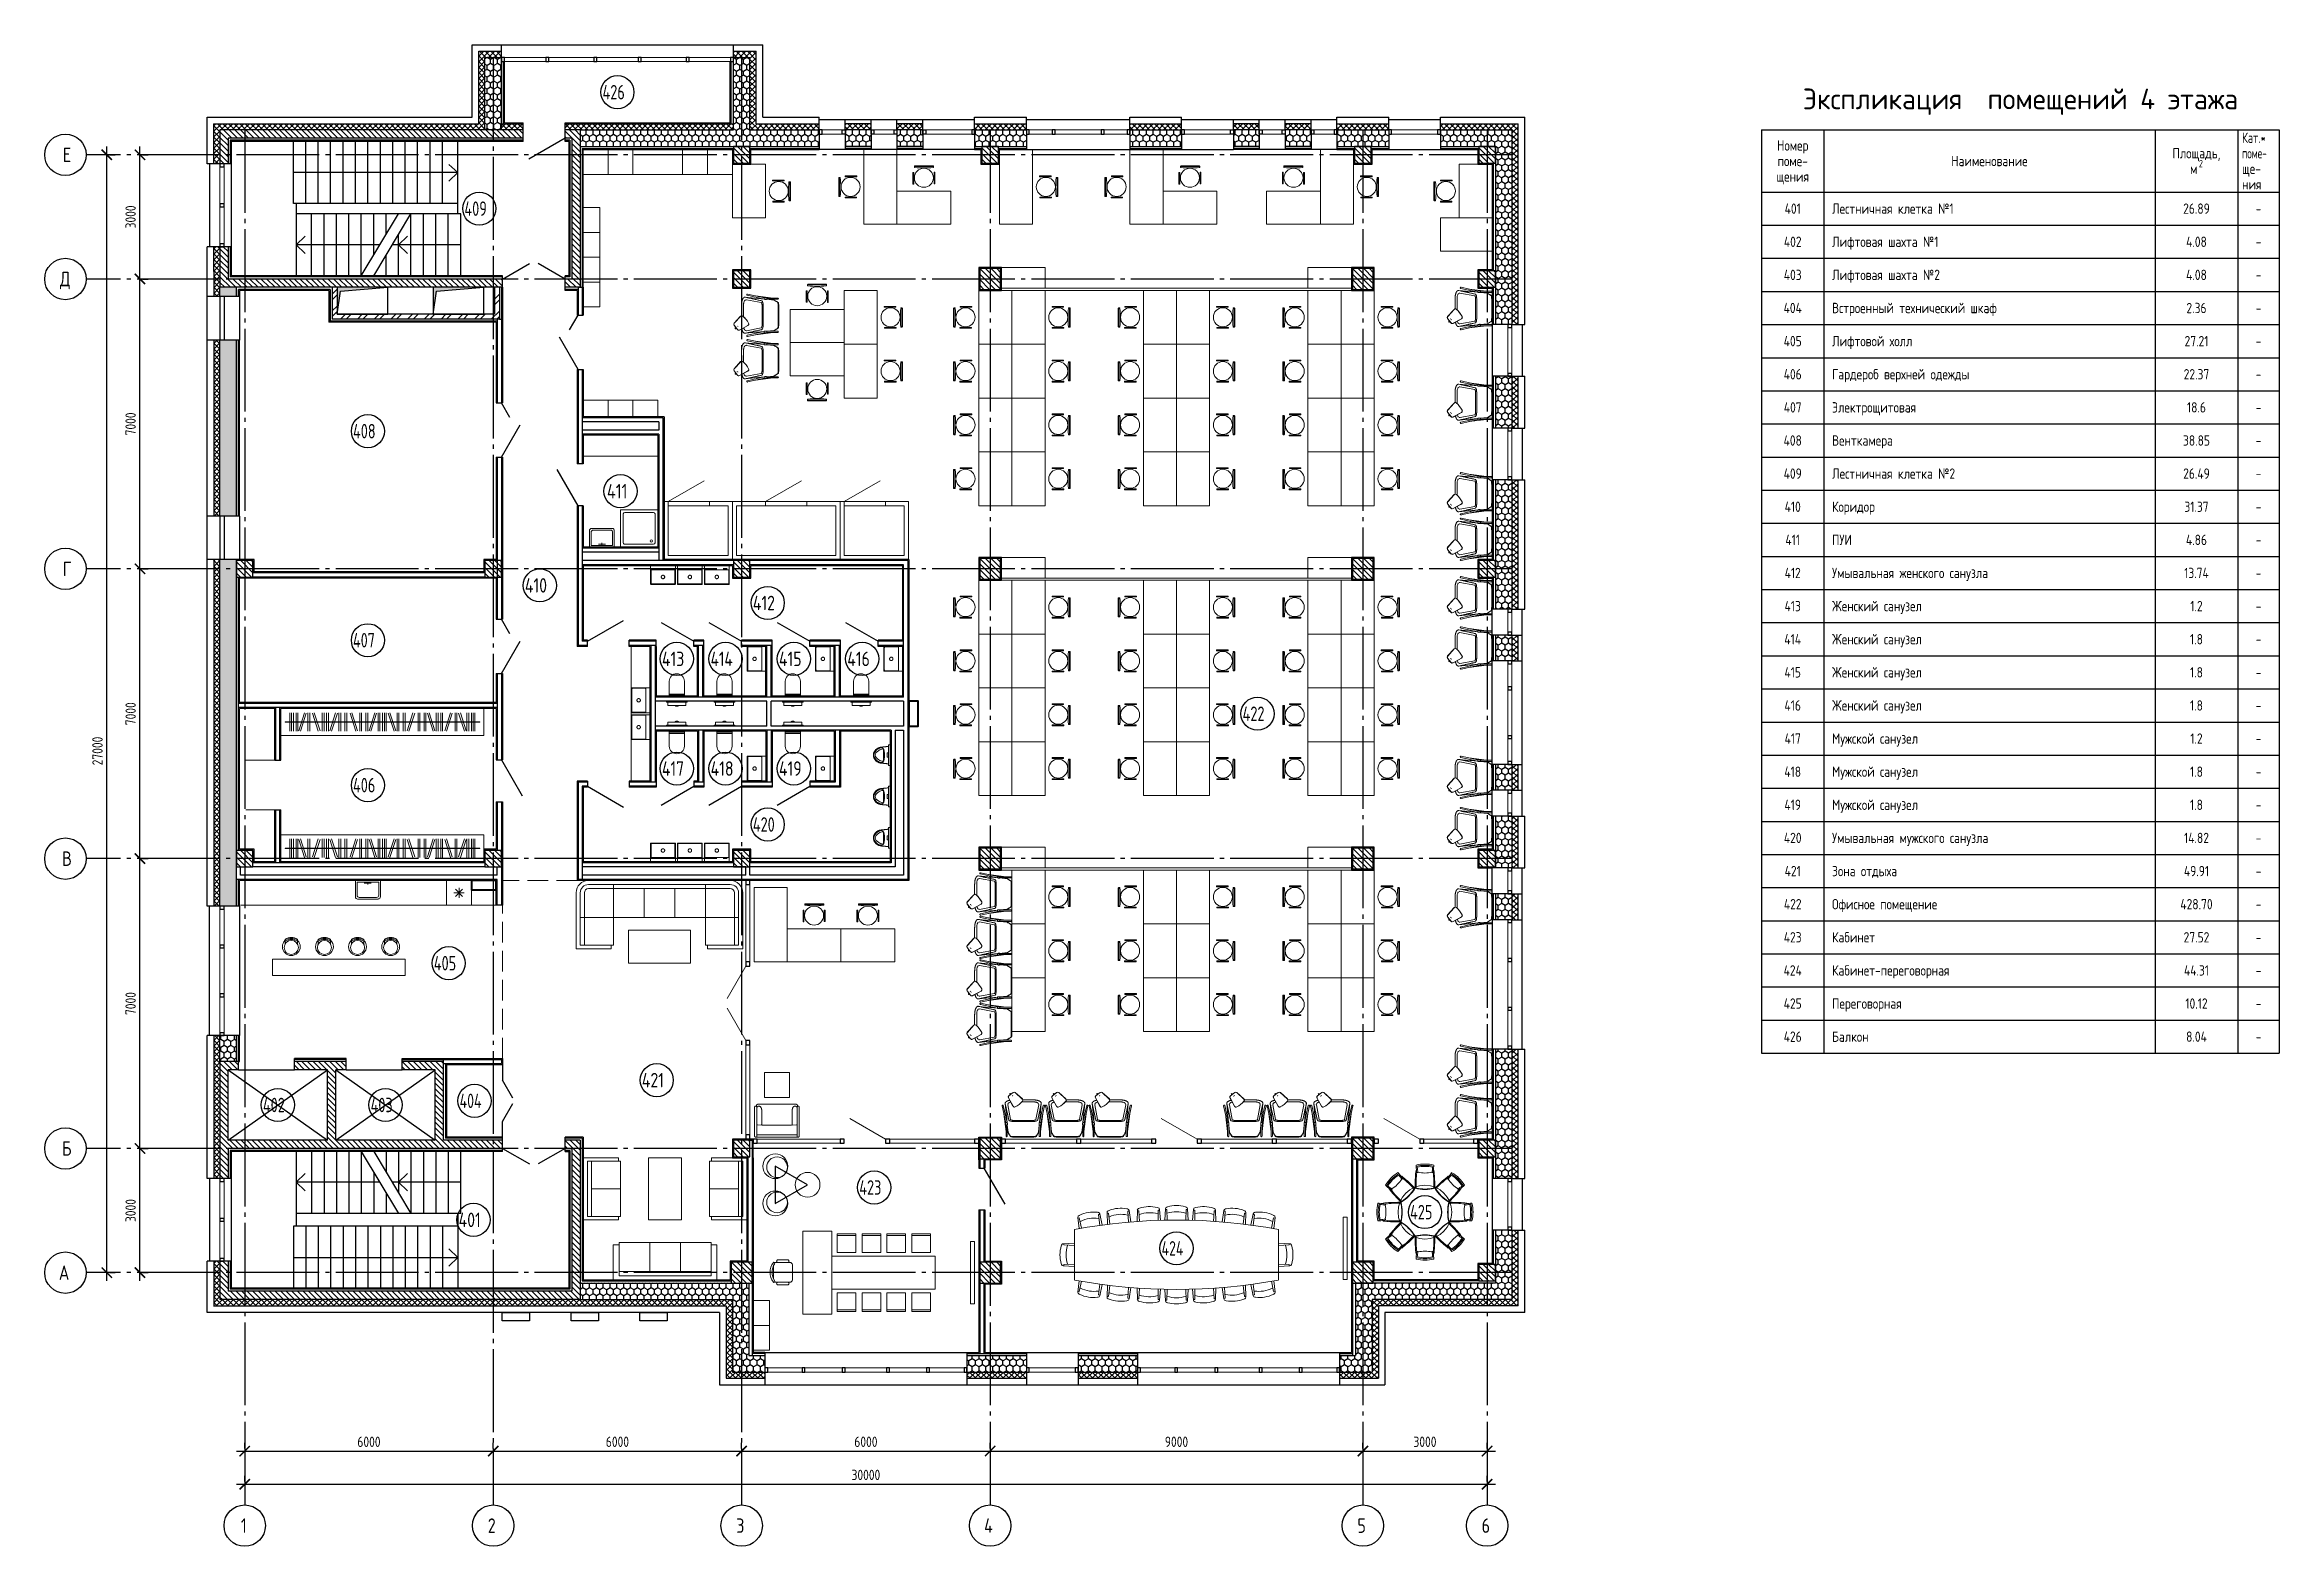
# Model space of a CAD drawing. Header units: millimetres. Extents: x -4830 to 49130, y -6610 to 29660.
import ezdxf
from ezdxf.enums import TextEntityAlignment as Align

# ---------------------------------------------------------------- set-up
doc = ezdxf.new("R2010")
doc.units = ezdxf.units.MM
doc.linetypes.add('ГОСТ 2.303 4', pattern=[7, 5, -2, 0])
doc.linetypes.add('ГОСТ 2.303 5', pattern=[24, 20, -1.5, 1, -1.5])
doc.layers.add('Оборудование', color=5, linetype='Continuous', lineweight=18)
doc.layers.add('оси', color=30, linetype='Continuous')
doc.layers.add('текст', color=84, linetype='Continuous')
doc.styles.add('GOST-2.304_Type-B', font='GOST_Common.ttf')
doc.styles.add('ГОСТ 2.304', font='CS_Gost2304.shx')
doc.linetypes.add('зигзаг', pattern='A,0.00254,-5.08,[131,ltypeshp.shx,S=5.08,R=0,X=-5.08,Y=0],-10.16,[131,ltypeshp.shx,S=5.08,R=180,X=5.08,Y=0],-5.08', length=20.32254)
doc.dimstyles.new('СПДС', dxfattribs={"dimscale": 100, "dimtxt": 2.5, "dimasz": 2.5, "dimexe": 2, "dimexo": 0.625, "dimgap": 1, "dimtad": 1, "dimdec": 0, "dimtxsty": 'ГОСТ 2.304', "dimblk": 'OBLIQUE', "dimblk1": 'OBLIQUE', "dimblk2": 'OBLIQUE', "dimcen": 2.5, "dimdle": 2, "dimadec": 0, "dimazin": 2, "dimtfac": 0.75, "dimtdec": 4, "dimtmove": 1, "dimatfit": 3, "dimfxl": 1, "dimtfill": 1, "dimtolj": 1, "dimarcsym": 1})
pattern_1 = [(135, (-265369.68, -10084.31), (-67.35192, -67.35192), [])]
pattern_2 = [(135, (-265369.68, -10084.31), (-67.35192, -67.35192), []), (225, (-265369.68, -10084.31), (67.35192, -67.35192), [])]
pattern_3 = [(90, (-265369.684, -10084.31), (-82.48892, 142.875), [95.25, -190.5]), (210, (-265369.684, -10084.31), (-82.48892, -142.875), [95.25, -190.5]), (150, (-265369.684, -10084.31), (-164.97784, 3e-07), [-190.5, 95.25])]
pattern_4 = [(135, (-259369.68, 13915.69), (-67.35192, -67.35192), [])]
pattern_5 = [(135, (-250369.68, 13915.69), (-67.35192, -67.35192), [])]

msp = doc.modelspace()

# ---------------------------------------------------------------- texts
at = {"layer": 'оси', "linetype": 'Continuous', "lineweight": 25, "ltscale": 100, "char_height": 350, "attachment_point": 1, "style": 'ГОСТ 2.304'}
for s, insert, width in [('\\f|b0|i0|c1|p0;\\W1.0000000000;\\T1.0000000000;\\o\\lЕ', (-4394.6, 27175), 566.667), ('\\f|b0|i0|c1|p0;\\W1.0000000000;\\T1.0000000000;\\o\\lД', (-4462.9, 24175), 683.333), ('\\f|b0|i0|c1|p0;\\W1.0000000000;\\T1.0000000000;\\o\\lГ', (-4394.6, 17175), 533.333), ('\\f|b0|i0|c1|p0;\\W1.0000000000;\\T1.0000000000;\\o\\lВ', (-4412.1, 10175), 616.667), ('\\f|b0|i0|c1|p0;\\W1.0000000000;\\T1.0000000000;\\o\\lБ', (-4412.1, 3175), 600), ('\\f|b0|i0|c1|p0;\\W1.0000000000;\\T1.0000000000;\\o\\lА', (-4488.3, 175), 600), ('\\f|b0|i0|c1|p0;\\W1.0000000000;\\T1.0000000000;\\o\\l1', (-91.9, -5935), 583.333), ('\\f|b0|i0|c1|p0;\\W1.0000000000;\\T1.0000000000;\\o\\l2', (5868.8, -5935), 650), ('\\f|b0|i0|c1|p0;\\W1.0000000000;\\T1.0000000000;\\o\\l3', (11868.8, -5935), 650), ('\\f|b0|i0|c1|p0;\\W1.0000000000;\\T1.0000000000;\\o\\l4', (17855.6, -5935), 650), ('\\f|b0|i0|c1|p0;\\W1.0000000000;\\T1.0000000000;\\o\\l5', (26868.8, -5935), 650), ('\\f|b0|i0|c1|p0;\\W1.0000000000;\\T1.0000000000;\\o\\l6', (29868.8, -5935), 650)]:
    msp.add_mtext(s, dxfattribs=dict(at, insert=insert, width=width))
at = {"layer": 'текст', "ltscale": 100, "style": 'GOST-2.304_Type-B'}
msp.add_text('Экспликация  помещений 4 этажа', height=500, dxfattribs=at).set_placement((42880.3, 28350), align=Align.MIDDLE_CENTER)
at = {"layer": 'текст', "linetype": 'Continuous', "ltscale": 100, "style": 'ГОСТ 2.304'}
for s, width, p in [('Кат.*', 0.901408, (48230.3, 27412.5)), ('поме-', 0.820513, (48230.3, 27037.5))]:
    msp.add_text(s, height=250, dxfattribs=dict(at, width=width)).set_placement(p, align=Align.MIDDLE_LEFT)
for s, height, p in [('Номер', 250, (37380.3, 27225)), ('Площадь,', 250, (47130.3, 27037.5)), ('щения', 250, (37380.3, 26475)), ('поме-', 250, (37380.3, 26850)), ('Наименование', 250, (42130.3, 26850)), ('м', 250, (47064.7, 26662.5)), ('2', 175, (47236.6, 26787.5)), ('401', 250, (37380.3, 25700)), ('26.89', 250, (47130.3, 25700)), ('-', 250, (48630.3, 25700)), ('402', 250, (37380.3, 24900)), ('4.08', 250, (47130.3, 24900)), ('-', 250, (48630.3, 24900)), ('403', 250, (37380.3, 24100)), ('4.08', 250, (47130.3, 24100)), ('-', 250, (48630.3, 24100)), ('404', 250, (37380.3, 23300)), ('2.36', 250, (47130.3, 23300)), ('-', 250, (48630.3, 23300)), ('405', 250, (37380.3, 22500)), ('27.21', 250, (47130.3, 22500)), ('-', 250, (48630.3, 22500)), ('406', 250, (37380.3, 21700)), ('22.37', 250, (47130.3, 21700)), ('-', 250, (48630.3, 21700)), ('407', 250, (37380.3, 20900)), ('18.6', 250, (47130.3, 20900)), ('-', 250, (48630.3, 20900)), ('408', 250, (37380.3, 20100)), ('38.85', 250, (47130.3, 20100)), ('-', 250, (48630.3, 20100)), ('409', 250, (37380.3, 19300)), ('26.49', 250, (47130.3, 19300)), ('-', 250, (48630.3, 19300)), ('410', 250, (37380.3, 18500)), ('31.37', 250, (47130.3, 18500)), ('-', 250, (48630.3, 18500)), ('411', 250, (37380.3, 17700)), ('4.86', 250, (47130.3, 17700)), ('-', 250, (48630.3, 17700)), ('412', 250, (37380.3, 16900)), ('13.74', 250, (47130.3, 16900)), ('-', 250, (48630.3, 16900)), ('413', 250, (37380.3, 16100)), ('1.2', 250, (47130.3, 16100)), ('-', 250, (48630.3, 16100)), ('414', 250, (37380.3, 15300)), ('1.8', 250, (47130.3, 15300)), ('-', 250, (48630.3, 15300)), ('415', 250, (37380.3, 14500)), ('1.8', 250, (47130.3, 14500)), ('-', 250, (48630.3, 14500)), ('416', 250, (37380.3, 13700)), ('1.8', 250, (47130.3, 13700)), ('-', 250, (48630.3, 13700)), ('417', 250, (37380.3, 12900)), ('1.2', 250, (47130.3, 12900)), ('-', 250, (48630.3, 12900)), ('418', 250, (37380.3, 12100)), ('1.8', 250, (47130.3, 12100)), ('-', 250, (48630.3, 12100)), ('419', 250, (37380.3, 11300)), ('1.8', 250, (47130.3, 11300)), ('-', 250, (48630.3, 11300)), ('420', 250, (37380.3, 10500)), ('14.82', 250, (47130.3, 10500)), ('-', 250, (48630.3, 10500)), ('421', 250, (37380.3, 9700)), ('49.91', 250, (47130.3, 9700)), ('-', 250, (48630.3, 9700)), ('422', 250, (37380.3, 8900)), ('428.70', 250, (47130.3, 8900)), ('-', 250, (48630.3, 8900)), ('423', 250, (37380.3, 8100)), ('27.52', 250, (47130.3, 8100)), ('-', 250, (48630.3, 8100)), ('424', 250, (37380.3, 7300)), ('44.31', 250, (47130.3, 7300)), ('-', 250, (48630.3, 7300)), ('425', 250, (37380.3, 6500)), ('10.12', 250, (47130.3, 6500)), ('-', 250, (48630.3, 6500)), ('426', 250, (37380.3, 5700)), ('8.04', 250, (47130.3, 5700)), ('-', 250, (48630.3, 5700))]:
    msp.add_text(s, height=height, dxfattribs=at).set_placement(p, align=Align.MIDDLE_CENTER)
for s, p in [('ще-', (48230.3, 26662.5)), ('ния', (48230.3, 26287.5)), ('Лестничная клетка №1', (38330.3, 25700)), ('Лифтовая шахта №1', (38330.3, 24900)), ('Лифтовая шахта №2', (38330.3, 24100)), ('Встроенный технический шкаф', (38330.3, 23300)), ('Лифтовой холл', (38330.3, 22500)), ('Гардероб верхней одежды', (38330.3, 21700)), ('Электрощитовая', (38330.3, 20900)), ('Венткамера', (38330.3, 20100)), ('Лестничная клетка №2', (38330.3, 19300)), ('Коридор', (38330.3, 18500)), ('ПУИ', (38330.3, 17700)), ('Умывальная женского санузла', (38330.3, 16900)), ('Женский санузел', (38330.3, 16100)), ('Женский санузел', (38330.3, 15300)), ('Женский санузел', (38330.3, 14500)), ('Женский санузел', (38330.3, 13700)), ('Мужской санузел', (38330.3, 12900)), ('Мужской санузел', (38330.3, 12100)), ('Мужской санузел', (38330.3, 11300)), ('Умывальная мужского санузла', (38330.3, 10500)), ('Зона отдыха', (38330.3, 9700)), ('Офисное помещение', (38330.3, 8900)), ('Кабинет', (38330.3, 8100)), ('Кабинет-переговорная', (38330.3, 7300)), ('Переговорная', (38330.3, 6500)), ('Балкон', (38330.3, 5700))]:
    msp.add_text(s, height=250, dxfattribs=at).set_placement(p, align=Align.MIDDLE_LEFT)
at = {"layer": 'текст', "linetype": 'Continuous', "lineweight": 25, "ltscale": 100, "char_height": 350, "attachment_point": 1, "style": 'ГОСТ 2.304'}
for s, insert, width in [('\\f|b0|i0|c1|p0;\\W0.8840250981;\\T1.0000000000;\\o\\l426', (8640.3, 28687.5), 1163.966), ('\\f|b0|i0|c1|p0;\\W0.8840250981;\\T1.0000000000;\\o\\l409', (5305.3, 25875), 1163.966), ('\\f|b0|i0|c1|p0;\\W0.8840250981;\\T1.0000000000;\\o\\l408', (2615.3, 20500), 1163.966), ('\\f|b0|i0|c1|p0;\\W1.0000000000;\\T1.0000000000;\\o\\l411', (8746.9, 19050), 1183.333), ('\\f|b0|i0|c1|p0;\\W0.9787420728;\\T1.0000000000;\\o\\l410', (6765.3, 16775), 1223.428), ('\\f|b0|i0|c1|p0;\\W0.9787420728;\\T1.0000000000;\\o\\l412', (12270.3, 16350), 1223.428), ('\\f|b0|i0|c1|p0;\\W0.8746205757;\\T1.0000000000;\\o\\l407', (2615.3, 15450), 1151.584), ('\\f|b0|i0|c1|p0;\\W0.9787420728;\\T1.0000000000;\\o\\l413', (10075.3, 15000), 1223.428), ('\\f|b0|i0|c1|p0;\\W0.9449923462;\\T1.0000000000;\\o\\l414', (11250.3, 15000), 1181.24), ('\\f|b0|i0|c1|p0;\\W0.9787420728;\\T1.0000000000;\\o\\l415', (12900.3, 15000), 1223.428), ('\\f|b0|i0|c1|p0;\\W0.9787420728;\\T1.0000000000;\\o\\l416', (14550.3, 15000), 1223.428), ('\\f|b0|i0|c1|p0;\\W0.8840250981;\\T1.0000000000;\\o\\l422', (24096.8, 13675), 1163.966), ('\\f|b0|i0|c1|p0;\\W0.8840250981;\\T1.0000000000;\\o\\l406', (2615.3, 11950), 1163.966), ('\\f|b0|i0|c1|p0;\\W0.9672274602;\\T1.0000000000;\\o\\l417', (10075.3, 12350), 1209.034), ('\\f|b0|i0|c1|p0;\\W0.9787420728;\\T1.0000000000;\\o\\l418', (11250.3, 12350), 1223.428), ('\\f|b0|i0|c1|p0;\\W0.9787420728;\\T1.0000000000;\\o\\l419', (12900.3, 12350), 1223.428), ('\\f|b0|i0|c1|p0;\\W0.8840250981;\\T1.0000000000;\\o\\l420', (12270.3, 11000), 1163.966), ('\\f|b0|i0|c1|p0;\\W0.8840250981;\\T1.0000000000;\\o\\l405', (4566.7, 7650), 1163.966), ('\\f|b0|i0|c1|p0;\\W0.8563993137;\\T1.0000000000;\\o\\l404', (5190.3, 4325), 1127.592), ('\\f|b0|i0|c1|p0;\\W0.9787420728;\\T1.0000000000;\\o\\l421', (9590.3, 4825), 1223.428), ('\\f|b0|i0|c1|p0;\\W0.8840250981;\\T1.0000000000;\\o\\l402', (440.3, 4225), 1163.966), ('\\f|b0|i0|c1|p0;\\W0.8840250981;\\T1.0000000000;\\o\\l403', (3040.3, 4225), 1163.966), ('\\f|b0|i0|c1|p0;\\W0.8840250981;\\T1.0000000000;\\o\\l423', (14840.3, 2232.4), 1163.966), ('\\f|b0|i0|c1|p0;\\W0.8840250981;\\T1.0000000000;\\o\\l425', (28140.3, 1637.5), 1163.966), ('\\f|b0|i0|c1|p0;\\W0.9787420728;\\T1.0000000000;\\o\\l401', (5165.3, 1450), 1223.428), ('\\f|b0|i0|c1|p0;\\W0.8563993137;\\T1.0000000000;\\o\\l424', (22140.3, 762.5), 1127.592)]:
    msp.add_mtext(s, dxfattribs=dict(at, insert=insert, width=width))

# ---------------------------------------------------------------- blocks, each defined once
blk = doc.blocks.new('_ArchTick')
at = {"color": 0, "linetype": 'ByBlock', "const_width": 0.15}
blk.add_lwpolyline([(-0.5, -0.5), (0.5, 0.5)], dxfattribs=at)
blk = doc.blocks.new('*D35')
at = {"layer": 'Defpoints', "color": 0, "ltscale": 100, "transparency": 16777216}
for p in [(0, -5110), (30000, -5110), (30000, -5110)]:
    blk.add_point(p, dxfattribs=at)
at = {"layer": 'оси', "color": 0, "lineweight": -2, "ltscale": 100, "transparency": 16777216}
for p, q in [((-200, -5110), (30200, -5110)), ((0, -5047.5), (0, -4910)), ((30000, -5047.5), (30000, -4910))]:
    blk.add_line(p, q, dxfattribs=at)
at = {"layer": 'оси', "color": 0, "lineweight": -2, "ltscale": 100, "transparency": 16777216, "xscale": 250, "yscale": 250, "zscale": 250, "rotation": 180}
blk.add_blockref('_ArchTick', (0, -5110), dxfattribs=at)
at = {"layer": 'оси', "color": 0, "lineweight": -2, "ltscale": 100, "transparency": 16777216, "xscale": 250, "yscale": 250, "zscale": 250}
blk.add_blockref('_ArchTick', (30000, -5110), dxfattribs=at)
at = {"layer": 'оси', "color": 0, "ltscale": 100, "transparency": 16777216, "insert": (15000, -4885), "char_height": 250, "attachment_point": 5, "style": 'ГОСТ 2.304', "bg_fill": 3, "box_fill_scale": 1.1, "bg_fill_color": 256, "bg_fill_true_color": 13158600, "bg_fill_transparency": 0}
blk.add_mtext('\\A1;30000', dxfattribs=at)
blk = doc.blocks.new('*D36')
at = {"layer": 'Defpoints', "color": 0, "ltscale": 100, "transparency": 16777216}
for p in [(0, -4310), (6000, -4310), (6000, -4310)]:
    blk.add_point(p, dxfattribs=at)
at = {"layer": 'оси', "color": 0, "lineweight": -2, "ltscale": 100, "transparency": 16777216}
for p, q in [((-200, -4310), (6200, -4310)), ((0, -4247.5), (0, -4110)), ((6000, -4247.5), (6000, -4110))]:
    blk.add_line(p, q, dxfattribs=at)
at = {"layer": 'оси', "color": 0, "lineweight": -2, "ltscale": 100, "transparency": 16777216, "xscale": 250, "yscale": 250, "zscale": 250, "rotation": 180}
blk.add_blockref('_ArchTick', (0, -4310), dxfattribs=at)
at = {"layer": 'оси', "color": 0, "lineweight": -2, "ltscale": 100, "transparency": 16777216, "xscale": 250, "yscale": 250, "zscale": 250}
blk.add_blockref('_ArchTick', (6000, -4310), dxfattribs=at)
at = {"layer": 'оси', "color": 0, "ltscale": 100, "transparency": 16777216, "insert": (3000, -4085), "char_height": 250, "attachment_point": 5, "style": 'ГОСТ 2.304', "bg_fill": 3, "box_fill_scale": 1.1, "bg_fill_color": 256, "bg_fill_true_color": 13158600, "bg_fill_transparency": 0}
blk.add_mtext('\\A1;6000', dxfattribs=at)
blk = doc.blocks.new('*D37')
at = {"layer": 'Defpoints', "color": 0, "ltscale": 100, "transparency": 16777216}
for p in [(6000, -4310), (12000, -4310), (12000, -4310)]:
    blk.add_point(p, dxfattribs=at)
at = {"layer": 'оси', "color": 0, "lineweight": -2, "ltscale": 100, "transparency": 16777216}
for p, q in [((5800, -4310), (12200, -4310)), ((6000, -4247.5), (6000, -4110)), ((12000, -4247.5), (12000, -4110))]:
    blk.add_line(p, q, dxfattribs=at)
at = {"layer": 'оси', "color": 0, "lineweight": -2, "ltscale": 100, "transparency": 16777216, "xscale": 250, "yscale": 250, "zscale": 250, "rotation": 180}
blk.add_blockref('_ArchTick', (6000, -4310), dxfattribs=at)
at = {"layer": 'оси', "color": 0, "lineweight": -2, "ltscale": 100, "transparency": 16777216, "xscale": 250, "yscale": 250, "zscale": 250}
blk.add_blockref('_ArchTick', (12000, -4310), dxfattribs=at)
at = {"layer": 'оси', "color": 0, "ltscale": 100, "transparency": 16777216, "insert": (9000, -4085), "char_height": 250, "attachment_point": 5, "style": 'ГОСТ 2.304', "bg_fill": 3, "box_fill_scale": 1.1, "bg_fill_color": 256, "bg_fill_true_color": 13158600, "bg_fill_transparency": 0}
blk.add_mtext('\\A1;6000', dxfattribs=at)
blk = doc.blocks.new('*D38')
at = {"layer": 'Defpoints', "color": 0, "ltscale": 100, "transparency": 16777216}
for p in [(12000, -4310), (18000, -4310), (18000, -4310)]:
    blk.add_point(p, dxfattribs=at)
at = {"layer": 'оси', "color": 0, "lineweight": -2, "ltscale": 100, "transparency": 16777216}
for p, q in [((11800, -4310), (18200, -4310)), ((12000, -4247.5), (12000, -4110)), ((18000, -4247.5), (18000, -4110))]:
    blk.add_line(p, q, dxfattribs=at)
at = {"layer": 'оси', "color": 0, "lineweight": -2, "ltscale": 100, "transparency": 16777216, "xscale": 250, "yscale": 250, "zscale": 250, "rotation": 180}
blk.add_blockref('_ArchTick', (12000, -4310), dxfattribs=at)
at = {"layer": 'оси', "color": 0, "lineweight": -2, "ltscale": 100, "transparency": 16777216, "xscale": 250, "yscale": 250, "zscale": 250}
blk.add_blockref('_ArchTick', (18000, -4310), dxfattribs=at)
at = {"layer": 'оси', "color": 0, "ltscale": 100, "transparency": 16777216, "insert": (15000, -4085), "char_height": 250, "attachment_point": 5, "style": 'ГОСТ 2.304', "bg_fill": 3, "box_fill_scale": 1.1, "bg_fill_color": 256, "bg_fill_true_color": 13158600, "bg_fill_transparency": 0}
blk.add_mtext('\\A1;6000', dxfattribs=at)
blk = doc.blocks.new('*D39')
at = {"layer": 'Defpoints', "color": 0, "ltscale": 100, "transparency": 16777216}
for p in [(18000, -4310), (27000, -4310), (27000, -4310)]:
    blk.add_point(p, dxfattribs=at)
at = {"layer": 'оси', "color": 0, "lineweight": -2, "ltscale": 100, "transparency": 16777216}
for p, q in [((17800, -4310), (27200, -4310)), ((18000, -4247.5), (18000, -4110)), ((27000, -4247.5), (27000, -4110))]:
    blk.add_line(p, q, dxfattribs=at)
at = {"layer": 'оси', "color": 0, "lineweight": -2, "ltscale": 100, "transparency": 16777216, "xscale": 250, "yscale": 250, "zscale": 250, "rotation": 180}
blk.add_blockref('_ArchTick', (18000, -4310), dxfattribs=at)
at = {"layer": 'оси', "color": 0, "lineweight": -2, "ltscale": 100, "transparency": 16777216, "xscale": 250, "yscale": 250, "zscale": 250}
blk.add_blockref('_ArchTick', (27000, -4310), dxfattribs=at)
at = {"layer": 'оси', "color": 0, "ltscale": 100, "transparency": 16777216, "insert": (22500, -4085), "char_height": 250, "attachment_point": 5, "style": 'ГОСТ 2.304', "bg_fill": 3, "box_fill_scale": 1.1, "bg_fill_color": 256, "bg_fill_true_color": 13158600, "bg_fill_transparency": 0}
blk.add_mtext('\\A1;9000', dxfattribs=at)
blk = doc.blocks.new('*D40')
at = {"layer": 'Defpoints', "color": 0, "ltscale": 100, "transparency": 16777216}
for p in [(27000, -4310), (30000, -4310), (30000, -4310)]:
    blk.add_point(p, dxfattribs=at)
at = {"layer": 'оси', "color": 0, "lineweight": -2, "ltscale": 100, "transparency": 16777216}
for p, q in [((26800, -4310), (30200, -4310)), ((27000, -4247.5), (27000, -4110)), ((30000, -4247.5), (30000, -4110))]:
    blk.add_line(p, q, dxfattribs=at)
at = {"layer": 'оси', "color": 0, "lineweight": -2, "ltscale": 100, "transparency": 16777216, "xscale": 250, "yscale": 250, "zscale": 250, "rotation": 180}
blk.add_blockref('_ArchTick', (27000, -4310), dxfattribs=at)
at = {"layer": 'оси', "color": 0, "lineweight": -2, "ltscale": 100, "transparency": 16777216, "xscale": 250, "yscale": 250, "zscale": 250}
blk.add_blockref('_ArchTick', (30000, -4310), dxfattribs=at)
at = {"layer": 'оси', "color": 0, "ltscale": 100, "transparency": 16777216, "insert": (28500, -4085), "char_height": 250, "attachment_point": 5, "style": 'ГОСТ 2.304', "bg_fill": 3, "box_fill_scale": 1.1, "bg_fill_color": 256, "bg_fill_true_color": 13158600, "bg_fill_transparency": 0}
blk.add_mtext('\\A1;3000', dxfattribs=at)
blk = doc.blocks.new('*D41')
at = {"layer": 'Defpoints', "color": 0, "ltscale": 100, "transparency": 16777216}
for p in [(-3330, 27000), (-3330, 27000), (-3330, 0)]:
    blk.add_point(p, dxfattribs=at)
at = {"layer": 'оси', "color": 0, "lineweight": -2, "ltscale": 100, "transparency": 16777216}
for p, q in [((-3330, -200), (-3330, 27200)), ((-3267.5, 27000), (-3130, 27000)), ((-3267.5, 0), (-3130, 0))]:
    blk.add_line(p, q, dxfattribs=at)
at = {"layer": 'оси', "color": 0, "lineweight": -2, "ltscale": 100, "transparency": 16777216, "xscale": 250, "yscale": 250, "zscale": 250}
for p, rotation in [((-3330, 27000), 90), ((-3330, 0), 270)]:
    blk.add_blockref('_ArchTick', p, dxfattribs=dict(at, rotation=rotation))
at = {"layer": 'оси', "color": 0, "ltscale": 100, "transparency": 16777216, "insert": (-3555, 12600), "char_height": 250, "attachment_point": 5, "rotation": 90, "style": 'ГОСТ 2.304', "bg_fill": 3, "box_fill_scale": 1.1, "bg_fill_color": 256, "bg_fill_true_color": 13158600, "bg_fill_transparency": 0}
blk.add_mtext('\\A1;27000', dxfattribs=at)
blk = doc.blocks.new('*D42')
at = {"layer": 'Defpoints', "color": 0, "ltscale": 100, "transparency": 16777216}
for p in [(-2530, 3000), (-2530, 3000), (-2530, 0)]:
    blk.add_point(p, dxfattribs=at)
at = {"layer": 'оси', "color": 0, "lineweight": -2, "ltscale": 100, "transparency": 16777216}
for p, q in [((-2530, -200), (-2530, 3200)), ((-2467.5, 3000), (-2330, 3000)), ((-2467.5, 0), (-2330, 0))]:
    blk.add_line(p, q, dxfattribs=at)
at = {"layer": 'оси', "color": 0, "lineweight": -2, "ltscale": 100, "transparency": 16777216, "xscale": 250, "yscale": 250, "zscale": 250}
for p, rotation in [((-2530, 3000), 90), ((-2530, 0), 270)]:
    blk.add_blockref('_ArchTick', p, dxfattribs=dict(at, rotation=rotation))
at = {"layer": 'оси', "color": 0, "ltscale": 100, "transparency": 16777216, "insert": (-2755, 1500), "char_height": 250, "attachment_point": 5, "rotation": 90, "style": 'ГОСТ 2.304', "bg_fill": 3, "box_fill_scale": 1.1, "bg_fill_color": 256, "bg_fill_true_color": 13158600, "bg_fill_transparency": 0}
blk.add_mtext('\\A1;3000', dxfattribs=at)
blk = doc.blocks.new('*D43')
at = {"layer": 'Defpoints', "color": 0, "ltscale": 100, "transparency": 16777216}
for p in [(-2530, 17000), (-2530, 17000), (-2530, 10000)]:
    blk.add_point(p, dxfattribs=at)
at = {"layer": 'оси', "color": 0, "lineweight": -2, "ltscale": 100, "transparency": 16777216}
for p, q in [((-2530, 9800), (-2530, 17200)), ((-2467.5, 17000), (-2330, 17000)), ((-2467.5, 10000), (-2330, 10000))]:
    blk.add_line(p, q, dxfattribs=at)
at = {"layer": 'оси', "color": 0, "lineweight": -2, "ltscale": 100, "transparency": 16777216, "xscale": 250, "yscale": 250, "zscale": 250}
for p, rotation in [((-2530, 17000), 90), ((-2530, 10000), 270)]:
    blk.add_blockref('_ArchTick', p, dxfattribs=dict(at, rotation=rotation))
at = {"layer": 'оси', "color": 0, "ltscale": 100, "transparency": 16777216, "insert": (-2755, 13500), "char_height": 250, "attachment_point": 5, "rotation": 90, "style": 'ГОСТ 2.304', "bg_fill": 3, "box_fill_scale": 1.1, "bg_fill_color": 256, "bg_fill_true_color": 13158600, "bg_fill_transparency": 0}
blk.add_mtext('\\A1;7000', dxfattribs=at)
blk = doc.blocks.new('*D44')
at = {"layer": 'Defpoints', "color": 0, "ltscale": 100, "transparency": 16777216}
for p in [(-2530, 24000), (-2530, 24000), (-2530, 17000)]:
    blk.add_point(p, dxfattribs=at)
at = {"layer": 'оси', "color": 0, "lineweight": -2, "ltscale": 100, "transparency": 16777216}
for p, q in [((-2530, 16800), (-2530, 24200)), ((-2467.5, 24000), (-2330, 24000)), ((-2467.5, 17000), (-2330, 17000))]:
    blk.add_line(p, q, dxfattribs=at)
at = {"layer": 'оси', "color": 0, "lineweight": -2, "ltscale": 100, "transparency": 16777216, "xscale": 250, "yscale": 250, "zscale": 250}
for p, rotation in [((-2530, 24000), 90), ((-2530, 17000), 270)]:
    blk.add_blockref('_ArchTick', p, dxfattribs=dict(at, rotation=rotation))
at = {"layer": 'оси', "color": 0, "ltscale": 100, "transparency": 16777216, "insert": (-2755, 20500), "char_height": 250, "attachment_point": 5, "rotation": 90, "style": 'ГОСТ 2.304', "bg_fill": 3, "box_fill_scale": 1.1, "bg_fill_color": 256, "bg_fill_true_color": 13158600, "bg_fill_transparency": 0}
blk.add_mtext('\\A1;7000', dxfattribs=at)
blk = doc.blocks.new('*D45')
at = {"layer": 'Defpoints', "color": 0, "ltscale": 100, "transparency": 16777216}
for p in [(-2530, 27000), (-2530, 27000), (-2530, 24000)]:
    blk.add_point(p, dxfattribs=at)
at = {"layer": 'оси', "color": 0, "lineweight": -2, "ltscale": 100, "transparency": 16777216}
for p, q in [((-2530, 23800), (-2530, 27200)), ((-2467.5, 27000), (-2330, 27000)), ((-2467.5, 24000), (-2330, 24000))]:
    blk.add_line(p, q, dxfattribs=at)
at = {"layer": 'оси', "color": 0, "lineweight": -2, "ltscale": 100, "transparency": 16777216, "xscale": 250, "yscale": 250, "zscale": 250}
for p, rotation in [((-2530, 27000), 90), ((-2530, 24000), 270)]:
    blk.add_blockref('_ArchTick', p, dxfattribs=dict(at, rotation=rotation))
at = {"layer": 'оси', "color": 0, "ltscale": 100, "transparency": 16777216, "insert": (-2755, 25500), "char_height": 250, "attachment_point": 5, "rotation": 90, "style": 'ГОСТ 2.304', "bg_fill": 3, "box_fill_scale": 1.1, "bg_fill_color": 256, "bg_fill_true_color": 13158600, "bg_fill_transparency": 0}
blk.add_mtext('\\A1;3000', dxfattribs=at)
blk = doc.blocks.new('*D46')
at = {"layer": 'Defpoints', "color": 0, "ltscale": 100, "transparency": 16777216}
for p in [(-2530, 10000), (-2530, 10000), (-2530, 3000)]:
    blk.add_point(p, dxfattribs=at)
at = {"layer": 'оси', "color": 0, "lineweight": -2, "ltscale": 100, "transparency": 16777216}
for p, q in [((-2530, 2800), (-2530, 10200)), ((-2467.5, 10000), (-2330, 10000)), ((-2467.5, 3000), (-2330, 3000))]:
    blk.add_line(p, q, dxfattribs=at)
at = {"layer": 'оси', "color": 0, "lineweight": -2, "ltscale": 100, "transparency": 16777216, "xscale": 250, "yscale": 250, "zscale": 250}
for p, rotation in [((-2530, 10000), 90), ((-2530, 3000), 270)]:
    blk.add_blockref('_ArchTick', p, dxfattribs=dict(at, rotation=rotation))
at = {"layer": 'оси', "color": 0, "ltscale": 100, "transparency": 16777216, "insert": (-2755, 6500), "char_height": 250, "attachment_point": 5, "rotation": 90, "style": 'ГОСТ 2.304', "bg_fill": 3, "box_fill_scale": 1.1, "bg_fill_color": 256, "bg_fill_true_color": 13158600, "bg_fill_transparency": 0}
blk.add_mtext('\\A1;7000', dxfattribs=at)
blk = doc.blocks.new('Инсталляция - унитаз')
at = {"layer": 'Оборудование', "ltscale": 100}
for p, q in [((-220, 145), (-250, 145)), ((-250, 145), (-250, 125)), ((-250, 125), (250, 125)), ((220, 145), (-220, 145)), ((-220, 145), (-220, 125)), ((-220, 125), (-220, 145)), ((-215, 225), (-215, 145)), ((-195, 225), (-215, 225)), ((-195, 225), (0, 225)), ((0, 225), (195, 225)), ((215, 225), (195, 225)), ((215, 145), (215, 225)), ((220, 125), (220, 145)), ((250, 145), (220, 145)), ((220, 145), (220, 125)), ((250, 125), (250, 145)), ((-183, 0), (182, 0)), ((-183, 0), (-183, -20)), ((-172, -20), (-183, -20)), ((-183, -358), (-183, -20)), ((182, -20), (-183, -20)), ((-183, -50), (-183, -20)), ((182, -50), (-183, -50)), ((-183, -50), (182, -50)), ((-183, -319), (-183, -50)), ((-183, -319), (-183, -358)), ((-172, 0), (-172, -20)), ((-172, -20), (-172, 0)), ((-172, -20), (-172, 0)), ((-172, -20), (172, -20)), ((-65, -5), (-65, 0)), ((65, -5), (-65, -5)), ((-35, -7), (-35, -5)), ((-35, -5), (-35, -7)), ((-35, -7), (-35, -5)), ((-33, -7), (-35, -7)), ((-35, -7), (-33, -7)), ((-35, -7), (-33, -7)), ((33, -7), (-33, -7)), ((35, -7), (33, -7)), ((33, -7), (35, -7)), ((33, -7), (35, -7)), ((35, -5), (35, -7)), ((35, -7), (35, -5)), ((35, -7), (35, -5)), ((65, 0), (65, -5)), ((172, 0), (172, -20)), ((172, -20), (172, 0)), ((172, 0), (172, -20)), ((172, -20), (182, -20)), ((182, 0), (182, -20)), ((182, -20), (182, -358)), ((182, -20), (182, -50)), ((182, -50), (182, -319)), ((182, -358), (182, -319))]:
    blk.add_line(p, q, dxfattribs=at)
at = {"layer": 'Оборудование', "ltscale": 100, "flags": 128}
blk.add_lwpolyline([(45, 225), (43, 226), (42, 228), (40, 230), (38, 231), (36, 233), (34, 234), (32, 235), (30, 237), (28, 238), (26, 239), (24, 240), (22, 241), (19, 242), (17, 242), (15, 243), (13, 244), (10, 244), (8, 244), (5, 245), (3, 245), (1, 245), (-2, 245), (-4, 245), (-7, 245), (-9, 244), (-11, 244), (-14, 243), (-16, 243), (-18, 242), (-21, 241), (-23, 241), (-25, 240), (-27, 239), (-29, 237), (-31, 236), (-33, 235), (-35, 234), (-37, 232), (-39, 231), (-41, 229), (-43, 227), (-44, 226)], dxfattribs=at)
at = {"layer": 'Оборудование', "ltscale": 100}
for radius, start, end in [(182, 180, 0), (183, 180, 270), (182, 270, 0)]:
    blk.add_arc((0, -358), radius, start, end, dxfattribs=at)
blk = doc.blocks.new('Sanitary_Basins_Gala_ALBUS-Over-counter-Wash-basin-60x45-cm - ALBUS Over counter Wash basin 60x45 cm_-V44-План на отм _4_200')
at = {"layer": 'Оборудование'}
for p, q in [((-302, -218), (-302, 226)), ((-290, 117), (-291, 113)), ((-291, 113), (-291, -199)), ((-288, 121), (-290, 117)), ((-285, 124), (-288, 121)), ((-282, 125), (-285, 124)), ((-277, 126), (-282, 125)), ((-273, 127), (-277, 126)), ((-263, 127), (-273, 127)), ((-263, 127), (264, 127)), ((269, 127), (259, 127)), ((274, 126), (269, 127)), ((278, 125), (274, 126)), ((282, 124), (278, 125)), ((285, 121), (282, 124)), ((286, 117), (285, 121)), ((287, 113), (286, 117)), ((287, -199), (287, 113)), ((298, -218), (298, 226)), ((-302, -219), (-302, -218)), ((-301, -220), (-302, -219)), ((-301, -221), (-301, -220)), ((-300, -222), (-301, -221)), ((-299, -223), (-300, -222)), ((-298, -224), (-299, -223)), ((-297, -224), (-298, -224)), ((-296, -224), (-297, -224)), ((-296, -224), (292, -224)), ((-291, -199), (-290, -203)), ((-290, -203), (-288, -207)), ((-288, -207), (-285, -210)), ((-285, -210), (-281, -212)), ((-281, -212), (-277, -213)), ((-277, -213), (-273, -213)), ((-268, -214), (-273, -213)), ((-268, -214), (264, -214)), ((-42, -35), (-43, -39)), ((-43, -39), (-43, -42)), ((-43, -42), (-43, -46)), ((-43, -46), (-43, -50)), ((-43, -50), (-43, -54)), ((-43, -54), (-42, -58)), ((-40, -31), (-42, -35)), ((-42, -58), (-40, -61)), ((-39, -27), (-40, -31)), ((-40, -61), (-39, -65)), ((-37, -23), (-39, -27)), ((-39, -65), (-37, -69)), ((-34, -20), (-37, -23)), ((-37, -69), (-34, -72)), ((-31, -17), (-34, -20)), ((-34, -72), (-31, -75)), ((-28, -14), (-31, -17)), ((-31, -75), (-28, -78)), ((-25, -11), (-28, -14)), ((-28, -78), (-25, -81)), ((-21, -9), (-25, -11)), ((-25, -81), (-21, -83)), ((-17, -8), (-21, -9)), ((-21, -83), (-17, -85)), ((-13, -6), (-17, -8)), ((-17, -85), (-13, -86)), ((-9, -5), (-13, -6)), ((-13, -86), (-9, -87)), ((-6, -5), (-9, -5)), ((-9, -87), (-6, -87)), ((-2, -5), (-6, -5)), ((-6, -87), (-2, -88)), ((2, -5), (-2, -5)), ((-2, -88), (2, -87)), ((6, -5), (2, -5)), ((2, -87), (6, -87)), ((10, -6), (6, -5)), ((6, -87), (10, -86)), ((13, -8), (10, -6)), ((10, -86), (13, -85)), ((17, -9), (13, -8)), ((13, -85), (17, -83)), ((21, -11), (17, -9)), ((17, -83), (21, -81)), ((24, -14), (21, -11)), ((21, -81), (24, -78)), ((27, -17), (24, -14)), ((24, -78), (27, -75)), ((30, -20), (27, -17)), ((27, -75), (30, -72)), ((33, -23), (30, -20)), ((30, -72), (33, -69)), ((35, -27), (33, -23)), ((33, -69), (35, -65)), ((37, -31), (35, -27)), ((35, -65), (37, -61)), ((38, -35), (37, -31)), ((37, -61), (38, -58)), ((39, -39), (38, -35)), ((38, -58), (39, -54)), ((39, -42), (39, -39)), ((40, -46), (39, -42)), ((39, -50), (40, -46)), ((39, -54), (39, -50)), ((264, -214), (269, -213)), ((269, -213), (273, -213)), ((273, -213), (275, -212)), ((275, -212), (278, -212)), ((278, -212), (281, -210)), ((281, -210), (284, -207)), ((284, -207), (286, -205)), ((286, -203), (287, -201)), ((286, -205), (286, -203)), ((287, -201), (287, -199)), ((292, -224), (293, -224)), ((293, -224), (294, -224)), ((294, -224), (295, -223)), ((295, -223), (296, -222)), ((296, -222), (297, -221)), ((297, -221), (298, -220)), ((298, -219), (298, -218)), ((298, -220), (298, -219))]:
    blk.add_line(p, q, dxfattribs=at)
at = {"layer": 'Оборудование', "ltscale": 100}
blk.add_line((-302, 226), (298, 226), dxfattribs=at)
blk = doc.blocks.new('720_Geberit_Инсталляция для подвесного писсуара 111_616_00_1__СантехПрибор_Нет основы_ - 400_74_Geberit_Duofix_urinal_element-607277-План на отм _4_200')
at = {"layer": 'Оборудование'}
for p, q in [((-250, 0), (-250, 40)), ((-250, 40), (250, 40)), ((250, 0), (-250, 0)), ((-53, 0), (-53, -28)), ((46, 0), (46, -28)), ((250, 0), (250, 40)), ((-120, -117), (120, -117)), ((46, -28), (-53, -28))]:
    blk.add_line(p, q, dxfattribs=at)
for points, knots in [([(-212, 0), (-211, -8), (-209, -23), (-206, -46), (-204, -64), (-202, -78), (-201, -89), (-200, -99), (-199, -110), (-198, -120), (-197, -130), (-196, -139), (-195, -149), (-195, -158), (-193, -167), (-192, -176), (-190, -187), (-188, -201), (-184, -216), (-179, -235), (-170, -257), (-156, -280), (-142, -297), (-129, -310), (-119, -319), (-110, -326), (-102, -331), (-96, -335), (-90, -339), (-83, -343), (-76, -346), (-67, -351), (-54, -355), (-38, -360), (-20, -363), (-7, -364), (0, -365)], [0, 0, 0, 0, 0.035714, 0.071429, 0.107143, 0.125, 0.142857, 0.160714, 0.178571, 0.196429, 0.214286, 0.232143, 0.25, 0.267857, 0.285714, 0.303571, 0.321429, 0.357143, 0.392857, 0.428571, 0.5, 0.571429, 0.642857, 0.678571, 0.714286, 0.75, 0.767857, 0.785714, 0.803571, 0.821429, 0.839286, 0.857143, 0.892857, 0.928571, 0.964286, 1, 1, 1, 1]), ([(0, -365), (9, -364), (27, -362), (51, -356), (73, -348), (93, -337), (111, -324), (133, -305), (151, -284), (166, -261), (175, -243), (183, -224), (189, -205), (192, -188), (194, -176), (195, -166), (196, -156), (196, -145), (197, -134), (198, -122), (199, -110), (200, -97), (201, -83), (203, -68), (204, -53), (207, -31), (210, -13), (212, 0)], [0, 0, 0, 0, 0.052632, 0.105263, 0.157895, 0.210526, 0.263158, 0.315789, 0.421053, 0.473684, 0.526316, 0.578947, 0.631579, 0.677632, 0.700658, 0.723684, 0.746711, 0.769737, 0.792763, 0.815789, 0.838816, 0.861842, 0.884868, 0.907895, 0.930921, 0.953947, 1, 1, 1, 1]), ([(-166, -135), (-184, -161), (-170, -232), (-116, -306), (-45, -351), (0, -351)], [0, 0, 0, 0, 0.2142319, 0.486249, 0.728231, 0.728231, 0.728231, 0.728231]), ([(-166, -135), (-129, -98), (0, -101), (132, -96), (166, -135)], [0, 0, 0, 0, 0.3432171, 0.6856443, 0.6856443, 0.6856443, 0.6856443]), ([(-120, -117), (-146, -124), (-155, -141), (-125, -237), (-40, -321), (0, -321)], [0, 0, 0, 0, 0.1604503, 0.4227587, 0.7075113, 0.7075113, 0.7075113, 0.7075113]), ([(120, -117), (146, -124), (155, -141), (125, -237), (40, -321), (0, -321)], [0, 0, 0, 0, 0.1604503, 0.4227587, 0.7075113, 0.7075113, 0.7075113, 0.7075113]), ([(166, -135), (182, -162), (170, -232), (116, -306), (45, -351), (0, -351)], [0, 0, 0, 0, 0.2126499, 0.48278, 0.724762, 0.724762, 0.724762, 0.724762])]:
    blk.add_open_spline(points, degree=3, knots=knots, dxfattribs=at)
blk = doc.blocks.new('поддон1')
at = {"layer": 'Оборудование'}
for p, q in [((67, 100), (67, 800)), ((100, 833), (800, 833)), ((833, 800), (833, 100)), ((800, 67), (100, 67))]:
    blk.add_line(p, q, dxfattribs=at)
blk.add_lwpolyline([(900, 900), (900, 0), (0, 0), (0, 900)], close=True, dxfattribs=at)
blk.add_circle((149, 158), 27.5, dxfattribs=at)
for centre, start, end in [((100, 800), 90, 180), ((800, 800), 0, 90), ((100, 100), 180, 270), ((800, 100), 270, 0)]:
    blk.add_arc(centre, 33.3, start, end, dxfattribs=at)
blk = doc.blocks.new('мойка')
at = {"layer": 'Оборудование', "lineweight": 18}
for p, q in [((-450, 250), (-450, -250)), ((-410, 210), (-410, -210)), ((0, 300), (-399, 300)), ((-40, 260), (-360, 260)), ((-69, 78), (-69, -91)), ((-40, 260), (-40, -260)), ((0, 300), (0, -300)), ((0, -300), (-400, -300)), ((-40, -260), (-360, -260)), ((-40, 0), (-100, 0))]:
    blk.add_line(p, q, dxfattribs=at)
for centre, radius, start, end in [((-400, 250), 49.7, 88.3906, 180.554), ((-360, 210), 50, 90.0248, 180.0248), ((-400, -250), 50, 180.0248, 270.0248), ((-360, -210), 49.8, 179.9125, 270.2958)]:
    blk.add_arc(centre, radius, start, end, dxfattribs=at)
blk = doc.blocks.new('стол переговоров 1')
at = {"layer": 'Оборудование'}
for p, q in [((583, 937), (133, 937)), ((133, 937), (133, 487)), ((583, 897), (133, 897)), ((583, 487), (583, 937)), ((733, 937), (733, 487)), ((1183, 937), (733, 937)), ((1183, 897), (733, 897)), ((1183, 487), (1183, 937)), ((1333, 937), (1333, 487)), ((1783, 937), (1333, 937)), ((1783, 897), (1333, 897)), ((1783, 487), (1783, 937)), ((2383, 937), (1933, 937)), ((1933, 937), (1933, 487)), ((2383, 897), (1933, 897)), ((2383, 487), (2383, 937)), ((133, 487), (583, 487)), ((733, 487), (1183, 487)), ((1333, 487), (1783, 487)), ((1933, 487), (2383, 487)), ((133, -487), (583, -487)), ((133, -937), (133, -487)), ((583, -487), (583, -937)), ((733, -937), (733, -487)), ((733, -487), (1183, -487)), ((1183, -487), (1183, -937)), ((1333, -937), (1333, -487)), ((1333, -487), (1783, -487)), ((1783, -487), (1783, -937)), ((1933, -487), (2383, -487)), ((1933, -937), (1933, -487)), ((2383, -487), (2383, -937)), ((583, -897), (133, -897)), ((583, -937), (133, -937)), ((1183, -897), (733, -897)), ((1183, -937), (733, -937)), ((1783, -897), (1333, -897)), ((1783, -937), (1333, -937)), ((2383, -897), (1933, -897)), ((2383, -937), (1933, -937))]:
    blk.add_line(p, q, dxfattribs=at)
at = {"layer": 'Оборудование', "ltscale": 100}
blk.add_lwpolyline([(0, -400), (2500, -400), (2500, 400), (0, 400)], close=True, dxfattribs=at)
blk = doc.blocks.new('ОГ27 на16персон стол1675х4930')
at = {"layer": 'Оборудование', "linetype": 'ByBlock'}
for p, q in [((-2680, 548), (-2699, 543)), ((-2248, 548), (-2229, 543)), ((-4928, -1219), (-4928, 0)), ((-4844, 292), (-4811, 21)), ((-4811, 283), (-4842, 278)), ((-4800, 348), (-4818, 339)), ((-4810, 282), (-4757, 31)), ((-4374, 418), (-4354, 415)), ((-4343, 359), (-4312, 100)), ((-4342, 360), (-4312, 365)), ((-4314, 379), (-4258, 108)), ((-4141, 409), (-4127, 125)), ((-4110, 398), (-4140, 395)), ((-4093, 462), (-4112, 455)), ((-4108, 397), (-4072, 132)), ((-3664, 502), (-3644, 498)), ((-3637, 441), (-3625, 178)), ((-3636, 442), (-3605, 445)), ((-3607, 459), (-3569, 183)), ((-3409, 466), (-3412, 195)), ((-3378, 454), (-3409, 452)), ((-3359, 516), (-3378, 510)), ((-3377, 453), (-3357, 197)), ((-2928, 532), (-2908, 527)), ((-2905, 469), (-2907, 221)), ((-2903, 470), (-2872, 471)), ((-2873, 485), (-2853, 223)), ((-2732, 500), (-2744, 226)), ((-2701, 486), (-2733, 486)), ((-2700, 485), (-2689, 227)), ((-2227, 485), (-2239, 227)), ((-2226, 486), (-2195, 486)), ((-2196, 500), (-2184, 226)), ((-2054, 485), (-2075, 223)), ((-2024, 470), (-2055, 471)), ((-2023, 469), (-2021, 221)), ((-2000, 532), (-2019, 527)), ((-1550, 453), (-1571, 197)), ((-1569, 516), (-1550, 510)), ((-1549, 454), (-1518, 452)), ((-1518, 466), (-1516, 195)), ((-1320, 459), (-1358, 183)), ((-1291, 442), (-1322, 445)), ((-1290, 441), (-1303, 178)), ((-1264, 502), (-1283, 498)), ((-819, 397), (-856, 132)), ((-834, 462), (-816, 455)), ((-818, 398), (-787, 395)), ((-787, 409), (-800, 125)), ((-613, 379), (-670, 108)), ((-585, 360), (-616, 365)), ((-584, 359), (-615, 100)), ((-554, 418), (-573, 415)), ((-118, 282), (-170, 31)), ((-128, 348), (-110, 339)), ((-84, 292), (-116, 21)), ((-116, 283), (-86, 278)), ((0, -1219), (0, 0)), ((-5247, -394), (-5242, -375)), ((-5199, -342), (-4928, -329)), ((-5185, -372), (-5185, -341)), ((-5184, -373), (-4928, -384)), ((272, -342), (0, -329)), ((257, -373), (0, -384)), ((258, -372), (258, -341)), ((320, -394), (314, -375)), ((-5247, -825), (-5242, -844)), ((-5199, -878), (-4928, -890)), ((-5185, -847), (-5185, -878)), ((-5184, -846), (-4928, -835)), ((257, -846), (0, -835)), ((272, -878), (0, -890)), ((258, -847), (258, -878)), ((320, -825), (314, -844)), ((-4844, -1511), (-4811, -1240)), ((-4811, -1502), (-4842, -1497)), ((-4800, -1567), (-4818, -1559)), ((-4810, -1501), (-4757, -1250)), ((-4343, -1578), (-4312, -1320)), ((-4342, -1579), (-4312, -1584)), ((-4314, -1598), (-4258, -1327)), ((-4141, -1628), (-4127, -1344)), ((-4110, -1617), (-4140, -1614)), ((-4108, -1616), (-4072, -1351)), ((-3637, -1660), (-3625, -1397)), ((-3607, -1678), (-3569, -1402)), ((-3409, -1686), (-3412, -1414)), ((-3377, -1672), (-3357, -1416)), ((-2905, -1688), (-2907, -1440)), ((-2873, -1705), (-2853, -1442)), ((-2732, -1719), (-2744, -1445)), ((-2700, -1704), (-2689, -1446)), ((-2227, -1704), (-2239, -1446)), ((-2196, -1719), (-2184, -1445)), ((-2054, -1705), (-2075, -1442)), ((-2023, -1688), (-2021, -1440)), ((-1550, -1672), (-1571, -1416)), ((-1518, -1686), (-1516, -1414)), ((-1320, -1678), (-1358, -1402)), ((-1290, -1660), (-1303, -1397)), ((-819, -1616), (-856, -1351)), ((-818, -1617), (-787, -1614)), ((-787, -1628), (-800, -1344)), ((-613, -1598), (-670, -1327)), ((-585, -1579), (-616, -1584)), ((-584, -1578), (-615, -1320)), ((-118, -1501), (-170, -1250)), ((-128, -1567), (-110, -1559)), ((-84, -1511), (-116, -1240)), ((-116, -1502), (-86, -1497)), ((-4374, -1637), (-4354, -1635)), ((-4093, -1681), (-4112, -1674)), ((-3664, -1721), (-3644, -1717)), ((-3636, -1661), (-3605, -1664)), ((-3378, -1673), (-3409, -1672)), ((-3359, -1736), (-3378, -1729)), ((-2928, -1751), (-2908, -1746)), ((-2903, -1690), (-2872, -1691)), ((-2701, -1706), (-2733, -1706)), ((-2680, -1768), (-2699, -1762)), ((-2248, -1768), (-2229, -1762)), ((-2226, -1706), (-2195, -1706)), ((-2024, -1690), (-2055, -1691)), ((-2000, -1751), (-2019, -1746)), ((-1569, -1736), (-1550, -1729)), ((-1549, -1673), (-1518, -1672)), ((-1291, -1661), (-1322, -1664)), ((-1264, -1721), (-1283, -1717)), ((-834, -1681), (-816, -1674)), ((-554, -1637), (-573, -1635))]:
    blk.add_line(p, q, dxfattribs=at)
for centre, radius, start, end in [((-3116, -252), 806, 76.5011, 107.5515), ((-2685, 498), 46.6, 106.4199, 177.4596), ((-2464, -228), 806, 74.4748, 105.5252), ((-2242, 498), 46.6, 2.5404, 73.5801), ((-1812, -252), 806, 72.4485, 103.4989), ((-2464, -13161), 13390, 79.397, 100.603), ((-4797, 297), 46.6, 115.7321, 186.7718), ((-4811, 282), 1.16, 11.8525, 99.3122), ((-4461, -383), 806, 83.7869, 114.8374), ((-4455, -424), 700, 80.8934, 117.7309), ((-4360, 369), 46.6, 11.8525, 82.8922), ((-4342, 359), 1.16, 99.3122, 186.7718), ((-4095, 411), 46.6, 111.7076, 182.7473), ((-4109, 397), 1.16, 7.8281, 95.2877), ((-3807, -291), 806, 79.7625, 110.8129), ((-3803, -332), 700, 76.8689, 113.7064), ((-3653, 452), 46.6, 7.8281, 78.8678), ((-3636, 441), 1.16, 95.2877, 182.7473), ((-3363, 466), 46.6, 108.4462, 179.4859), ((-3378, 452), 1.16, 4.5667, 92.0263), ((-3114, -293), 700, 73.6075, 110.445), ((-2920, 482), 46.6, 4.5667, 75.6064), ((-2903, 469), 1.16, 92.0263, 179.4859), ((-2701, 485), 1.16, 2.5404, 90), ((-2464, -269), 700, 71.5812, 108.4188), ((-2226, 485), 1.16, 90, 177.4596), ((-2008, 482), 46.6, 104.3936, 175.4333), ((-2024, 469), 1.16, 0.5141, 87.9737), ((-1813, -293), 700, 69.555, 106.3925), ((-1565, 466), 46.6, 0.5141, 71.5538), ((-1549, 452), 1.16, 87.9737, 175.4333), ((-1274, 452), 46.6, 101.1322, 172.1719), ((-1292, 441), 1.16, 357.2527, 84.7123), ((-1124, -332), 700, 66.2936, 103.1311), ((-1121, -291), 806, 69.1871, 100.2375), ((-818, 397), 1.16, 84.7123, 172.1719), ((-833, 411), 46.6, 357.2527, 68.2924), ((-568, 369), 46.6, 97.1078, 168.1475), ((-586, 359), 1.16, 353.2282, 80.6878), ((-473, -424), 700, 62.2691, 99.1066), ((-466, -383), 806, 65.1626, 96.2131), ((-116, 282), 1.16, 80.6878, 168.1475), ((-130, 297), 46.6, 353.2282, 64.2679), ((-4471, -610), 806, 164.4748, 195.5252), ((-5197, -388), 46.6, 92.5404, 163.5801), ((-5184, -372), 1.16, 180, 267.4596), ((-4430, -610), 700, 161.5812, 198.4188), ((-498, -610), 700, 341.5812, 18.4188), ((257, -372), 1.16, 272.5404, 0), ((270, -388), 46.6, 16.4199, 87.4596), ((-457, -610), 806, 344.4748, 15.5252), ((-5197, -831), 46.6, 196.4199, 267.4596), ((-5184, -847), 1.16, 92.5404, 180), ((257, -847), 1.16, 0, 87.4596), ((270, -831), 46.6, 272.5404, 343.5801), ((-2464, 11942), 13390, 259.397, 280.603), ((-4797, -1517), 46.6, 173.2282, 244.2679), ((-4811, -1501), 1.16, 260.6878, 348.1475), ((-4461, -836), 806, 245.1626, 276.2131), ((-4455, -795), 700, 242.2691, 279.1066), ((-4360, -1588), 46.6, 277.1078, 348.1475), ((-4342, -1578), 1.16, 173.2282, 260.6878), ((-4109, -1616), 1.16, 264.7123, 352.1719), ((-3803, -887), 700, 246.2936, 283.1311), ((-3114, -926), 700, 249.555, 286.3925), ((-2464, -950), 700, 251.5812, 288.4188), ((-1813, -926), 700, 253.6075, 290.445), ((-1124, -887), 700, 256.8689, 293.7064), ((-818, -1616), 1.16, 187.8281, 275.2877), ((-568, -1588), 46.6, 191.8525, 262.8922), ((-586, -1578), 1.16, 279.3122, 6.7718), ((-473, -795), 700, 260.8934, 297.7309), ((-466, -836), 806, 263.7869, 294.8374), ((-116, -1501), 1.16, 191.8525, 279.3122), ((-130, -1517), 46.6, 295.7321, 6.7718), ((-4095, -1631), 46.6, 177.2527, 248.2924), ((-3807, -928), 806, 249.1871, 280.2375), ((-3653, -1671), 46.6, 281.1322, 352.1719), ((-3636, -1660), 1.16, 177.2527, 264.7123), ((-3363, -1685), 46.6, 180.5141, 251.5538), ((-3378, -1672), 1.16, 267.9737, 355.4333), ((-3116, -967), 806, 252.4485, 283.4989), ((-2920, -1701), 46.6, 284.3936, 355.4333), ((-2903, -1688), 1.16, 180.5141, 267.9737), ((-2685, -1717), 46.6, 182.5404, 253.5801), ((-2701, -1704), 1.16, 270, 357.4596), ((-2464, -991), 806, 254.4748, 285.5252), ((-2242, -1717), 46.6, 286.4199, 357.4596), ((-2226, -1704), 1.16, 182.5404, 270), ((-2008, -1701), 46.6, 184.5667, 255.6064), ((-2024, -1688), 1.16, 272.0263, 359.4859), ((-1812, -967), 806, 256.5011, 287.5515), ((-1549, -1672), 1.16, 184.5667, 272.0263), ((-1565, -1685), 46.6, 288.4462, 359.4859), ((-1274, -1671), 46.6, 187.8281, 258.8678), ((-1292, -1660), 1.16, 275.2877, 2.7473), ((-1121, -928), 806, 259.7625, 290.8129), ((-833, -1631), 46.6, 291.7076, 2.7473)]:
    blk.add_arc(centre, radius, start, end, dxfattribs=at)
blk = doc.blocks.new('ММ32 905х715')
at = {"layer": 'Оборудование', "linetype": 'ByBlock'}
for p, q in [((0, 0), (-2499.84, 0)), ((-2499.84, 0), (-2499.84, -849.9762)), ((0, 0), (0, -849.9762)), ((-138.88, -99.9972), (-2360.96, -99.9972)), ((-2360.96, -99.9972), (-2360.96, -899.9748)), ((-138.88, -199.9944), (-2360.96, -199.9944)), ((-1620.24352, -899.9748), (-1620.24352, -199.9944)), ((-879.56176, -899.9748), (-879.56176, -199.9944)), ((-138.88, -99.9972), (-138.88, -899.9748)), ((-2499.84, -849.9762), (-2360.96, -849.9762)), ((-2360.96, -899.9748), (-138.88, -899.9748)), ((0, -849.9762), (-138.88, -849.9762))]:
    blk.add_line(p, q, dxfattribs=at)
blk = doc.blocks.new('ММ34 900х1500')
at = {"layer": 'Оборудование', "linetype": 'ByBlock'}
for p, q in [((0, 0), (-1499.904, 0)), ((-1499.904, 0), (-1499.904, -849.9762)), ((0, 0), (0, -849.9762)), ((-1416.576, -99.9972), (-1416.576, -899.9748)), ((-83.328, -99.9972), (-1416.576, -99.9972)), ((-83.328, -199.9944), (-1416.576, -199.9944)), ((-749.952, -899.9748), (-749.952, -199.9944)), ((-83.328, -99.9972), (-83.328, -899.9748)), ((-1499.904, -849.9762), (-1416.576, -849.9762)), ((-1416.576, -899.9748), (-83.328, -899.9748)), ((0, -849.9762), (-83.328, -849.9762))]:
    blk.add_line(p, q, dxfattribs=at)
blk = doc.blocks.new('шкаф гардеробный 1')
at = {"layer": 'Оборудование'}
for p, q in [((217, 550), (217, 100)), ((258, 550), (258, 100)), ((302, 550), (302, 100)), ((367, 550), (367, 100)), ((411, 550), (411, 100)), ((471, 550), (610, 115)), ((653, 550), (653, 100)), ((697, 550), (697, 100)), ((902, 550), (763, 115)), ((998, 550), (998, 100)), ((1042, 550), (1042, 100)), ((1103, 550), (1103, 100)), ((1148, 550), (1148, 100)), ((1223, 550), (1362, 115)), ((1400, 550), (1400, 100)), ((1444, 550), (1444, 100)), ((1546, 550), (1546, 100)), ((1590, 550), (1590, 100)), ((1809, 550), (1670, 115)), ((1904, 550), (1904, 100)), ((1949, 550), (1949, 100)), ((2050, 550), (2050, 100)), ((2095, 550), (2095, 100)), ((2170, 550), (2309, 115)), ((2347, 550), (2347, 100)), ((2391, 550), (2391, 100)), ((2456, 550), (2456, 100)), ((2500, 550), (2500, 100)), ((2541, 550), (2541, 100)), ((2730, 550), (2591, 115)), ((2805, 550), (2805, 100)), ((2850, 550), (2850, 100)), ((2951, 550), (2951, 100)), ((2996, 550), (2996, 100)), ((3091, 550), (3230, 115)), ((3310, 550), (3310, 100)), ((3354, 550), (3354, 100)), ((3456, 550), (3456, 100)), ((3500, 550), (3500, 100)), ((3677, 550), (3538, 115)), ((3752, 550), (3752, 100)), ((3797, 550), (3797, 100)), ((3858, 550), (3858, 100)), ((3902, 550), (3902, 100)), ((3998, 550), (4137, 115)), ((4203, 550), (4203, 100)), ((4247, 550), (4247, 100)), ((4429, 550), (4290, 115)), ((4489, 550), (4489, 100)), ((4533, 550), (4533, 100)), ((4598, 550), (4598, 100)), ((4642, 550), (4642, 100)), ((4683, 550), (4683, 100)), ((429, 537), (567, 101)), ((944, 537), (805, 101)), ((1181, 537), (1320, 101)), ((1851, 537), (1712, 101)), ((2128, 537), (2267, 101)), ((2772, 537), (2633, 101)), ((3049, 537), (3188, 101)), ((3719, 537), (3580, 101)), ((3797, 347), (3797, 334)), ((3902, 334), (3902, 347)), ((3956, 537), (4095, 101)), ((4471, 537), (4333, 101))]:
    blk.add_line(p, q, dxfattribs=at)
at = {"layer": 'Оборудование', "ltscale": 100}
for points in [[(0, 0), (4900, 0), (4900, 650), (0, 650)], [(100, 319), (4800, 319), (4800, 331), (100, 331)]]:
    blk.add_lwpolyline(points, close=True, dxfattribs=at)
blk = doc.blocks.new('барный стул 1')
at = {"layer": 'Оборудование', "ltscale": 60}
for p, q in [((59.999999, 150), (183.593644, 150)), ((59.999999, -150), (183.593644, -150))]:
    blk.add_line(p, q, dxfattribs=at)
blk.add_circle((-20.000001, 0), 170, dxfattribs=at)
for centre, radius, start, end in [((0, 0), 215, 45.5846910006, 314.4153089994), ((-155.531875, 0), 326.155917, 332.6191679998, 27.3808320002), ((-129.255814, 0), 326.155917, 332.6191679998, 27.3808320002), ((-106.022796, 0), 326.155917, 332.6191679998, 27.3808320002)]:
    blk.add_arc(centre, radius, start, end, dxfattribs=at)
blk = doc.blocks.new('диван угловой 2')
at = {"layer": 'Оборудование', "linetype": 'ByBlock'}
for p, q in [((1711, 0), (-1711, 0)), ((-2011, -1650), (-2011, -300)), ((-1911, -1567), (-1911, -300)), ((-1811, -1567), (-1811, -300)), ((1711, -100), (-1711, -100)), ((1711, -200), (-1711, -200)), ((-1111, -100), (-1111, -900)), ((-370, -900), (-370, -200)), ((370, -900), (370, -200)), ((1111, -100), (1111, -900)), ((1811, -1567), (1811, -300)), ((1911, -1567), (1911, -300)), ((2011, -1650), (2011, -300)), ((-1911, -900), (-1111, -900)), ((-1111, -900), (1111, -900)), ((-1111, -900), (-1111, -1567)), ((1911, -900), (1111, -900)), ((1111, -900), (1111, -1567)), ((-1911, -1567), (-1111, -1567)), ((-1161, -1650), (-1161, -1567)), ((1911, -1567), (1111, -1567)), ((1161, -1650), (1161, -1567)), ((-2011, -1650), (-1161, -1650)), ((2011, -1650), (1161, -1650))]:
    blk.add_line(p, q, dxfattribs=at)
for centre, radius, start, end in [((-1711, -300), 300, 90, 180), ((1711, -300), 300, 0, 90), ((-1711, -300), 200, 90, 180), ((-1711, -300), 100, 90, 180), ((1711, -300), 200, 0, 90), ((1711, -300), 100, 0, 90)]:
    blk.add_arc(centre, radius, start, end, dxfattribs=at)
blk = doc.blocks.new('Х06 600х600')
at = {"layer": 'Оборудование'}
for p, q in [((-600, 0), (-600, 600)), ((0, 600), (-600, 600)), ((0, 0), (0, 600)), ((-600, 0), (0, 0)), ((-423, 300), (-177, 300)), ((-213, 213), (-387, 387)), ((-213, 387), (-387, 213)), ((-300, 177), (-300, 423))]:
    blk.add_line(p, q, dxfattribs=at)
blk = doc.blocks.new('CON_Connection_Stng_Muse - Muse Privacy Chair with Metal Base and Writing Tablet - SMS-1BOOTH-METAL-WT-V123-Этаж 03')
at = {"layer": 'Оборудование'}
for p, q in [((-415, 201), (-470, -225)), ((-425, 7), (-425, 33)), ((-425, 7), (-425, 33)), ((-385, 50), (-420, 50)), ((-415, 314), (-415, 50)), ((-415, 29), (-415, 23)), ((-385, 50), (-385, 314)), ((-368, 222), (-385, 49)), ((-385, 50), (-385, -10)), ((-383, 38), (-385, 38)), ((-385, 23), (-385, 29)), ((-385, 3), (-383, 3)), ((-383, 37), (-383, 38)), ((-383, 3), (-383, 38)), ((-376, 36), (-383, 36)), ((-383, 34), (-383, 36)), ((-383, 5), (-383, 7)), ((-383, 5), (-378, 5)), ((-383, 3), (-383, 4)), ((-310, 322), (-366, 231)), ((-281, 327), (-282, 324)), ((214, 338), (-214, 338)), ((214, 324), (-214, 324)), ((212, 324), (-212, 324)), ((282, 324), (281, 327)), ((366, 231), (310, 322)), ((385, 49), (368, 222)), ((383, 36), (374, 36)), ((378, 5), (383, 5)), ((385, 38), (383, 38)), ((383, 38), (383, 37)), ((383, 38), (383, 3)), ((383, 36), (383, 34)), ((383, 7), (383, 5)), ((383, 4), (383, 3)), ((383, 3), (385, 3)), ((385, 314), (385, 50)), ((420, 50), (385, 50)), ((385, -10), (385, 50)), ((385, 29), (385, 23)), ((415, 50), (415, 314)), ((470, -225), (415, 201)), ((415, 23), (415, 29)), ((425, 33), (425, 7)), ((425, 33), (425, 7)), ((-422, -8), (-512, -416)), ((-483, -422), (-391, -10)), ((-436, -471), (-349, -75)), ((-391, -10), (-435, -471)), ((-432, -193), (-408, -193)), ((-406, -174), (-428, -174)), ((-422, -11), (-422, -8)), ((-420, -10), (-385, -10)), ((-373, -442), (-306, -83)), ((-306, -82), (-307, -84)), ((-253, -512), (32, -512)), ((-244, -38), (244, -38)), ((-244, -66), (244, -66)), ((-241, -38), (241, -38)), ((357, -610), (246, -406)), ((248, -405), (358, -609)), ((306, -83), (373, -442)), ((349, -75), (436, -471)), ((385, -10), (420, -10)), ((391, -10), (483, -422)), ((435, -471), (391, -10)), ((428, -174), (406, -174)), ((408, -193), (432, -193)), ((422, -8), (422, -11)), ((512, -416), (422, -8)), ((-238, -561), (9, -561)), ((8, -553), (8, -553)), ((192, -738), (21, -582)), ((21, -583), (192, -739)), ((23, -580), (194, -737)), ((243, -739), (347, -658)), ((348, -659), (244, -741)), ((244, -741), (348, -660)), ((252, -662), (258, -667)), ((271, -651), (265, -647)), ((298, -699), (309, -709)), ((309, -709), (309, -709)), ((321, -693), (314, -687)), ((318, -692), (318, -692)), ((363, -629), (363, -628))]:
    blk.add_line(p, q, dxfattribs=at)
at = {"layer": 'Оборудование', "flags": 128}
for points in [[(-425, 45), (-425, 46), (-425, 46), (-425, 46), (-425, 46), (-425, 46), (-425, 47), (-425, 47), (-425, 47), (-425, 47), (-425, 47), (-425, 48), (-424, 48), (-424, 48), (-424, 48), (-424, 48), (-424, 48), (-424, 49), (-424, 49), (-424, 49), (-423, 49), (-423, 49), (-423, 49), (-423, 49), (-423, 50), (-423, 50), (-423, 50), (-422, 50), (-422, 50), (-422, 50), (-422, 50), (-422, 50), (-421, 50), (-421, 50), (-421, 50), (-421, 50), (-421, 50), (-420, 50), (-420, 50), (-420, 50), (-420, 50)], [(-425, -5), (-425, -4), (-425, -4), (-425, -4), (-425, -4), (-425, -4), (-425, -4), (-425, -4), (-425, -3), (-425, -3), (-425, -3), (-425, -2), (-425, -2), (-425, -1), (-425, -1), (-425, 0), (-425, 0), (-425, 1), (-425, 2), (-425, 2), (-425, 3), (-425, 4), (-425, 5), (-425, 5), (-425, 6), (-425, 7), (-425, 8), (-425, 9), (-425, 10), (-425, 11), (-425, 11), (-425, 12), (-425, 13), (-425, 14), (-425, 15), (-425, 16), (-425, 17), (-425, 18), (-425, 19), (-425, 20), (-425, 21), (-425, 22), (-425, 23), (-425, 24), (-425, 25), (-425, 26), (-425, 27), (-425, 28), (-425, 29), (-425, 30), (-425, 31), (-425, 32), (-425, 33), (-425, 34), (-425, 34), (-425, 35), (-425, 36), (-425, 37), (-425, 38), (-425, 38), (-425, 39), (-425, 40), (-425, 40), (-425, 41), (-425, 41), (-425, 42), (-425, 42), (-425, 43), (-425, 43), (-425, 44), (-425, 44), (-425, 44), (-425, 45), (-425, 45), (-425, 45), (-425, 45), (-425, 45), (-425, 45), (-425, 45), (-425, 45)], [(-425, 45), (-425, 45), (-425, 45), (-425, 45), (-425, 45), (-425, 45), (-425, 45), (-425, 45), (-425, 44), (-425, 44), (-425, 44), (-425, 43), (-425, 43), (-425, 42), (-425, 42), (-425, 41), (-425, 41), (-425, 40), (-425, 39), (-425, 39), (-425, 38), (-425, 37), (-425, 36), (-425, 36), (-425, 35), (-425, 34), (-425, 33), (-425, 32), (-425, 31), (-425, 30), (-425, 30), (-425, 29), (-425, 28), (-425, 27), (-425, 26), (-425, 25), (-425, 24), (-425, 23), (-425, 22), (-425, 21), (-425, 20), (-425, 19), (-425, 18), (-425, 17), (-425, 16), (-425, 15), (-425, 14), (-425, 13), (-425, 12), (-425, 11), (-425, 10), (-425, 9), (-425, 8), (-425, 7), (-425, 7), (-425, 6), (-425, 5), (-425, 4), (-425, 3), (-425, 3), (-425, 2), (-425, 1), (-425, 1), (-425, 0), (-425, 0), (-425, -1), (-425, -1), (-425, -2), (-425, -2), (-425, -3), (-425, -3), (-425, -3), (-425, -4), (-425, -4), (-425, -4), (-425, -4), (-425, -4), (-425, -4), (-425, -5), (-425, -5)], [(-415, 314), (-415, 314), (-415, 315), (-415, 315), (-415, 316), (-415, 317), (-415, 317), (-414, 318), (-414, 318), (-414, 319), (-414, 319), (-414, 320), (-413, 321), (-413, 321), (-413, 322), (-412, 322), (-412, 323), (-412, 323), (-411, 324), (-411, 324), (-410, 324), (-410, 325), (-410, 325), (-409, 326), (-409, 326), (-408, 326), (-408, 327), (-407, 327), (-407, 327), (-406, 327), (-405, 328), (-405, 328), (-404, 328), (-404, 328), (-403, 328), (-403, 328), (-402, 329), (-401, 329), (-401, 329), (-400, 329), (-400, 329), (-399, 329), (-398, 329), (-398, 328), (-397, 328), (-397, 328), (-396, 328), (-395, 328), (-395, 328), (-394, 328), (-394, 327), (-393, 327), (-393, 327), (-392, 326), (-392, 326), (-391, 326), (-391, 325), (-390, 325), (-390, 325), (-389, 324), (-389, 324), (-389, 323), (-388, 323), (-388, 322), (-387, 322), (-387, 321), (-387, 321), (-387, 320), (-386, 320), (-386, 319), (-386, 319), (-386, 318), (-386, 318), (-385, 317), (-385, 316), (-385, 316), (-385, 315), (-385, 315), (-385, 314), (-385, 314)], [(-368, 222), (-367, 228), (-366, 231)], [(-310, 322), (-308, 325), (-306, 327), (-304, 328), (-302, 329), (-300, 330), (-299, 331), (-297, 331), (-295, 332), (-294, 332), (-292, 332), (-290, 333), (-288, 333), (-286, 333), (-284, 334), (-282, 334), (-279, 334), (-277, 335), (-275, 335), (-272, 335), (-269, 336), (-267, 336), (-264, 336), (-261, 336), (-258, 336), (-255, 337), (-252, 337), (-249, 337), (-246, 337), (-243, 337), (-239, 337), (-236, 337), (-233, 338), (-229, 338), (-226, 338), (-223, 338), (-219, 338), (-216, 338), (-214, 338)], [(310, 322), (308, 325), (306, 327), (304, 328), (302, 329), (300, 330), (299, 331), (297, 331), (295, 332), (294, 332), (292, 332), (290, 333), (288, 333), (286, 333), (284, 334), (282, 334), (279, 334), (277, 335), (275, 335), (272, 335), (269, 336), (267, 336), (264, 336), (261, 336), (258, 336), (255, 337), (252, 337), (249, 337), (246, 337), (243, 337), (239, 337), (236, 337), (233, 338), (229, 338), (226, 338), (223, 338), (219, 338), (216, 338), (214, 338)], [(368, 222), (367, 228), (366, 231)], [(385, 314), (385, 314), (385, 315), (385, 315), (385, 316), (385, 317), (385, 317), (386, 318), (386, 318), (386, 319), (386, 319), (386, 320), (387, 321), (387, 321), (387, 322), (388, 322), (388, 323), (388, 323), (389, 324), (389, 324), (390, 324), (390, 325), (390, 325), (391, 326), (391, 326), (392, 326), (392, 327), (393, 327), (393, 327), (394, 327), (395, 328), (395, 328), (396, 328), (396, 328), (397, 328), (397, 328), (398, 329), (399, 329), (399, 329), (400, 329), (400, 329), (401, 329), (402, 329), (402, 328), (403, 328), (403, 328), (404, 328), (405, 328), (405, 328), (406, 328), (406, 327), (407, 327), (407, 327), (408, 326), (408, 326), (409, 326), (409, 325), (410, 325), (410, 325), (411, 324), (411, 324), (411, 323), (412, 323), (412, 322), (413, 322), (413, 321), (413, 321), (413, 320), (414, 320), (414, 319), (414, 319), (414, 318), (415, 318), (415, 317), (415, 316), (415, 316), (415, 315), (415, 315), (415, 314), (415, 314)], [(420, 50), (420, 50), (420, 50), (421, 50), (421, 50), (421, 50), (421, 50), (421, 50), (422, 50), (422, 50), (422, 50), (422, 50), (422, 50), (422, 50), (423, 50), (423, 50), (423, 50), (423, 49), (423, 49), (423, 49), (424, 49), (424, 49), (424, 49), (424, 49), (424, 48), (424, 48), (424, 48), (424, 48), (425, 48), (425, 47), (425, 47), (425, 47), (425, 47), (425, 47), (425, 47), (425, 46), (425, 46), (425, 46), (425, 46), (425, 46), (425, 45)], [(425, 45), (425, 45), (425, 45), (425, 45), (425, 45), (425, 45), (425, 45), (425, 45), (425, 44), (425, 44), (425, 44), (425, 43), (425, 43), (425, 42), (425, 42), (425, 41), (425, 41), (425, 40), (425, 39), (425, 39), (425, 38), (425, 37), (425, 36), (425, 36), (425, 35), (425, 34), (425, 33), (425, 32), (425, 31), (425, 30), (425, 30), (425, 29), (425, 28), (425, 27), (425, 26), (425, 25), (425, 24), (425, 23), (425, 22), (425, 21), (425, 20), (425, 19), (425, 18), (425, 17), (425, 16), (425, 15), (425, 14), (425, 13), (425, 12), (425, 11), (425, 10), (425, 9), (425, 8), (425, 7), (425, 7), (425, 6), (425, 5), (425, 4), (425, 3), (425, 3), (425, 2), (425, 1), (425, 1), (425, 0), (425, 0), (425, -1), (425, -1), (425, -2), (425, -2), (425, -3), (425, -3), (425, -3), (425, -4), (425, -4), (425, -4), (425, -4), (425, -4), (425, -4), (425, -5), (425, -5)], [(425, -5), (425, -4), (425, -4), (425, -4), (425, -4), (425, -4), (425, -4), (425, -4), (425, -3), (425, -3), (425, -3), (425, -2), (425, -2), (425, -1), (425, -1), (425, 0), (425, 0), (425, 1), (425, 2), (425, 2), (425, 3), (425, 4), (425, 5), (425, 5), (425, 6), (425, 7), (425, 8), (425, 9), (425, 10), (425, 11), (425, 11), (425, 12), (425, 13), (425, 14), (425, 15), (425, 16), (425, 17), (425, 18), (425, 19), (425, 20), (425, 21), (425, 22), (425, 23), (425, 24), (425, 25), (425, 26), (425, 27), (425, 28), (425, 29), (425, 30), (425, 31), (425, 32), (425, 33), (425, 34), (425, 34), (425, 35), (425, 36), (425, 37), (425, 38), (425, 38), (425, 39), (425, 40), (425, 40), (425, 41), (425, 41), (425, 42), (425, 42), (425, 43), (425, 43), (425, 44), (425, 44), (425, 44), (425, 45), (425, 45), (425, 45), (425, 45), (425, 45), (425, 45), (425, 45), (425, 45)], [(-483, -422), (-483, -423), (-484, -424), (-484, -425), (-484, -426), (-485, -427), (-485, -428), (-486, -428), (-486, -429), (-487, -429), (-487, -430), (-488, -430), (-488, -431), (-489, -431), (-489, -432), (-490, -432), (-490, -432), (-491, -432), (-491, -433), (-491, -433), (-492, -433), (-492, -433), (-493, -433), (-493, -433), (-493, -434), (-494, -434), (-494, -434), (-495, -434), (-495, -434), (-495, -434), (-496, -434), (-496, -434), (-496, -434), (-497, -434), (-497, -434), (-497, -434), (-498, -434), (-498, -434), (-498, -434), (-499, -434), (-499, -434), (-499, -434), (-500, -434), (-500, -434), (-501, -434), (-501, -434), (-501, -434), (-502, -434), (-502, -434), (-502, -433), (-503, -433), (-503, -433), (-504, -433), (-504, -433), (-504, -433), (-505, -432), (-505, -432), (-506, -432), (-506, -432), (-507, -431), (-507, -431), (-508, -430), (-508, -430), (-509, -430), (-509, -429), (-510, -428), (-510, -428), (-511, -427), (-511, -426), (-511, -425), (-512, -425), (-512, -424), (-512, -423), (-513, -422), (-513, -421), (-513, -420), (-513, -419), (-513, -418), (-513, -417), (-512, -416)], [(-436, -478), (-436, -481), (-435, -485), (-434, -489), (-433, -493), (-431, -497), (-429, -500), (-427, -504), (-424, -507), (-421, -510), (-418, -513), (-415, -516), (-411, -519), (-407, -522), (-403, -525), (-398, -528), (-394, -530), (-389, -533), (-384, -535), (-378, -537), (-373, -539), (-367, -541), (-361, -543), (-355, -545), (-349, -547), (-342, -549), (-336, -550), (-329, -552), (-322, -553), (-315, -554), (-308, -555), (-301, -557), (-293, -557), (-286, -558), (-278, -559), (-271, -559), (-263, -560), (-256, -560), (-248, -560), (-240, -561), (-238, -561)], [(-420, -10), (-420, -10), (-420, -10), (-421, -9), (-421, -9), (-421, -9), (-421, -9), (-421, -9), (-422, -9), (-422, -9), (-422, -9), (-422, -9), (-422, -9), (-422, -9), (-423, -9), (-423, -9), (-423, -9), (-423, -8), (-423, -8), (-423, -8), (-424, -8), (-424, -8), (-424, -8), (-424, -8), (-424, -7), (-424, -7), (-424, -7), (-424, -7), (-425, -7), (-425, -7), (-425, -6), (-425, -6), (-425, -6), (-425, -6), (-425, -6), (-425, -5), (-425, -5), (-425, -5), (-425, -5), (-425, -5), (-425, -5)], [(-374, -445), (-374, -444), (-373, -442)], [(-306, -83), (-306, -83), (-306, -83), (-306, -83), (-306, -82), (-305, -82), (-305, -81), (-305, -81), (-304, -80), (-303, -79), (-302, -79), (-301, -78), (-300, -77), (-299, -77), (-298, -76), (-296, -75), (-295, -74), (-293, -74), (-291, -73), (-289, -72), (-287, -72), (-285, -71), (-283, -70), (-281, -70), (-279, -69), (-277, -69), (-274, -68), (-272, -68), (-269, -67), (-267, -67), (-264, -67), (-262, -66), (-259, -66), (-256, -66), (-254, -66), (-251, -66), (-248, -66), (-245, -66), (-244, -66)], [(306, -83), (306, -83), (306, -83), (306, -83), (306, -82), (305, -82), (305, -81), (305, -81), (304, -80), (303, -79), (302, -79), (301, -78), (300, -77), (299, -77), (298, -76), (296, -75), (295, -74), (293, -74), (291, -73), (289, -72), (287, -72), (285, -71), (283, -70), (281, -70), (279, -69), (277, -69), (274, -68), (272, -68), (269, -67), (267, -67), (264, -67), (262, -66), (259, -66), (256, -66), (254, -66), (251, -66), (248, -66), (245, -66), (244, -66)], [(436, -478), (436, -481), (435, -485), (434, -489), (433, -493), (431, -497), (429, -500), (427, -504), (424, -507), (421, -510), (418, -513), (415, -516), (411, -519), (407, -522), (403, -525), (398, -528), (394, -530), (389, -533), (384, -535), (378, -537), (373, -539), (367, -541), (361, -543), (355, -545), (349, -547), (342, -549), (336, -550), (329, -552), (328, -552)], [(374, -445), (374, -444), (373, -442)], [(425, -5), (425, -5), (425, -5), (425, -5), (425, -5), (425, -5), (425, -6), (425, -6), (425, -6), (425, -6), (425, -6), (425, -7), (424, -7), (424, -7), (424, -7), (424, -7), (424, -7), (424, -8), (424, -8), (424, -8), (423, -8), (423, -8), (423, -8), (423, -8), (423, -9), (423, -9), (423, -9), (422, -9), (422, -9), (422, -9), (422, -9), (422, -9), (421, -9), (421, -9), (421, -9), (421, -9), (421, -9), (420, -10), (420, -10), (420, -10), (420, -10)], [(483, -422), (483, -423), (484, -424), (484, -425), (484, -426), (485, -427), (485, -428), (486, -428), (486, -429), (487, -429), (487, -430), (488, -430), (488, -431), (489, -431), (489, -432), (490, -432), (490, -432), (491, -432), (491, -433), (491, -433), (492, -433), (492, -433), (493, -433), (493, -433), (493, -434), (494, -434), (494, -434), (495, -434), (495, -434), (495, -434), (496, -434), (496, -434), (496, -434), (497, -434), (497, -434), (497, -434), (498, -434), (498, -434), (498, -434), (499, -434), (499, -434), (499, -434), (500, -434), (500, -434), (501, -434), (501, -434), (501, -434), (502, -434), (502, -434), (502, -433), (503, -433), (503, -433), (504, -433), (504, -433), (504, -433), (505, -432), (505, -432), (506, -432), (506, -432), (507, -431), (507, -431), (508, -430), (508, -430), (509, -430), (509, -429), (510, -428), (510, -428), (511, -427), (511, -426), (511, -425), (512, -425), (512, -424), (512, -423), (513, -422), (513, -421), (513, -420), (513, -419), (513, -418), (513, -417), (512, -416)], [(321, -710), (316, -712), (314, -712), (313, -711), (312, -711), (311, -711), (311, -711), (310, -710), (309, -710), (308, -710), (308, -709), (307, -709), (306, -709), (305, -708), (304, -708), (303, -707), (302, -707), (300, -706), (299, -705), (298, -705), (297, -704), (295, -703), (294, -703)], [(321, -710), (326, -702), (325, -697), (323, -695), (322, -694), (322, -693), (321, -693)]]:
    blk.add_lwpolyline(points, dxfattribs=at)
at = {"layer": 'Оборудование'}
for centre, major_axis, ratio, start_param, end_param in [((-154, 222), (214, 0), 0.109734, 3.074904, 3.141593), ((-214, 313), (99, 0), 0.109734, 2.795695, 2.824219), ((-214, 313), (99, 0), 0.109734, 2.573535, 2.610138), ((-214, 313), (99, 0), 0.109734, 1.939141, 2.370637), ((-214, 313), (99, 0), 0.109734, 1.758134, 1.875676), ((-214, 313), (99, 0), 0.109734, 1.570796, 1.610597), ((214, 313), (99, 0), 0.109734, 1.530924, 1.570796), ((214, 313), (99, 0), 0.109734, 1.265844, 1.383425), ((214, 313), (99, 0), 0.109734, 0.770885, 1.202317), ((214, 313), (99, 0), 0.109734, 0.531557, 0.568058), ((214, 313), (99, 0), 0.109734, 0.317374, 0.345865), ((154, 222), (214, 0), 0.109734, 0, 0.066689), ((-238, -478), (198, 0), 0.387516, 3.056512, 3.293066), ((-222, -445), (152, 0), 0.387516, 3.303838, 3.468677), ((-244, -79), (105, 0), 0.387516, 2.811944, 3.056512), ((-244, -79), (105, 0), 0.387516, 2.575965, 2.804042), ((-244, -79), (105, 0), 0.387516, 1.875794, 2.554402), ((-244, -79), (105, 0), 0.387516, 1.570796, 1.873884), ((48, -553), (40, 0), 0.999036, 2.405216, 3.970473), ((48, -552), (38, 0), 0.999036, 2.405216, 3.970473), ((501, -963), (651, 0), 0.999036, 2.062652, 2.405216), ((501, -962), (649, 0), 0.999036, 2.062652, 2.405216), ((212, -424), (40, 0), 0.999036, 0.498513, 2.062652), ((212, -424), (38, 0), 0.999036, 0.498513, 2.062652), ((244, -79), (105, 0), 0.387516, 1.267587, 1.570796), ((244, -79), (105, 0), 0.387516, 0.587094, 1.265731), ((244, -79), (105, 0), 0.387516, 0.337586, 0.565768), ((244, -79), (105, 0), 0.387516, 0.08508, 0.329614), ((222, -445), (152, 0), 0.387516, 5.956101, 6.12094), ((222, -445), (152, 0), 0.387516, 0.004864, 0.053989), ((238, -478), (198, 0), 0.387516, 6.131712, 6.368265), ((48, -553), (40, 0), 0.999036, 2.993682, 3.970473), ((219, -709), (40, 0), 0.999036, 3.970473, 5.375185), ((219, -710), (40, 0), 0.999036, 3.970473, 5.375185), ((219, -709), (38, 0), 0.999036, 3.970473, 5.375185), ((323, -628), (38, 0), 0.999036, 5.375185, 6.781699), ((323, -628), (40, 0), 0.999036, 5.375185, 6.781699), ((323, -629), (40, 0), 0.999036, 5.375185, 6.312861)]:
    blk.add_ellipse(centre, major_axis=major_axis, ratio=ratio, start_param=start_param, end_param=end_param, dxfattribs=at)
for points, knots in [([(-425, 18), (-425, 18), (-425, 18), (-425, 18), (-425, 17), (-426, 17), (-426, 16), (-426, 16), (-426, 15), (-426, 15), (-426, 15), (-426, 14), (-426, 14), (-425, 14), (-425, 13), (-425, 13), (-425, 12), (-425, 12)], [0.4444444, 0.4444444, 0.4444444, 0.4444444, 0.4513889, 0.4583333, 0.4722222, 0.4861111, 0.5, 0.5277778, 0.5416667, 0.5486111, 0.5555556, 0.5625, 0.5694444, 0.5833333, 0.6111111, 0.625, 0.6331947, 0.6331947, 0.6331947, 0.6331947]), ([(-313, 314), (-318, 306), (-328, 289), (-347, 259), (-360, 237), (-368, 223)], [-0.9989318, -0.9989318, -0.9989318, -0.9989318, -0.7222222, -0.4444444, 0, 0, 0, 0]), ([(-368, 221), (-368, 221), (-368, 222), (-368, 223), (-368, 223)], [0.9339676, 0.9339676, 0.9339676, 0.9339676, 0.94642857, 1, 1, 1, 1]), ([(-313, 314), (-312, 315), (-310, 316), (-305, 318), (-301, 319), (-299, 319)], [0, 0, 0, 0, 0.1111111, 0.2222222, 0.3012065, 0.3012065, 0.3012065, 0.3012065]), ([(-296, 319), (-293, 320), (-286, 321), (-273, 322), (-263, 323), (-260, 323)], [0.3333333, 0.3333333, 0.3333333, 0.3333333, 0.4444444, 0.5833333, 0.6666667, 0.6666667, 0.6666667, 0.6666667]), ([(-243, 324), (-243, 324), (-239, 324), (-231, 324), (-223, 324), (-218, 324)], [0.784569, 0.784569, 0.784569, 0.784569, 0.7916667, 0.8611111, 0.9590687, 0.9590687, 0.9590687, 0.9590687]), ([(218, 324), (221, 324), (230, 324), (238, 324), (243, 324)], [0.0409521, 0.0409521, 0.0409521, 0.0409521, 0.1111111, 0.2153898, 0.2153898, 0.2153898, 0.2153898]), ([(260, 323), (265, 323), (275, 322), (287, 321), (294, 320), (296, 319)], [0.3333333, 0.3333333, 0.3333333, 0.3333333, 0.4444444, 0.5833333, 0.6666667, 0.6666667, 0.6666667, 0.6666667]), ([(299, 319), (300, 319), (302, 318), (305, 318), (310, 316), (312, 315), (313, 314)], [0.6986225, 0.6986225, 0.6986225, 0.6986225, 0.7222222, 0.7916667, 0.8611111, 1, 1, 1, 1]), ([(313, 314), (321, 301), (340, 270), (358, 240), (368, 223)], [0.0010682, 0.0010682, 0.0010682, 0.0010682, 0.4444444, 1, 1, 1, 1]), ([(425, 12), (425, 12), (425, 13), (425, 13), (425, 14), (426, 14), (426, 14), (426, 15), (426, 15), (426, 15), (426, 16), (426, 16), (426, 17), (425, 17), (425, 18), (425, 18), (425, 18), (425, 18)], [0.3667026, 0.3667026, 0.3667026, 0.3667026, 0.375, 0.3888889, 0.4166667, 0.4305556, 0.4375, 0.4444444, 0.4513889, 0.4583333, 0.4722222, 0.5, 0.5138889, 0.5277778, 0.5416667, 0.5486111, 0.5555556, 0.5555556, 0.5555556, 0.5555556]), ([(-435, -472), (-436, -474), (-436, -477), (-435, -480), (-435, -481)], [0.0360617, 0.0360617, 0.0360617, 0.0360617, 0.07142857, 0.10813235, 0.10813235, 0.10813235, 0.10813235]), ([(-435, -467), (-431, -449), (-425, -422), (-417, -386), (-412, -358), (-406, -331), (-400, -304), (-394, -276), (-387, -244), (-378, -205), (-368, -162), (-358, -118), (-352, -89), (-348, -74)], [-1, -1, -1, -1, -0.861111, -0.791667, -0.722222, -0.652778, -0.583333, -0.513889, -0.444444, -0.333333, -0.222222, -0.111111, 0, 0, 0, 0]), ([(-370, -457), (-371, -456), (-372, -455), (-372, -453), (-372, -453)], [0.82275583, 0.82275583, 0.82275583, 0.82275583, 0.86111111, 0.86706933, 0.86706933, 0.86706933, 0.86706933]), ([(-363, -474), (-362, -475), (-360, -479), (-357, -483), (-355, -484)], [0.6, 0.6, 0.6, 0.6, 0.7, 1, 1, 1, 1]), ([(-355, -484), (-351, -487), (-344, -491), (-327, -499), (-305, -505), (-281, -510), (-268, -511), (-261, -512)], [0, 0, 0, 0, 0.166667, 0.333333, 0.666667, 0.833333, 1, 1, 1, 1]), ([(-332, -57), (-333, -57), (-336, -59), (-340, -62), (-345, -67), (-348, -72), (-348, -74)], [0.6866274, 0.6866274, 0.6866274, 0.6866274, 0.7222222, 0.7916667, 0.8611111, 1, 1, 1, 1]), ([(-318, -50), (-319, -51), (-324, -52), (-328, -54), (-330, -56)], [0.5425649, 0.5425649, 0.5425649, 0.5425649, 0.5833333, 0.6666667, 0.6666667, 0.6666667, 0.6666667]), ([(-303, -45), (-304, -46), (-306, -46), (-308, -47), (-309, -47)], [0.41834799, 0.41834799, 0.41834799, 0.41834799, 0.44444444, 0.46755768, 0.46755768, 0.46755768, 0.46755768]), ([(-249, -38), (-252, -38), (-256, -39), (-260, -39), (-261, -39)], [0.05074705, 0.05074705, 0.05074705, 0.05074705, 0.11111111, 0.13058934, 0.13058934, 0.13058934, 0.13058934]), ([(302, -505), (313, -503), (327, -499), (344, -491), (351, -487), (355, -484)], [0.3676968, 0.3676968, 0.3676968, 0.3676968, 0.6666667, 0.8333333, 1, 1, 1, 1]), ([(330, -56), (327, -54), (323, -52), (318, -50), (318, -50)], [0.3333333, 0.3333333, 0.3333333, 0.3333333, 0.4444444, 0.4575278, 0.4575278, 0.4575278, 0.4575278]), ([(348, -74), (348, -72), (346, -68), (340, -62), (335, -58), (332, -57)], [0, 0, 0, 0, 0.1111111, 0.2222222, 0.3135698, 0.3135698, 0.3135698, 0.3135698]), ([(435, -467), (429, -438), (419, -395), (407, -336), (399, -298), (391, -265), (385, -238), (379, -211), (373, -184), (367, -156), (359, -120), (353, -93), (348, -74)], [0, 0, 0, 0, 0.222222, 0.333333, 0.444444, 0.513889, 0.583333, 0.652778, 0.722222, 0.791667, 0.861111, 1, 1, 1, 1]), ([(355, -484), (356, -483), (359, -481), (361, -477), (362, -475)], [0, 0, 0, 0, 0.2, 0.3538961, 0.3538961, 0.3538961, 0.3538961]), ([(372, -453), (372, -454), (371, -456), (370, -457), (370, -457)], [0.13009556, 0.13009556, 0.13009556, 0.13009556, 0.16666667, 0.17723974, 0.17723974, 0.17723974, 0.17723974]), ([(435, -481), (435, -481), (436, -478), (436, -475), (435, -472)], [0.89186765, 0.89186765, 0.89186765, 0.89186765, 0.89285714, 0.9639383, 0.9639383, 0.9639383, 0.9639383])]:
    blk.add_open_spline(points, degree=3, knots=knots, dxfattribs=at)
for points in [[(-249, 323), (-248, 324), (-246, 324), (-244, 324)], [(244, 324), (246, 324), (248, 324), (249, 323)], [(368, 223), (368, 223), (368, 222), (368, 221)], [(-307, -85), (-306, -84), (-306, -83), (-306, -82)], [(-261, -512), (-258, -512), (-253, -512), (-247, -512), (-244, -512)], [(261, -39), (257, -39), (253, -38), (249, -38)], [(309, -47), (307, -47), (305, -46), (303, -45)], [(374, -442), (374, -443), (374, -444), (374, -445)]]:
    blk.add_open_spline(points, degree=3, dxfattribs=at)
blk = doc.blocks.new('Furniture_Sofas-Armchairs_Karl-Andersson-Soner_Ondule-1-5-seat-sofa-high-back - Seat height 420-V35-Этаж 06')
at = {"layer": 'Оборудование'}
for p, q in [((-538, 382), (-540, 377)), ((-538, 382), (-540, 377)), ((-540, 377), (-540, 372)), ((-540, 377), (-540, 372)), ((-540, 372), (-540, -324)), ((-540, 372), (-540, -324)), ((-536, 387), (-538, 382)), ((-536, 387), (-538, 382)), ((-532, 391), (-536, 387)), ((-532, 391), (-536, 387)), ((-528, 394), (-532, 391)), ((-528, 394), (-532, 391)), ((-524, 397), (-528, 394)), ((-524, 397), (-528, 394)), ((-519, 398), (-524, 397)), ((-519, 398), (-524, 397)), ((-514, 398), (-519, 398)), ((-514, 398), (-519, 398)), ((-488, 398), (-514, 398)), ((-488, 398), (-514, 398)), ((-488, 396), (-488, 398)), ((-488, -324), (-488, 398)), ((-487, 397), (-488, 396)), ((-487, 397), (-488, 396)), ((-488, 396), (-488, 396)), ((-488, 396), (-488, 395)), ((-488, 395), (-488, 349)), ((-488, 348), (-488, 349)), ((-488, 349), (-488, 112)), ((-488, 349), (-488, 348)), ((-487, 347), (-488, 348)), ((-488, 348), (-487, 347)), ((-488, 112), (-487, 111)), ((-487, 111), (-488, 112)), ((-488, 112), (-488, -313)), ((-486, 398), (-487, 397)), ((-486, 398), (-487, 397)), ((-486, 347), (-487, 347)), ((-487, 347), (-486, 347)), ((-487, 111), (-478, 108)), ((-478, 108), (-487, 111)), ((-485, 398), (-486, 398)), ((-485, 398), (-486, 398)), ((-485, 346), (-486, 347)), ((-486, 347), (-485, 346)), ((485, 398), (-485, 398)), ((485, 398), (-485, 398)), ((485, 346), (-485, 346)), ((-485, 346), (485, 346)), ((-478, 108), (-460, 105)), ((-460, 105), (-478, 108)), ((-460, 105), (-355, 107)), ((-370, 107), (-460, 105)), ((-370, 105), (-370, 107)), ((-370, 99), (-370, 105)), ((-369, 96), (-370, 99)), ((-369, 93), (-369, 96)), ((-369, 92), (-369, 93)), ((-369, 91), (-369, 92)), ((-369, 88), (-369, 91)), ((-369, 82), (-369, 88)), ((-368, 77), (-369, 82)), ((-368, 72), (-368, 77)), ((-368, 47), (-368, 72)), ((-368, -246), (-368, 47)), ((-355, 107), (-222, 109)), ((-222, 109), (0, 110)), ((0, 110), (221, 109)), ((221, 109), (355, 107)), ((355, 107), (460, 105)), ((369, 82), (368, 77)), ((368, 77), (368, 72)), ((368, 72), (368, 47)), ((368, 47), (368, -246)), ((370, 99), (369, 96)), ((369, 96), (369, 93)), ((369, 93), (369, 91)), ((369, 91), (369, 90)), ((369, 90), (369, 88)), ((369, 88), (369, 82)), ((460, 105), (370, 107)), ((370, 107), (370, 105)), ((370, 105), (370, 99)), ((460, 105), (478, 108)), ((478, 108), (460, 105)), ((478, 108), (487, 111)), ((487, 111), (478, 108)), ((486, 398), (485, 398)), ((486, 398), (485, 398)), ((486, 347), (485, 346)), ((485, 346), (486, 347)), ((487, 397), (486, 398)), ((487, 397), (486, 398)), ((487, 347), (486, 347)), ((486, 347), (487, 347)), ((488, 396), (487, 397)), ((488, 396), (487, 397)), ((488, 348), (487, 347)), ((487, 347), (488, 348)), ((487, 111), (488, 112)), ((488, 112), (487, 111)), ((514, 398), (488, 398)), ((488, 398), (488, 396)), ((514, 398), (488, 398)), ((488, 398), (488, -324)), ((488, 396), (488, 396)), ((488, 395), (488, 396)), ((488, 349), (488, 395)), ((488, 112), (488, 349)), ((488, 349), (488, 348)), ((488, 348), (488, 349)), ((488, -313), (488, 112)), ((519, 398), (514, 398)), ((519, 398), (514, 398)), ((524, 397), (519, 398)), ((524, 397), (519, 398)), ((528, 394), (524, 397)), ((528, 394), (524, 397)), ((532, 391), (528, 394)), ((532, 391), (528, 394)), ((536, 387), (532, 391)), ((536, 387), (532, 391)), ((538, 382), (536, 387)), ((538, 382), (536, 387)), ((540, 377), (538, 382)), ((540, 377), (538, 382)), ((540, 372), (540, 377)), ((540, 372), (540, 377)), ((540, -324), (540, 372)), ((540, -324), (540, 372)), ((-540, -324), (-540, -328)), ((-540, -324), (-540, -328)), ((-540, -328), (-538, -333)), ((-540, -328), (-538, -333)), ((-538, -333), (-536, -338)), ((-538, -333), (-536, -338)), ((-536, -338), (-532, -342)), ((-536, -338), (-532, -342)), ((-532, -342), (-528, -345)), ((-532, -342), (-528, -345)), ((-528, -345), (-524, -348)), ((-528, -345), (-524, -348)), ((-524, -348), (-519, -349)), ((-524, -348), (-519, -349)), ((-519, -349), (-514, -350)), ((-519, -349), (-514, -350)), ((-514, -350), (-509, -349)), ((-514, -350), (-509, -349)), ((-509, -349), (-504, -348)), ((-509, -349), (-504, -348)), ((-504, -348), (-500, -345)), ((-504, -348), (-500, -345)), ((-500, -345), (-496, -342)), ((-500, -345), (-497, -344)), ((-497, -344), (-497, -350)), ((-497, -350), (-497, -355)), ((-497, -355), (-496, -360)), ((-496, -342), (-492, -338)), ((-496, -360), (-495, -365)), ((-495, -365), (-493, -370)), ((-493, -370), (-491, -374)), ((-492, -338), (-490, -333)), ((-491, -374), (-488, -378)), ((-490, -333), (-488, -328)), ((-488, -313), (-486, -316)), ((-488, -328), (-488, -324)), ((-488, -378), (-485, -382)), ((-486, -316), (-485, -317)), ((-485, -317), (-481, -323)), ((-485, -382), (-482, -386)), ((-482, -386), (-478, -389)), ((-481, -323), (-481, -324)), ((-481, -324), (-479, -326)), ((-479, -326), (-478, -328)), ((-478, -328), (-477, -328)), ((-478, -389), (-474, -391)), ((-477, -328), (-477, -329)), ((-477, -329), (-475, -330)), ((-475, -330), (-474, -332)), ((-474, -332), (-472, -333)), ((-474, -391), (-470, -394)), ((-472, -333), (-471, -334)), ((-471, -334), (-469, -336)), ((-470, -394), (-466, -395)), ((-469, -336), (-468, -337)), ((-468, -337), (-466, -338)), ((-466, -338), (-466, -339)), ((-466, -339), (-463, -340)), ((-466, -395), (-461, -397)), ((-463, -340), (-462, -341)), ((-462, -341), (-461, -341)), ((-461, -341), (-460, -342)), ((-461, -397), (-457, -398)), ((-460, -342), (-458, -343)), ((-458, -343), (-457, -343)), ((-457, -343), (-454, -344)), ((-457, -398), (-452, -398)), ((-454, -344), (-453, -344)), ((-453, -344), (-451, -345)), ((-452, -398), (-448, -398)), ((-451, -345), (-450, -345)), ((-450, -345), (-449, -345)), ((-449, -345), (-447, -346)), ((-448, -398), (447, -398)), ((-447, -346), (-443, -346)), ((-443, -346), (-428, -346)), ((-428, -346), (-425, -346)), ((-425, -346), (-424, -345)), ((-424, -345), (-422, -345)), ((-422, -345), (-421, -345)), ((-421, -345), (-419, -344)), ((-419, -344), (-418, -344)), ((-418, -344), (-415, -343)), ((-415, -343), (-414, -343)), ((-414, -343), (-412, -342)), ((-412, -342), (-411, -341)), ((-411, -341), (-410, -341)), ((-410, -341), (-409, -340)), ((-409, -340), (-406, -339)), ((-406, -338), (-404, -337)), ((-406, -339), (-406, -338)), ((-404, -337), (-403, -336)), ((-403, -336), (-401, -334)), ((-401, -334), (-400, -334)), ((-400, -334), (-398, -332)), ((-398, -332), (-397, -331)), ((-397, -331), (-396, -330)), ((-396, -330), (-395, -329)), ((-395, -329), (-394, -328)), ((-394, -328), (-393, -326)), ((-393, -326), (-392, -325)), ((-392, -325), (-391, -323)), ((-391, -323), (-387, -319)), ((-387, -318), (-386, -316)), ((-387, -319), (-387, -318)), ((-386, -316), (-383, -311)), ((-383, -310), (-382, -309)), ((-383, -311), (-383, -310)), ((-382, -309), (-381, -307)), ((-381, -307), (-380, -305)), ((-380, -305), (-379, -303)), ((-379, -303), (-378, -300)), ((-378, -299), (-377, -297)), ((-378, -300), (-378, -299)), ((-377, -297), (-376, -295)), ((-376, -295), (-375, -292)), ((-375, -290), (-374, -289)), ((-375, -291), (-375, -290)), ((-375, -292), (-375, -291)), ((-374, -287), (-373, -285)), ((-374, -288), (-374, -287)), ((-374, -289), (-374, -288)), ((-373, -283), (-372, -279)), ((-373, -285), (-373, -283)), ((-372, -278), (-371, -277)), ((-372, -279), (-372, -278)), ((-371, -272), (-370, -270)), ((-371, -275), (-371, -272)), ((-371, -277), (-371, -275)), ((-371, -275), (-371, -275)), ((-370, -266), (-369, -264)), ((-370, -267), (-370, -266)), ((-370, -270), (-370, -267)), ((-369, -252), (-368, -250)), ((-369, -254), (-369, -252)), ((-369, -255), (-369, -254)), ((-369, -258), (-369, -255)), ((-369, -259), (-369, -258)), ((-369, -260), (-369, -259)), ((-369, -261), (-369, -260)), ((-369, -262), (-369, -261)), ((-369, -264), (-369, -262)), ((-368, -250), (-368, -246)), ((368, -246), (368, -250)), ((368, -250), (369, -252)), ((369, -252), (369, -254)), ((369, -254), (369, -255)), ((369, -255), (369, -258)), ((369, -258), (369, -259)), ((369, -259), (369, -260)), ((369, -260), (369, -260)), ((369, -260), (369, -262)), ((369, -262), (369, -264)), ((369, -264), (370, -266)), ((370, -266), (370, -267)), ((370, -267), (370, -270)), ((370, -270), (371, -272)), ((371, -272), (371, -274)), ((371, -274), (371, -275)), ((371, -275), (371, -276)), ((371, -276), (372, -278)), ((372, -278), (372, -278)), ((372, -278), (373, -282)), ((373, -282), (373, -285)), ((373, -285), (374, -287)), ((374, -287), (374, -288)), ((374, -288), (374, -289)), ((374, -289), (375, -290)), ((375, -290), (375, -291)), ((375, -291), (375, -292)), ((375, -292), (376, -295)), ((376, -295), (377, -297)), ((377, -297), (378, -299)), ((378, -299), (378, -300)), ((378, -300), (379, -303)), ((379, -303), (380, -305)), ((380, -305), (381, -306)), ((381, -306), (382, -309)), ((382, -309), (383, -310)), ((383, -310), (383, -311)), ((383, -311), (386, -316)), ((386, -316), (387, -318)), ((387, -318), (387, -319)), ((387, -319), (391, -323)), ((391, -323), (391, -324)), ((391, -324), (393, -326)), ((393, -326), (394, -328)), ((394, -328), (395, -329)), ((395, -329), (396, -329)), ((396, -329), (397, -331)), ((397, -331), (398, -332)), ((398, -332), (400, -333)), ((400, -333), (401, -334)), ((401, -334), (402, -336)), ((402, -336), (404, -337)), ((404, -337), (406, -338)), ((406, -338), (406, -339)), ((406, -339), (409, -340)), ((409, -340), (410, -341)), ((410, -341), (410, -341)), ((410, -341), (412, -342)), ((412, -342), (414, -343)), ((414, -343), (415, -343)), ((415, -343), (418, -344)), ((418, -344), (419, -344)), ((419, -344), (421, -345)), ((421, -345), (422, -345)), ((422, -345), (423, -345)), ((423, -345), (425, -346)), ((425, -346), (428, -346)), ((428, -346), (443, -346)), ((443, -346), (447, -346)), ((447, -346), (448, -345)), ((447, -398), (452, -398)), ((448, -345), (450, -345)), ((450, -345), (451, -345)), ((451, -345), (453, -344)), ((452, -398), (457, -398)), ((453, -344), (454, -344)), ((454, -344), (456, -343)), ((456, -343), (458, -343)), ((457, -398), (461, -397)), ((458, -343), (460, -342)), ((460, -342), (461, -341)), ((461, -341), (462, -341)), ((461, -397), (466, -395)), ((462, -341), (463, -340)), ((463, -340), (466, -339)), ((466, -338), (468, -337)), ((466, -339), (466, -338)), ((466, -395), (470, -394)), ((468, -337), (469, -336)), ((469, -336), (471, -334)), ((470, -394), (474, -391)), ((471, -334), (472, -334)), ((472, -334), (474, -332)), ((474, -332), (475, -331)), ((474, -391), (478, -389)), ((475, -331), (476, -330)), ((476, -330), (477, -328)), ((477, -328), (478, -328)), ((478, -328), (479, -326)), ((478, -389), (482, -386)), ((479, -326), (480, -325)), ((480, -325), (481, -323)), ((481, -323), (485, -318)), ((482, -386), (485, -382)), ((485, -318), (486, -316)), ((485, -382), (488, -378)), ((486, -316), (488, -313)), ((488, -324), (488, -328)), ((488, -328), (490, -333)), ((488, -378), (491, -374)), ((490, -333), (492, -338)), ((491, -374), (493, -370)), ((492, -338), (496, -342)), ((493, -370), (495, -365)), ((495, -365), (496, -360)), ((496, -342), (500, -345)), ((496, -360), (497, -355)), ((497, -355), (498, -350)), ((498, -350), (498, -344)), ((498, -344), (500, -345)), ((500, -345), (504, -348)), ((500, -345), (504, -348)), ((504, -348), (509, -349)), ((504, -348), (509, -349)), ((509, -349), (514, -350)), ((509, -349), (514, -350)), ((514, -350), (519, -349)), ((514, -350), (519, -349)), ((519, -349), (524, -348)), ((519, -349), (524, -348)), ((524, -348), (528, -345)), ((524, -348), (528, -345)), ((528, -345), (532, -342)), ((528, -345), (532, -342)), ((532, -342), (536, -338)), ((532, -342), (536, -338)), ((536, -338), (538, -333)), ((536, -338), (538, -333)), ((538, -333), (540, -328)), ((538, -333), (540, -328)), ((540, -328), (540, -324)), ((540, -328), (540, -324))]:
    blk.add_line(p, q, dxfattribs=at)
blk = doc.blocks.new('рабочее место 3')
at = {"layer": 'Оборудование', "ltscale": 100}
for p, q in [((665, 1397), (665, 1378)), ((1116, 1407), (675, 1407)), ((680, 1391), (1111, 1391)), ((1126, 1378), (1126, 1397))]:
    blk.add_line(p, q, dxfattribs=at)
for points in [[(635, 975), (635, 1253), (654, 1253), (654, 975)], [(1146, 969), (1146, 1248), (1165, 1248), (1165, 969)], [(0, 0), (0, 800), (1800, 800), (1800, 0)]]:
    blk.add_lwpolyline(points, close=True, dxfattribs=at)
blk.add_circle((900, 1120), 230, dxfattribs=at)
for centre, radius, start, end in [((675, 1397), 10, 90, 180.0949), ((675, 1378), 10, 180.0949, 264.4594), ((895, 3653), 2296, 264.4594, 275.5391), ((1116, 1397), 10, 0.0375, 90), ((1116, 1378), 10, 275.5391, 0.0375)]:
    blk.add_arc(centre, radius, start, end, dxfattribs=at)
blk = doc.blocks.new('рабочее место 4')
at = {"layer": 'Оборудование', "ltscale": 100}
for p, q in [((1378, 876), (1397, 876)), ((1391, 430), (1391, 861)), ((1407, 866), (1407, 425)), ((1397, 415), (1378, 415))]:
    blk.add_line(p, q, dxfattribs=at)
for points in [[(0, 0), (800, 0), (800, 1300), (0, 1300)], [(969, 896), (1248, 896), (1248, 915), (969, 915)], [(975, 385), (1253, 385), (1253, 404), (975, 404)]]:
    blk.add_lwpolyline(points, close=True, dxfattribs=at)
blk.add_circle((1120, 650), 230, dxfattribs=at)
for centre, radius, start, end in [((3653, 645), 2296, 174.4609, 185.5406), ((1378, 866), 10, 89.9625, 174.4609), ((1397, 866), 10, 360, 89.9625), ((1378, 425), 10, 185.5406, 269.9051), ((1397, 425), 10, 269.9051, 360)]:
    blk.add_arc(centre, radius, start, end, dxfattribs=at)
blk = doc.blocks.new('eqrfq')
at = {"layer": 'Оборудование'}
for points in [[(169137, -13940), (169058, -13940)], [(169254, -13964), (169072, -13964)], [(169436, -14009), (169436, -13982)], [(169436, -14009), (169436, -13982)], [(169618, -13964), (169585, -13964)], [(169137, -14414), (169058, -14414)], [(169254, -14390), (169072, -14390)], [(169436, -14345), (169436, -14372)], [(169436, -14345), (169436, -14372)], [(169618, -14390), (169585, -14390)]]:
    blk.add_lwpolyline(points, dxfattribs=at)
for points in [[(169494, -13961, -0.001858), (169495, -13973, -0.001858)], [(169494, -14393, 0.001858), (169495, -14381, 0.001858)]]:
    blk.add_lwpolyline(points, format="xyb", dxfattribs=at)
for centre, radius, start, end in [((170053, -14177), 1022, 166.6132, 193.3868), ((170053, -14177), 1012, 168.3985, 180), ((169072, -13976), 11.2, 90, 168.3985), ((169167, -16607), 2666, 82.9623, 90.6533), ((169232, -15141), 1177, 80.0222, 88.9499), ((170242, -14177), 815, 167.9677, 192.0344), ((169686, -15462), 1501, 93.8231, 99.5807), ((169686, -15462), 1475, 94.6813, 99.7517), ((168771, -14177), 815, 346.9369, 13.1079), ((168771, -14177), 841, 345.3671, 14.6329), ((168771, -14177), 873, 0, 14.0889), ((170053, -14177), 1012, 180, 191.6015), ((169072, -14378), 11.2, 191.6015, 270), ((169167, -11747), 2666, 269.3467, 277.0377), ((169232, -13213), 1177, 271.0501, 279.9778), ((169686, -12892), 1475, 260.2483, 265.3187), ((169686, -12892), 1501, 260.4193, 266.1769), ((168771, -14177), 873, 345.9111, 0)]:
    blk.add_arc(centre, radius, start, end, dxfattribs=at)
blk = doc.blocks.new('стол 1')
at = {"layer": 'Оборудование', "linetype": 'Continuous'}
blk.add_circle((0, 0), 650, dxfattribs=at)
for p, rotation in [((-14177, -168483), 90), ((109111, -129160), 135), ((-129160, -109111), 45), ((168483, -14177), 180), ((129160, 109111), 224.9999999999999), ((-109111, 129160), 315), ((14177, 168483), 270)]:
    blk.add_blockref('eqrfq', p, dxfattribs=dict(at, rotation=rotation))
blk.add_blockref('eqrfq', (-168483, 14177), dxfattribs=at)
blk = doc.blocks.new('кресло 2')
at = {"layer": 'Оборудование'}
for p, q in [((180, 0), (-180, 0)), ((-300, -102), (-300, -358)), ((-240, -60), (-240, -400)), ((-149, -460), (149, -460)), ((240, -400), (240, -60)), ((301, -102), (301, -358))]:
    blk.add_line(p, q, dxfattribs=at)
for centre, radius, start, end in [((-180, -60), 60, 90, 180), ((180, -60), 60, 0, 90), ((-270, -111), 31.2, 343.7398, 196.2602), ((-270, -349), 31.2, 163.7398, 16.2602), ((-222, -447), 21.9, 57.9726, 216.6901), ((-180, -400), 60, 180, 207.5844), ((0, -140), 400, 233.1301, 306.8699), ((0, -96), 393, 237.5758, 302.4242), ((222, -447), 21.9, 323.3099, 122.0274), ((180, -400), 60, 332.4156, 0), ((271, -111), 31.2, 343.7398, 196.2602), ((271, -349), 31.2, 163.7398, 16.2602)]:
    blk.add_arc(centre, radius, start, end, dxfattribs=at)

# ---------------------------------------------------------------- dimensions: what is measured, and where the dimension line sits
at = {"layer": 'оси', "ltscale": 100}
dim = msp.add_linear_dim(base=(-3330, 27000), p1=(-3330, 0), p2=(-3330, 27000), angle=270, dimstyle='СПДС', override={"dimblk1": 'ArchTick', "dimblk2": 'ArchTick', "dimsah": 1}, dxfattribs=at)
dim.commit()
dim.dimension.update_dxf_attribs({"geometry": '*D41', "text_midpoint": (-3330, 12600), "dimtype": 160})
for base, p1, p2, picture, middle in [((6000, -4310), (0, -4310), (6000, -4310), '*D36', (3000, -4085)), ((30000, -5110), (0, -5110), (30000, -5110), '*D35', (15000, -4885))]:
    dim = msp.add_linear_dim(base=base, p1=p1, p2=p2, dimstyle='СПДС', override={"dimblk1": 'ArchTick', "dimblk2": 'ArchTick', "dimsah": 1}, dxfattribs=at)
    dim.commit()
    dim.dimension.update_dxf_attribs({"geometry": picture, "text_midpoint": middle})

# ---------------------------------------------------------------- hatches: boundary and pattern name
at = {"ltscale": 100}
h = msp.add_hatch(dxfattribs=at)
h.set_pattern_fill('ANSI37', color=256, scale=30, angle=90)
h.set_pattern_definition(pattern_2)
h.paths.add_polyline_path([(5800, 29350), (6200, 29350), (6200, 29500), (5650, 29500), (5650, 27750), (-750, 27750), (-749.9, 26780.5), (-600, 26780.5), (-600, 27600), (5800, 27600)])
h = msp.add_hatch(dxfattribs=at)
h.set_pattern_fill('HONEY', color=256, scale=30, angle=90)
h.set_pattern_definition(pattern_3)
h.paths.add_polyline_path([(6200, 29350), (5800, 29350), (5800, 27600), (6200, 27600)])
h = msp.add_hatch(dxfattribs=at)
h.set_pattern_fill('HONEY', color=256, scale=30, angle=90)
h.set_pattern_definition(pattern_3)
h.paths.add_polyline_path([(13875, 27600), (12200, 27600), (12200, 29350), (11800, 29350), (11800, 29250), (11800, 27600), (8100, 27600), (8100, 27200), (13875, 27200)])
h = msp.add_hatch(dxfattribs=at)
h.set_pattern_fill('ANSI37', color=256, scale=30, angle=90)
h.set_pattern_definition(pattern_2)
h.paths.add_polyline_path([(13875, 27750), (12350, 27750), (12350, 29500), (11800, 29500), (11800, 29350), (12200, 29350), (12200, 27600), (13875, 27600)])
h = msp.add_hatch(dxfattribs=at)
h.set_pattern_fill('ANSI31', color=256, scale=30, angle=90)
h.set_pattern_definition(pattern_1)
h.paths.add_polyline_path([(6725, 27600), (-600, 27600), (-600, 26780.5), (-500, 26780.5), (-400, 26780.5), (-400, 27400), (6725, 27400)])
h = msp.add_hatch(dxfattribs=at)
h.set_pattern_fill('ANSI37', color=256, scale=30, angle=90)
h.set_pattern_definition([(135, (-116265.42, 62652.82), (-67.35192, -67.35192), []), (225, (-116265.42, 62652.82), (67.35192, -67.35192), [])])
h.paths.add_polyline_path([(6725, 27600), (6725, 27750), (6200, 27750), (6200, 27600)])
h = msp.add_hatch(dxfattribs=at)
h.set_pattern_fill('ANSI37', color=256, scale=30, angle=90)
h.set_pattern_definition([(135, (-114730.42, 62652.82), (-67.35192, -67.35192), []), (225, (-114730.42, 62652.82), (67.35192, -67.35192), [])])
h.paths.add_polyline_path([(11800, 27600), (11800, 27750), (7735, 27750), (7735, 27600)])
h = msp.add_hatch(dxfattribs=at)
h.set_pattern_fill('ANSI31', color=256, scale=30, angle=90)
h.set_pattern_definition(pattern_1)
h.paths.add_polyline_path([(8100, 27600), (7735, 27600), (7735, 27400), (7900, 27400), (7900, 24000), (7735, 24000), (7735, 23800), (8100, 23800)])
h = msp.add_hatch(dxfattribs=at)
h.set_pattern_fill('ANSI37', color=256, scale=30, angle=90)
h.set_pattern_definition(pattern_2)
h.paths.add_polyline_path([(15125, 27750), (14500, 27750), (14500, 27600), (15125, 27600)])
h = msp.add_hatch(dxfattribs=at)
h.set_pattern_fill('HONEY', color=256, scale=30, angle=90)
h.set_pattern_definition(pattern_3)
h.paths.add_polyline_path([(15125, 27600), (14500, 27600), (14500, 27200), (15125, 27200)])
h = msp.add_hatch(dxfattribs=at)
h.set_pattern_fill('ANSI37', color=256, scale=30, angle=90)
h.set_pattern_definition(pattern_2)
h.paths.add_polyline_path([(16375, 27750), (15750, 27750), (15750, 27600), (16375, 27600)])
h = msp.add_hatch(dxfattribs=at)
h.set_pattern_fill('HONEY', color=256, scale=30, angle=90)
h.set_pattern_definition(pattern_3)
h.paths.add_polyline_path([(16375, 27600), (15750, 27600), (15750, 27200), (16375, 27200)])
h = msp.add_hatch(dxfattribs=at)
h.set_pattern_fill('ANSI37', color=256, scale=30, angle=90)
h.set_pattern_definition(pattern_2)
h.paths.add_polyline_path([(18875, 27750), (17625, 27750), (17625, 27600), (18875, 27600)])
h = msp.add_hatch(dxfattribs=at)
h.set_pattern_fill('HONEY', color=256, scale=30, angle=90)
h.set_pattern_definition(pattern_3)
h.paths.add_polyline_path([(18875, 27600), (17625, 27600), (17625, 27500), (17625, 27200), (18875, 27200)])
h = msp.add_hatch(dxfattribs=at)
h.set_pattern_fill('ANSI37', color=256, scale=30, angle=90)
h.set_pattern_definition(pattern_2)
h.paths.add_polyline_path([(22625, 27750), (21375, 27750), (21375, 27600), (22625, 27600)])
h = msp.add_hatch(dxfattribs=at)
h.set_pattern_fill('HONEY', color=256, scale=30, angle=90)
h.set_pattern_definition(pattern_3)
h.paths.add_polyline_path([(22625, 27600), (21375, 27600), (21375, 27500), (21375, 27200), (22625, 27200)])
h = msp.add_hatch(dxfattribs=at)
h.set_pattern_fill('ANSI37', color=256, scale=30, angle=90)
h.set_pattern_definition(pattern_2)
h.paths.add_polyline_path([(24500, 27750), (23875, 27750), (23875, 27600), (24500, 27600)])
h = msp.add_hatch(dxfattribs=at)
h.set_pattern_fill('HONEY', color=256, scale=30, angle=90)
h.set_pattern_definition(pattern_3)
h.paths.add_polyline_path([(24500, 27600), (23875, 27600), (23875, 27200), (24500, 27200)])
h = msp.add_hatch(dxfattribs=at)
h.set_pattern_fill('ANSI37', color=256, scale=30, angle=90)
h.set_pattern_definition(pattern_2)
h.paths.add_polyline_path([(25750, 27750), (25125, 27750), (25125, 27600), (25750, 27600)])
h = msp.add_hatch(dxfattribs=at)
h.set_pattern_fill('HONEY', color=256, scale=30, angle=90)
h.set_pattern_definition(pattern_3)
h.paths.add_polyline_path([(25750, 27600), (25125, 27600), (25125, 27500), (25125, 27200), (25750, 27200)])
h = msp.add_hatch(dxfattribs=at)
h.set_pattern_fill('ANSI37', color=256, scale=30, angle=90)
h.set_pattern_definition(pattern_2)
h.paths.add_polyline_path([(27625, 27750), (26375, 27750), (26375, 27600), (27625, 27600)])
h = msp.add_hatch(dxfattribs=at)
h.set_pattern_fill('HONEY', color=256, scale=30, angle=90)
h.set_pattern_definition(pattern_3)
h.paths.add_polyline_path([(27625, 27600), (26375, 27600), (26375, 27500), (26375, 27200), (27625, 27200)])
h = msp.add_hatch(dxfattribs=at)
h.set_pattern_fill('ANSI37', color=256, scale=30, angle=90)
h.set_pattern_definition(pattern_2)
h.paths.add_polyline_path([(30750, 27750), (28875, 27750), (28875, 27600), (30600, 27600), (30600, 22900), (30750, 22900)])
h = msp.add_hatch(dxfattribs=at)
h.set_pattern_fill('HONEY', color=256, scale=30, angle=90)
h.set_pattern_definition(pattern_3)
h.paths.add_polyline_path([(30600, 27600), (28875, 27600), (28875, 27500), (28875, 27200), (30200, 27200), (30200, 22900), (30600, 22900)])
h = msp.add_hatch(dxfattribs=at)
h.set_pattern_fill('ANSI31', color=256, scale=30, angle=90)
h.set_pattern_definition([(135, (-265369.68, 13915.69), (-67.35192, -67.35192), [])])
h.paths.add_polyline_path([(12200, 27200), (11800, 27200), (11800, 26800), (12200, 26800)])
h = msp.add_hatch(dxfattribs=at)
h.set_pattern_fill('ANSI31', color=256, scale=30, angle=90)
h.set_pattern_definition(pattern_4)
h.paths.add_polyline_path([(18200, 27200), (17800, 27200), (17800, 26800), (18200, 26800)])
h = msp.add_hatch(dxfattribs=at)
h.set_pattern_fill('ANSI31', color=256, scale=30, angle=90)
h.set_pattern_definition(pattern_5)
h.paths.add_polyline_path([(27200, 27200), (26800, 27200), (26800, 26800), (27200, 26800)])
h = msp.add_hatch(dxfattribs=at)
h.set_pattern_fill('ANSI31', color=256, scale=30, angle=90)
h.set_pattern_definition([(135, (-247369.68, 13915.69), (-67.35192, -67.35192), [])])
h.paths.add_polyline_path([(30200, 27200), (29800, 27200), (29800, 26800), (30200, 26800)])
h = msp.add_hatch(dxfattribs=at)
h.set_pattern_fill('ANSI37', color=256, scale=30, angle=90)
h.set_pattern_definition(pattern_2)
h.paths.add_polyline_path([(-600, 17225), (-748.9, 17225), (-748.1, 8850), (-600, 8850)])
h.paths.add_polyline_path([(-749.6, 23575), (-600, 23575), (-600, 24780.5), (-749.7, 24780.5)])
h.paths.add_polyline_path([(-600, 22525), (-749.5, 22525), (-749, 18275), (-600, 18275)])
h = msp.add_hatch(dxfattribs=at)
h.set_pattern_fill('ANSI31', color=256, scale=30, angle=90)
h.set_pattern_definition(pattern_1)
h.paths.add_polyline_path([(6225, 24000), (-400, 24000), (-400, 24780.5), (-600, 24780.5), (-600, 23800), (6225, 23800)])
h = msp.add_hatch(dxfattribs=at)
h.set_pattern_fill('HONEY', color=256, scale=30, angle=90)
h.set_pattern_definition(pattern_3)
h.paths.add_polyline_path([(-200, 17225), (-600, 17225), (-600, 8850), (-500, 8850), (-200, 8850)])
h.paths.add_polyline_path([(-600, 23575), (-200, 23575), (-200, 23800), (-600, 23800)])
h.paths.add_polyline_path([(-200, 22525), (-600, 22525), (-600, 18275), (-200, 18275)])
h = msp.add_hatch(dxfattribs=at)
h.set_pattern_fill('ANSI32', color=256, scale=30)
h.set_pattern_definition([(45, (-74169.68, -56284.3), (-202.05576, 202.05576), []), (45, (-74034.98, -56284.3), (-202.05576, 202.05576), [])])
h.paths.add_polyline_path([(2109.9, 23030), (6150, 23030), (6150, 23800), (6030, 23800), (6030, 23150), (2229.9, 23150), (2229.9, 23800), (2109.9, 23800)])
h = msp.add_hatch(color=256, dxfattribs=at)
h.dxf.hatch_style = 1
h.paths.add_polyline_path([(3454.9, 23800), (2229.9, 23800), (2229.9, 23150), (2313.4, 23709.4)])
h = msp.add_hatch(color=256, dxfattribs=at)
h.dxf.hatch_style = 1
h.paths.add_polyline_path([(5775, 23800), (4549.9, 23800), (4549.9, 23150), (4633.4, 23709.4)])
h = msp.add_hatch(dxfattribs=at)
h.set_pattern_fill('ANSI31', color=256, scale=30, angle=90)
h.set_pattern_definition([(135, (-265369.68, 10915.69), (-67.35192, -67.35192), [])])
h.paths.add_polyline_path([(12200, 24200), (11800, 24200), (11800, 23800), (12200, 23800)])
h = msp.add_hatch(dxfattribs=at)
h.set_pattern_fill('ANSI31', color=256, scale=30, angle=90)
h.set_pattern_definition(pattern_4)
h.paths.add_polyline_path([(18250, 24250), (17750, 24250), (17750, 23750), (18250, 23750)])
h = msp.add_hatch(dxfattribs=at)
h.set_pattern_fill('ANSI31', color=256, scale=30, angle=90)
h.set_pattern_definition(pattern_5)
h.paths.add_polyline_path([(27250, 24250), (26750, 24250), (26750, 23750), (27250, 23750)])
h = msp.add_hatch(dxfattribs=at)
h.set_pattern_fill('ANSI31', color=256, scale=30, angle=90)
h.set_pattern_definition([(135, (-247369.68, 10915.69), (-67.35192, -67.35192), [])])
h.paths.add_polyline_path([(30200, 24200), (29800, 24200), (29800, 23800), (30200, 23800)])
h = msp.add_hatch(dxfattribs=at)
h.set_pattern_fill('HONEY', color=256, scale=30, angle=90)
h.set_pattern_definition(pattern_3)
h.paths.add_polyline_path([(30600, 21650), (30500, 21650), (30200, 21650), (30200, 20400), (30600, 20400)])
h = msp.add_hatch(dxfattribs=at)
h.set_pattern_fill('ANSI37', color=256, scale=30, angle=90)
h.set_pattern_definition(pattern_2)
h.paths.add_polyline_path([(30750, 21650), (30600, 21650), (30600, 20400), (30750, 20400)])
h = msp.add_hatch(dxfattribs=at)
h.set_pattern_fill('HONEY', color=256, scale=30, angle=90)
h.set_pattern_definition(pattern_3)
h.paths.add_polyline_path([(30600, 19150), (30500, 19150), (30200, 19150), (30200, 16025), (30600, 16025)])
h = msp.add_hatch(dxfattribs=at)
h.set_pattern_fill('ANSI37', color=256, scale=30, angle=90)
h.set_pattern_definition(pattern_2)
h.paths.add_polyline_path([(30750, 19150), (30600, 19150), (30600, 16025), (30750, 16025)])
h = msp.add_hatch(dxfattribs=at)
h.set_pattern_fill('ANSI31', color=256, scale=30, angle=90)
h.set_pattern_definition([(135, (-277369.68, 3915.69), (-67.35192, -67.35192), [])])
h.paths.add_polyline_path([(200, 17200), (-200, 17200), (-200, 16800), (200, 16800)])
h = msp.add_hatch(dxfattribs=at)
h.set_pattern_fill('ANSI31', color=256, scale=30, angle=90)
h.set_pattern_definition([(135, (-271369.68, 3915.69), (-67.35192, -67.35192), [])])
h.paths.add_polyline_path([(6200, 17200), (5800, 17200), (5800, 16800), (6200, 16800)])
h = msp.add_hatch(dxfattribs=at)
h.set_pattern_fill('ANSI31', color=256, scale=30, angle=90)
h.set_pattern_definition([(135, (-265369.68, 3915.69), (-67.35192, -67.35192), [])])
h.paths.add_polyline_path([(12200, 17200), (11800, 17200), (11800, 16800), (12200, 16800)])
h = msp.add_hatch(dxfattribs=at)
h.set_pattern_fill('ANSI31', color=256, scale=30, angle=90)
h.set_pattern_definition([(135, (-259369.68, 6915.69), (-67.35192, -67.35192), [])])
h.paths.add_polyline_path([(18250, 17250), (17750, 17250), (17750, 16750), (18250, 16750)])
h = msp.add_hatch(dxfattribs=at)
h.set_pattern_fill('ANSI31', color=256, scale=30, angle=90)
h.set_pattern_definition([(135, (-250369.68, 6915.69), (-67.35192, -67.35192), [])])
h.paths.add_polyline_path([(27250, 17250), (26750, 17250), (26750, 16750), (27250, 16750)])
h = msp.add_hatch(dxfattribs=at)
h.set_pattern_fill('ANSI31', color=256, scale=30, angle=90)
h.set_pattern_definition([(135, (-247369.68, 3915.69), (-67.35192, -67.35192), [])])
h.paths.add_polyline_path([(30200, 17200), (29800, 17200), (29800, 16800), (30200, 16800)])
h = msp.add_hatch(dxfattribs=at)
h.set_pattern_fill('HONEY', color=256, scale=30, angle=90)
h.set_pattern_definition(pattern_3)
h.paths.add_polyline_path([(30600, 15400), (30500, 15400), (30200, 15400), (30200, 14775), (30600, 14775)])
h = msp.add_hatch(dxfattribs=at)
h.set_pattern_fill('ANSI37', color=256, scale=30, angle=90)
h.set_pattern_definition(pattern_2)
h.paths.add_polyline_path([(30750, 15400), (30600, 15400), (30600, 14775), (30750, 14775)])
h = msp.add_hatch(dxfattribs=at)
h.set_pattern_fill('HONEY', color=256, scale=30, angle=90)
h.set_pattern_definition(pattern_3)
h.paths.add_polyline_path([(30600, 12275), (30500, 12275), (30200, 12275), (30200, 11650), (30600, 11650)])
h = msp.add_hatch(dxfattribs=at)
h.set_pattern_fill('ANSI37', color=256, scale=30, angle=90)
h.set_pattern_definition(pattern_2)
h.paths.add_polyline_path([(30750, 12275), (30600, 12275), (30600, 11650), (30750, 11650)])
h = msp.add_hatch(dxfattribs=at)
h.set_pattern_fill('HONEY', color=256, scale=30, angle=90)
h.set_pattern_definition(pattern_3)
h.paths.add_polyline_path([(30600, 11025), (30500, 11025), (30200, 11025), (30200, 9775), (30600, 9775)])
h = msp.add_hatch(dxfattribs=at)
h.set_pattern_fill('ANSI37', color=256, scale=30, angle=90)
h.set_pattern_definition(pattern_2)
h.paths.add_polyline_path([(30750, 11025), (30600, 11025), (30600, 9775), (30750, 9775)])
h = msp.add_hatch(dxfattribs=at)
h.set_pattern_fill('ANSI31', color=256, scale=30, angle=90)
h.set_pattern_definition([(135, (-277369.68, -3084.31), (-67.35192, -67.35192), [])])
h.paths.add_polyline_path([(200, 10200), (-200, 10200), (-200, 9800), (200, 9800)])
h = msp.add_hatch(dxfattribs=at)
h.set_pattern_fill('ANSI31', color=256, scale=30, angle=90)
h.set_pattern_definition([(135, (-271369.68, -3084.31), (-67.35192, -67.35192), [])])
h.paths.add_polyline_path([(6200, 10200), (5800, 10200), (5800, 9800), (6200, 9800)])
h = msp.add_hatch(dxfattribs=at)
h.set_pattern_fill('ANSI31', color=256, scale=30, angle=90)
h.set_pattern_definition([(135, (-265369.68, -3084.31), (-67.35192, -67.35192), [])])
h.paths.add_polyline_path([(12200, 10200), (11800, 10200), (11800, 9800), (12200, 9800)])
h = msp.add_hatch(dxfattribs=at)
h.set_pattern_fill('ANSI31', color=256, scale=30, angle=90)
h.set_pattern_definition([(135, (-259369.68, -84.31), (-67.35192, -67.35192), [])])
h.paths.add_polyline_path([(18250, 10250), (17750, 10250), (17750, 9750), (18250, 9750)])
h = msp.add_hatch(dxfattribs=at)
h.set_pattern_fill('ANSI31', color=256, scale=30, angle=90)
h.set_pattern_definition([(135, (-250369.68, -84.31), (-67.35192, -67.35192), [])])
h.paths.add_polyline_path([(27250, 10250), (26750, 10250), (26750, 9750), (27250, 9750)])
h = msp.add_hatch(dxfattribs=at)
h.set_pattern_fill('ANSI31', color=256, scale=30, angle=90)
h.set_pattern_definition([(135, (-247369.68, -3084.31), (-67.35192, -67.35192), [])])
h.paths.add_polyline_path([(30200, 10200), (29800, 10200), (29800, 9800), (30200, 9800)])
h = msp.add_hatch(dxfattribs=at)
h.set_pattern_fill('HONEY', color=256, scale=30, angle=90)
h.set_pattern_definition(pattern_3)
h.paths.add_polyline_path([(30600, 9150), (30500, 9150), (30200, 9150), (30200, 8525), (30600, 8525)])
h = msp.add_hatch(dxfattribs=at)
h.set_pattern_fill('ANSI37', color=256, scale=30, angle=90)
h.set_pattern_definition(pattern_2)
h.paths.add_polyline_path([(30750, 9150), (30600, 9150), (30600, 8525), (30750, 8525)])
h = msp.add_hatch(dxfattribs=at)
h.set_pattern_fill('ANSI37', color=256, scale=30, angle=90)
h.set_pattern_definition(pattern_2)
h.paths.add_polyline_path([(-600, 5100), (-600, 5725), (-747.8, 5725), (-747.4, 2275), (-600, 2275)])
h = msp.add_hatch(dxfattribs=at)
h.set_pattern_fill('HONEY', color=256, scale=30, angle=90)
h.set_pattern_definition(pattern_3)
h.paths.add_polyline_path([(-200, 5725), (-600, 5725), (-600, 5100), (-200, 5100)])
h = msp.add_hatch(dxfattribs=at)
h.set_pattern_fill('HONEY', color=256, scale=30, angle=90)
h.set_pattern_definition(pattern_3)
h.paths.add_polyline_path([(30600, 5400), (30500, 5400), (30200, 5400), (30200, 2275), (30600, 2275)])
h = msp.add_hatch(dxfattribs=at)
h.set_pattern_fill('ANSI37', color=256, scale=30, angle=90)
h.set_pattern_definition(pattern_2)
h.paths.add_polyline_path([(30750, 5400), (30600, 5400), (30600, 2275), (30750, 2275)])
h = msp.add_hatch(dxfattribs=at)
h.set_pattern_fill('ANSI31', color=256, scale=30, angle=90)
h.set_pattern_definition(pattern_1)
h.paths.add_polyline_path([(6225, 3200), (4800, 3200), (4800, 5100), (3800, 5100), (3800, 4900), (4600, 4900), (4600, 3200), (2200, 3200), (2200, 4900), (2450, 4900), (2450, 5100), (1200, 5100), (1200, 4900), (2000, 4900), (2000, 3200), (-400, 3200), (-400, 4900), (-150, 4900), (-150, 5100), (-600, 5100), (-600, 2275), (-500, 2275), (-400, 2275), (-400, 3000), (6225, 3000)])
h = msp.add_hatch(dxfattribs=at)
h.set_pattern_fill('ANSI31', color=256, scale=30, angle=90)
h.set_pattern_definition([(135, (-259369.68, -7084.31), (-67.35192, -67.35192), [])])
h.paths.add_polyline_path([(18250, 3250), (17750, 3250), (17750, 2750), (18250, 2750)])
h = msp.add_hatch(dxfattribs=at)
h.set_pattern_fill('ANSI31', color=256, scale=30, angle=90)
h.set_pattern_definition([(135, (-250369.68, -7084.31), (-67.35192, -67.35192), [])])
h.paths.add_polyline_path([(27250, 3250), (26750, 3250), (26750, 2750), (27250, 2750)])
h = msp.add_hatch(dxfattribs=at)
h.set_pattern_fill('ANSI31', color=256, scale=30, angle=90)
h.set_pattern_definition(pattern_1)
h.paths.add_polyline_path([(8100, 3200), (7735, 3200), (7735, 3000), (7900, 3000), (7900, -450), (-400, -450), (-400, 275), (-600, 275), (-600, -650), (8100, -650)])
h = msp.add_hatch(dxfattribs=at)
h.set_pattern_fill('ANSI31', color=256, scale=30, angle=90)
h.set_pattern_definition(pattern_1)
h.paths.add_polyline_path([(12200, 3200), (11800, 3200), (11800, 2800), (12200, 2800)])
h = msp.add_hatch(dxfattribs=at)
h.set_pattern_fill('ANSI31', color=256, scale=30, angle=90)
h.set_pattern_definition([(135, (-247369.68, -10084.31), (-67.35192, -67.35192), [])])
h.paths.add_polyline_path([(30200, 3200), (29800, 3200), (29800, 2800), (30200, 2800)])
h = msp.add_hatch(dxfattribs=at)
h.set_pattern_fill('HONEY', color=256, scale=30, angle=90)
h.set_pattern_definition(pattern_3)
h.paths.add_polyline_path([(30600, 1025), (30500, 1025), (30200, 1025), (30200, -250), (26825, -250), (26825, -2000), (26440, -2000), (26440, -2400), (27225, -2400), (27225, -650), (30600, -650)])
h = msp.add_hatch(dxfattribs=at)
h.set_pattern_fill('ANSI37', color=256, scale=30, angle=90)
h.set_pattern_definition(pattern_2)
h.paths.add_polyline_path([(30750, 1025), (30600, 1025), (30600, -650), (27225, -650), (27225, -2400), (26440, -2400), (26440, -2550), (27375, -2550), (27375, -800), (30750, -800)])
h = msp.add_hatch(dxfattribs=at)
h.set_pattern_fill('ANSI37', color=256, scale=30, angle=90)
h.set_pattern_definition(pattern_2)
h.paths.add_polyline_path([(11775, -650), (8100, -650), (-600, -650), (-600, 275), (-747.2, 275), (-747.1, -800), (11624.7, -797.7), (11625, -2550), (12560, -2550), (12560, -2400), (11775, -2400)])
h = msp.add_hatch(dxfattribs=at)
h.set_pattern_fill('ANSI31', color=256, scale=30, angle=90)
h.set_pattern_definition(pattern_1)
h.paths.add_polyline_path([(12250, 250), (11750, 250), (11750, -250), (12250, -250)])
h = msp.add_hatch(dxfattribs=at)
h.set_pattern_fill('ANSI31', color=256, scale=30, angle=90)
h.set_pattern_definition([(135, (-259369.68, -10084.31), (-67.35192, -67.35192), [])])
h.paths.add_polyline_path([(18250, 250), (17750, 250), (17750, -250), (18250, -250)])
h = msp.add_hatch(dxfattribs=at)
h.set_pattern_fill('ANSI31', color=256, scale=30, angle=90)
h.set_pattern_definition([(135, (-250369.68, -10084.31), (-67.35192, -67.35192), [])])
h.paths.add_polyline_path([(27250, 250), (26750, 250), (26750, -250), (27250, -250)])
h = msp.add_hatch(dxfattribs=at)
h.set_pattern_fill('ANSI31', color=256, scale=30, angle=90)
h.set_pattern_definition([(135, (-247369.68, -13084.31), (-67.35192, -67.35192), [])])
h.paths.add_polyline_path([(30200, 200), (29800, 200), (29800, -200), (30200, -200)])
h = msp.add_hatch(dxfattribs=at)
h.set_pattern_fill('HONEY', color=256, scale=30, angle=90)
h.set_pattern_definition(pattern_3)
h.paths.add_polyline_path([(12175, -250), (8100, -250), (8100, -650), (11775, -650), (11775, -2400), (12560, -2400), (12560, -2300), (12560, -2000), (12175, -2000)])
h = msp.add_hatch(dxfattribs=at)
h.set_pattern_fill('HONEY', color=256, scale=30, angle=90)
h.set_pattern_definition(pattern_3)
h.paths.add_polyline_path([(18875, -2000), (17440, -2000), (17440, -2400), (18875, -2400), (18875, -2300)])
h = msp.add_hatch(dxfattribs=at)
h.set_pattern_fill('HONEY', color=256, scale=30, angle=90)
h.set_pattern_definition(pattern_3)
h.paths.add_polyline_path([(21560, -2000), (20125, -2000), (20125, -2400), (21560, -2400), (21560, -2300)])
h = msp.add_hatch(dxfattribs=at)
h.set_pattern_fill('ANSI37', color=256, scale=30, angle=90)
h.set_pattern_definition(pattern_2)
h.paths.add_polyline_path([(18875, -2400), (17440, -2400), (17440, -2550), (18875, -2550)])
h = msp.add_hatch(dxfattribs=at)
h.set_pattern_fill('ANSI37', color=256, scale=30, angle=90)
h.set_pattern_definition(pattern_2)
h.paths.add_polyline_path([(21560, -2400), (20125, -2400), (20125, -2550), (21560, -2550)])

# ---------------------------------------------------------------- linework, layer by layer
for p, q in [((5490, 27910), (5490, 29660)), ((5490, 29660), (12510, 29660)), ((5650, 27750), (5650, 29500)), ((5650, 29500), (6200, 29500)), ((5800, 27600), (5800, 29350)), ((5800, 29350), (6200, 29350)), ((6200, 29350), (6200, 29660)), ((6200, 27600), (6200, 29350)), ((6250, 27750), (6250, 29250)), ((6275, 27775), (6275, 29250)), ((11725, 27775), (11725, 29250)), ((11750, 27750), (11750, 29250)), ((11800, 29350), (11800, 29660)), ((11800, 29500), (12350, 29500)), ((11800, 27600), (11800, 29350)), ((11800, 29350), (12200, 29350)), ((12200, 27600), (12200, 29350)), ((12350, 27750), (12350, 29500)), ((12510, 27910), (12510, 29660)), ((-910, 26780.5), (-910, 27910)), ((-910, 27910), (5490, 27910)), ((-750, 27750), (-749.9, 26780.5)), ((-750, 27750), (5650, 27750)), ((6725, 27600), (-600, 27600)), ((-600, 27600), (-600, 26780.5)), ((6200, 27750), (6725, 27750)), ((6275, 27775), (6725, 27775)), ((6725, 27600), (6725, 27775)), ((6725, 27325), (6725, 27600)), ((7735, 27775), (11725, 27775)), ((7735, 27600), (7735, 27775)), ((7735, 27750), (11800, 27750)), ((8100, 27600), (7735, 27600)), ((7735, 27325), (7735, 27600)), ((8100, 27600), (8100, 23800)), ((8100, 27600), (11800, 27600)), ((12200, 27600), (13875, 27600)), ((12350, 27750), (13875, 27750)), ((12510, 27910), (13875, 27910)), ((13875, 27600), (13875, 27910)), ((13875, 27850), (17625, 27850)), ((13875, 27600), (13875, 27125)), ((14500, 27600), (14500, 27850)), ((15125, 27750), (14500, 27750)), ((14500, 27600), (14500, 27125)), ((15125, 27600), (14500, 27600)), ((15125, 27600), (15125, 27850)), ((15125, 27600), (15125, 27125)), ((15750, 27600), (15750, 27850)), ((16375, 27750), (15750, 27750)), ((16375, 27600), (15750, 27600)), ((15750, 27600), (15750, 27125)), ((16375, 27600), (16375, 27850)), ((16375, 27600), (16375, 27125)), ((17625, 27910), (18875, 27910)), ((17625, 27600), (17625, 27910)), ((17625, 27750), (18875, 27750)), ((17625, 27600), (18875, 27600)), ((17625, 27600), (17625, 27125)), ((18875, 27600), (18875, 27910)), ((18875, 27850), (21375, 27850)), ((18875, 27600), (18875, 27125)), ((21375, 27910), (22625, 27910)), ((21375, 27600), (21375, 27910)), ((21375, 27750), (22625, 27750)), ((21375, 27600), (22625, 27600)), ((21375, 27600), (21375, 27125)), ((22625, 27600), (22625, 27910)), ((22625, 27850), (26375, 27850)), ((22625, 27600), (22625, 27125)), ((23875, 27600), (23875, 27850)), ((24500, 27750), (23875, 27750)), ((23875, 27600), (23875, 27125)), ((24500, 27600), (23875, 27600)), ((24500, 27600), (24500, 27850)), ((24500, 27600), (24500, 27125)), ((25125, 27600), (25125, 27850)), ((25750, 27750), (25125, 27750)), ((25750, 27600), (25125, 27600)), ((25125, 27600), (25125, 27125)), ((25750, 27600), (25750, 27850)), ((25750, 27600), (25750, 27125)), ((26375, 27910), (27625, 27910)), ((26375, 27600), (26375, 27910)), ((26375, 27750), (27625, 27750)), ((26375, 27600), (27625, 27600)), ((26375, 27600), (26375, 27125)), ((27625, 27600), (27625, 27910)), ((27625, 27850), (28875, 27850)), ((27625, 27600), (27625, 27125)), ((28875, 27910), (30910, 27910)), ((28875, 27600), (28875, 27910)), ((28875, 27750), (30750, 27750)), ((28875, 27600), (30600, 27600)), ((28875, 27600), (28875, 27125)), ((30600, 27600), (30600, 22900)), ((30750, 22900), (30750, 27750)), ((30910, 22900), (30910, 27910)), ((6725, 27400), (-400, 27400)), ((-400, 27400), (-400, 26780.5)), ((6725, 27350), (-350, 27350)), ((-350, 27350), (-350, 26780.5)), ((6725, 27325), (-325, 27325)), ((-325, 27325), (-325, 26780.5)), ((1175, 25825), (1175, 27325)), ((1475, 25825), (1475, 27325)), ((1775, 25825), (1775, 27325)), ((2075, 25825), (2075, 27325)), ((2375, 25825), (2375, 27325)), ((2675, 25825), (2675, 27325)), ((2975, 25825), (2975, 27325)), ((3275, 25825), (3275, 27325)), ((3575, 25825), (3575, 27325)), ((3875, 25825), (3875, 27325)), ((4175, 25825), (4175, 27325)), ((4475, 25825), (4475, 27325)), ((4775, 25825), (4775, 27325)), ((5145, 25575), (5145, 27325)), ((7735, 27400), (6860.3, 26895)), ((7900, 27400), (7735, 27400)), ((7850, 27350), (7735, 27350)), ((7825, 27325), (7735, 27325)), ((7825, 27325), (7825, 24075)), ((7850, 27350), (7850, 24050)), ((7900, 27400), (7900, 24000)), ((8100, 27200), (13875, 27200)), ((8150, 27150), (11800, 27150)), ((8150, 27150), (8150, 23125)), ((8175, 23775), (8175, 27125)), ((8175, 27125), (11775, 27125)), ((12200, 27150), (13875, 27150)), ((12225, 27125), (13875, 27125)), ((14500, 27125), (13875, 27125)), ((15125, 27200), (14500, 27200)), ((15125, 27150), (14500, 27150)), ((15125, 27125), (14500, 27125)), ((15125, 27150), (14950, 27150)), ((15125, 27125), (14975, 27125)), ((15750, 27125), (15125, 27125)), ((16375, 27200), (15750, 27200)), ((16375, 27150), (15750, 27150)), ((16375, 27125), (15750, 27125)), ((17625, 27125), (16375, 27125)), ((17625, 27200), (18875, 27200)), ((17625, 27150), (17800, 27150)), ((17625, 27125), (17775, 27125)), ((18200, 27150), (18875, 27150)), ((18225, 27125), (18875, 27125)), ((18875, 27125), (21375, 27125)), ((21375, 27200), (22625, 27200)), ((21375, 27150), (22625, 27150)), ((21375, 27125), (22625, 27125)), ((22625, 27125), (23875, 27125)), ((24500, 27200), (23875, 27200)), ((24500, 27150), (23875, 27150)), ((24500, 27125), (23875, 27125)), ((25125, 27125), (24500, 27125)), ((25750, 27200), (25125, 27200)), ((25750, 27150), (25125, 27150)), ((25750, 27125), (25125, 27125)), ((26375, 27125), (25750, 27125)), ((26375, 27200), (27625, 27200)), ((26375, 27150), (26800, 27150)), ((26375, 27125), (26775, 27125)), ((27200, 27150), (27625, 27150)), ((27225, 27125), (27625, 27125)), ((27625, 27125), (28875, 27125)), ((28875, 27200), (30200, 27200)), ((28875, 27150), (29800, 27150)), ((28875, 27125), (29775, 27125)), ((30200, 27200), (30200, 22900)), ((-600, 26780.5), (-910, 26780.5)), ((-850, 26780.5), (-850, 24780.5)), ((-325, 26780.5), (-600, 26780.5)), ((-325, 26780.5), (-325, 24780.5)), ((5145, 26575), (1175, 26575)), ((5145, 26575), (4932.9, 26767.1)), ((5145, 26575), (4932.9, 26362.9)), ((30125, 26775), (30125, 24225)), ((30150, 26800), (30150, 24200)), ((5145, 25825), (1175, 25825)), ((1245, 25825), (1245, 24075)), ((5215, 25575), (1245, 25575)), ((1615, 24075), (1615, 25575)), ((1915, 24075), (1915, 25575)), ((2215, 24075), (2215, 25575)), ((2515, 24075), (2515, 25575)), ((2815, 24075), (2815, 25575)), ((2815, 24075), (3715, 25575)), ((3115, 24575), (3115, 25575)), ((3115, 24075), (4015, 25575)), ((3415, 25075), (3415, 25575)), ((4015, 24075), (4015, 25575)), ((4315, 24075), (4315, 25575)), ((4615, 24075), (4615, 25575)), ((4915, 24075), (4915, 25575)), ((5215, 24075), (5215, 25575)), ((1245, 24825), (1457.1, 25037.1)), ((3265, 24825), (1245, 24825)), ((1245, 24825), (1457.1, 24612.9)), ((5215, 24825), (3565, 24825)), ((3715, 24075), (3715, 25075)), ((3715, 24825), (3927.1, 25037.1)), ((3715, 24825), (3927.1, 24612.9)), ((-910, 8850), (-910, 24780.5)), ((-600, 24780.5), (-910, 24780.5)), ((-749.7, 24780.5), (-749.6, 23575)), ((-600, 24780.5), (-600, 23800)), ((-325, 24780.5), (-600, 24780.5)), ((-400, 24780.5), (-400, 24000)), ((-350, 24780.5), (-350, 24050)), ((-325, 24780.5), (-325, 24075)), ((3415, 24075), (3415, 24575)), ((6225, 24000), (6874.5, 24375)), ((7735, 24000), (7085.5, 24375)), ((6225, 23800), (-600, 23800)), ((-600, 23575), (-600, 23800)), ((6225, 24000), (-400, 24000)), ((6225, 24050), (-350, 24050)), ((6225, 24075), (-325, 24075)), ((-200, 23575), (-200, 23800)), ((2059.9, 23750), (-150, 23750)), ((-150, 23575), (-150, 23750)), ((2059.9, 23750), (2059.9, 22980)), ((2109.9, 23800), (2109.9, 23030)), ((2229.9, 23800), (2229.9, 23150)), ((2313.4, 23709.4), (3454.9, 23800)), ((4633.4, 23709.4), (5775, 23800)), ((6030, 23800), (6030, 23150)), ((6150, 23800), (6150, 23030)), ((6200, 23800), (6200, 21010)), ((6225, 23800), (6225, 24075)), ((6225, 23800), (6225, 21010)), ((7825, 24075), (7735, 24075)), ((7735, 23725), (7735, 24075)), ((7850, 24050), (7735, 24050)), ((7900, 24000), (7735, 24000)), ((8100, 23800), (7735, 23800)), ((8050, 23750), (7735, 23750)), ((8050, 23800), (8050, 23125)), ((8050, 23800), (8150, 23800)), ((8175, 23800), (8175, 23125)), ((30125, 23775), (30125, 22900)), ((30150, 23800), (30150, 22900)), ((-600, 23575), (-910, 23575)), ((-125, 23575), (-600, 23575)), ((-600, 23575), (-600, 22525)), ((-500, 23575), (-500, 22525)), ((2034.9, 23725), (-125, 23725)), ((-125, 23725), (-125, 23575)), ((-125, 23575), (-125, 22525)), ((2034.9, 23725), (2034.9, 22955)), ((2229.9, 23150), (2313.4, 23709.4)), ((4549.9, 23150), (4633.4, 23709.4)), ((8025, 23725), (7735, 23725)), ((8025, 23725), (8025, 23125)), ((6075, 22955), (2034.9, 22955)), ((6100, 22980), (2059.9, 22980)), ((6150, 23030), (2109.9, 23030)), ((6030, 23150), (2229.9, 23150)), ((6075, 22955), (6075, 21010)), ((6100, 23030), (6100, 21010)), ((6150, 23030), (6200, 23030)), ((7845, 22769.9), (8050, 23125)), ((8025, 23125), (8175, 23125)), ((30600, 22900), (30125, 22900)), ((30125, 22900), (30125, 21650)), ((30600, 22900), (30910, 22900)), ((30850, 22900), (30850, 21650)), ((-600, 22525), (-910, 22525)), ((-749.5, 22525), (-749, 18275)), ((-600, 18275), (-600, 22525)), ((-125, 22525), (-600, 22525)), ((-200, 18275), (-200, 22525)), ((-150, 18275), (-150, 22525)), ((-125, 18275), (-125, 22525)), ((8050, 21815), (7600, 22594.4)), ((8025, 21815), (8025, 19535)), ((8025, 21815), (8175, 21815)), ((8050, 21815), (8050, 19535)), ((8150, 21815), (8150, 19535)), ((8175, 21815), (8175, 20675)), ((30125, 21650), (30125, 20400)), ((30600, 21650), (30125, 21650)), ((30150, 21650), (30150, 20400)), ((30200, 21650), (30200, 20400)), ((30600, 21650), (30600, 20400)), ((30600, 21650), (30910, 21650)), ((30750, 20400), (30750, 21650)), ((30910, 20400), (30910, 21650)), ((6075, 21010), (6225, 21010)), ((6405, 20654.9), (6200, 21010)), ((10100, 20650), (8150, 20650)), ((10125, 20675), (8175, 20675)), ((10100, 20650), (10100, 17200)), ((10125, 20675), (10125, 17225)), ((6200, 19700), (6650, 20479.4)), ((10000, 20250), (8150, 20250)), ((8175, 20225), (8175, 19535)), ((9975, 20225), (8175, 20225)), ((9975, 20225), (9975, 17525)), ((10000, 20250), (10000, 17200)), ((30600, 20400), (30125, 20400)), ((30125, 20400), (30125, 19150)), ((30600, 20400), (30910, 20400)), ((30850, 20400), (30850, 19150)), ((6075, 19700), (6075, 17225)), ((6075, 19700), (6225, 19700)), ((6100, 19700), (6100, 15785)), ((6200, 19700), (6200, 15785)), ((6225, 19700), (6225, 15785)), ((8175, 19535), (8025, 19535)), ((8050, 18525), (7545, 19399.7)), ((30125, 19150), (30125, 17225)), ((30600, 19150), (30125, 19150)), ((30150, 19150), (30150, 17200)), ((30200, 19150), (30200, 16025)), ((30600, 19150), (30600, 16025)), ((30600, 19150), (30910, 19150)), ((30750, 16025), (30750, 19150)), ((30910, 16025), (30910, 19150)), ((8025, 18525), (8025, 15125)), ((8175, 18525), (8025, 18525)), ((8050, 18525), (8050, 15150)), ((8150, 18525), (8150, 15250)), ((8175, 18525), (8175, 17525)), ((-600, 18275), (-910, 18275)), ((-125, 18275), (-600, 18275)), ((-600, 18275), (-600, 17225)), ((-500, 18275), (-500, 17225)), ((-125, 18275), (-125, 17225)), ((10000, 17500), (8150, 17500)), ((9975, 17525), (8175, 17525)), ((-600, 17225), (-910, 17225)), ((-748.9, 17225), (-748.1, 8850)), ((-600, 8850), (-600, 17225)), ((-125, 17225), (-600, 17225)), ((-200, 8850), (-200, 17225)), ((-150, 17200), (-150, 17225)), ((-150, 10200), (-150, 16800)), ((-125, 13775), (-125, 16775)), ((6075, 16775), (-125, 16775)), ((5800, 16900), (200, 16900)), ((5800, 16800), (200, 16800)), ((5775, 16925), (225, 16925)), ((6075, 16775), (6075, 15785)), ((11800, 17100), (8150, 17100)), ((8175, 17075), (8175, 15275)), ((11775, 17075), (8175, 17075)), ((16010, 17200), (10000, 17200)), ((16035, 17225), (10125, 17225)), ((15910, 17100), (12200, 17100)), ((15885, 17075), (12225, 17075)), ((15885, 17075), (15885, 15275)), ((15910, 13900), (15910, 17100)), ((16010, 17200), (16010, 9500)), ((16035, 17225), (16035, 9475)), ((30125, 16775), (30125, 16025)), ((30150, 16800), (30150, 16025)), ((6075, 15785), (6225, 15785)), ((6405, 15429.9), (6200, 15785)), ((8275, 15250), (9149.7, 15755)), ((10056.9, 15705), (10845, 15250)), ((11206.9, 15705), (11995, 15250)), ((12856.9, 15705), (13645, 15250)), ((14506.9, 15705), (15295, 15250)), ((30600, 16025), (30125, 16025)), ((30125, 15400), (30125, 16025)), ((30600, 16025), (30910, 16025)), ((30850, 11025), (30850, 16025)), ((6200, 14475), (6650, 15254.4)), ((8175, 15125), (8025, 15125)), ((8275, 15150), (8050, 15150)), ((8275, 15250), (8150, 15250)), ((8275, 15275), (8175, 15275)), ((8275, 15125), (8175, 15125)), ((8275, 15125), (8275, 15275)), ((9935, 15275), (9285, 15275)), ((9285, 15125), (9285, 15275)), ((9935, 15250), (9285, 15250)), ((9935, 15150), (9285, 15150)), ((9785, 15125), (9285, 15125)), ((9785, 15125), (9785, 11875)), ((9810, 15150), (9810, 11850)), ((9910, 15150), (9910, 11850)), ((9935, 15125), (9935, 15275)), ((9935, 15125), (9935, 13925)), ((11085, 15275), (10845, 15275)), ((10845, 15125), (10845, 15275)), ((11085, 15250), (10845, 15250)), ((11085, 15150), (10845, 15150)), ((10935, 15125), (10845, 15125)), ((10935, 13925), (10935, 15125)), ((10960, 13900), (10960, 15150)), ((11060, 13900), (11060, 15150)), ((11085, 15125), (11085, 15275)), ((11085, 13925), (11085, 15125)), ((12735, 15275), (11995, 15275)), ((11995, 15125), (11995, 15275)), ((12735, 15250), (11995, 15250)), ((12735, 15150), (11995, 15150)), ((12585, 15125), (11995, 15125)), ((12585, 13925), (12585, 15125)), ((12610, 13900), (12610, 15150)), ((12710, 13900), (12710, 15150)), ((12735, 15125), (12735, 15275)), ((12735, 13925), (12735, 15125)), ((14385, 15275), (13645, 15275)), ((13645, 15125), (13645, 15275)), ((14385, 15250), (13645, 15250)), ((14385, 15150), (13645, 15150)), ((14235, 15125), (13645, 15125)), ((14235, 13925), (14235, 15125)), ((14260, 13900), (14260, 15150)), ((14360, 13900), (14360, 15150)), ((14385, 15125), (14385, 15275)), ((14385, 13925), (14385, 15125)), ((15885, 15275), (15295, 15275)), ((15295, 15125), (15295, 15275)), ((15910, 15250), (15295, 15250)), ((15910, 15150), (15295, 15150)), ((15885, 15125), (15295, 15125)), ((15885, 15125), (15885, 13925)), ((30125, 15400), (30125, 14775)), ((30600, 15400), (30125, 15400)), ((30150, 15400), (30150, 14775)), ((30200, 15400), (30200, 14775)), ((30600, 15400), (30600, 14775)), ((30600, 15400), (30850, 15400)), ((30750, 14775), (30750, 15400)), ((30600, 14775), (30125, 14775)), ((30125, 12275), (30125, 14775)), ((30600, 14775), (30850, 14775)), ((6075, 14475), (6075, 13775)), ((6075, 14475), (6225, 14475)), ((6100, 14475), (6100, 12385)), ((6200, 14475), (6200, 12385)), ((6225, 14475), (6225, 12385)), ((6100, 13750), (-150, 13750)), ((6100, 13650), (-150, 13650)), ((6075, 13775), (-125, 13775)), ((-125, 10225), (-125, 13625)), ((725, 13625), (-125, 13625)), ((725, 12375), (725, 13625)), ((750, 12375), (750, 13650)), ((850, 12375), (850, 13650)), ((6075, 13625), (875, 13625)), ((875, 12375), (875, 13625)), ((6075, 13625), (6075, 12385)), ((15910, 13900), (9910, 13900)), ((10935, 13925), (9935, 13925)), ((12585, 13925), (11085, 13925)), ((14235, 13925), (12735, 13925)), ((15885, 13925), (14385, 13925)), ((15610, 13100), (9910, 13100)), ((10935, 13075), (9935, 13075)), ((9935, 13075), (9935, 11875)), ((10935, 13075), (10935, 11875)), ((10960, 13100), (10960, 11850)), ((11060, 13100), (11060, 11850)), ((12585, 13075), (11085, 13075)), ((11085, 13075), (11085, 11875)), ((12585, 13075), (12585, 11875)), ((12610, 13100), (12610, 11850)), ((12710, 13100), (12710, 11850)), ((14235, 13075), (12735, 13075)), ((12735, 13075), (12735, 11875)), ((14235, 13075), (14235, 11875)), ((14260, 13100), (14260, 11850)), ((14360, 13100), (14360, 11750)), ((15585, 13075), (14385, 13075)), ((14385, 13075), (14385, 11725)), ((15585, 13075), (15585, 9925)), ((15610, 13100), (15610, 9900)), ((725, 12375), (875, 12375)), ((6075, 12385), (6225, 12385)), ((6200, 12385), (6700, 11519)), ((8025, 11875), (8025, 9475)), ((8175, 11875), (8025, 11875)), ((8275, 11875), (8175, 11875)), ((8275, 11875), (8275, 11725)), ((9785, 11875), (9285, 11875)), ((9285, 11875), (9285, 11725)), ((9935, 11875), (9935, 11725)), ((10935, 11875), (10845, 11875)), ((10845, 11875), (10845, 11725)), ((11085, 11875), (11085, 11725)), ((12585, 11875), (11995, 11875)), ((11995, 11875), (11995, 11725)), ((12735, 11875), (12735, 11725)), ((14235, 11875), (13645, 11875)), ((13645, 11875), (13645, 11725)), ((30125, 12275), (30125, 11650)), ((30600, 12275), (30125, 12275)), ((30150, 12275), (30150, 11650)), ((30200, 12275), (30200, 11650)), ((30600, 12275), (30600, 11650)), ((30600, 12275), (30850, 12275)), ((30750, 11650), (30750, 12275)), ((6075, 11375), (6075, 10225)), ((6075, 11375), (6225, 11375)), ((6100, 11375), (6100, 10200)), ((6200, 11375), (6200, 8875)), ((6225, 11375), (6225, 8875)), ((8050, 11850), (8050, 9500)), ((8275, 11850), (8050, 11850)), ((8150, 11750), (8150, 9500)), ((8275, 11750), (8150, 11750)), ((8175, 11725), (8175, 9925)), ((8275, 11725), (8175, 11725)), ((8275, 11750), (9149.7, 11245)), ((9935, 11850), (9285, 11850)), ((9935, 11750), (9285, 11750)), ((9935, 11725), (9285, 11725)), ((10056.9, 11295), (10845, 11750)), ((11085, 11850), (10845, 11850)), ((11085, 11750), (10845, 11750)), ((11085, 11725), (10845, 11725)), ((11206.9, 11295), (11995, 11750)), ((12735, 11850), (11995, 11850)), ((12735, 11750), (11995, 11750)), ((12735, 11725), (11995, 11725)), ((12856.9, 11295), (13645, 11750)), ((14260, 11850), (13645, 11850)), ((14360, 11750), (13645, 11750)), ((14385, 11725), (13645, 11725)), ((30600, 11650), (30125, 11650)), ((30125, 11025), (30125, 11650)), ((30600, 11650), (30850, 11650)), ((725, 9925), (725, 11175)), ((725, 11175), (875, 11175)), ((750, 9900), (750, 11175)), ((850, 9900), (850, 11175)), ((875, 9925), (875, 11175)), ((30125, 11025), (30125, 10225)), ((30600, 11025), (30125, 11025)), ((30150, 11025), (30150, 10200)), ((30200, 11025), (30200, 9775)), ((30600, 11025), (30600, 9775)), ((30600, 11025), (30910, 11025)), ((30750, 9775), (30750, 11025)), ((30910, 9775), (30910, 11025)), ((5800, 9900), (200, 9900)), ((725, 9925), (225, 9925)), ((5775, 9925), (875, 9925)), ((11800, 9900), (8150, 9900)), ((11775, 9925), (8175, 9925)), ((15610, 9900), (12200, 9900)), ((15585, 9925), (12225, 9925)), ((30600, 9775), (30125, 9775)), ((30125, 9150), (30125, 9775)), ((30150, 9800), (30150, 9775)), ((30600, 9775), (30910, 9775)), ((30850, 5400), (30850, 9775)), ((6100, 9500), (-200, 9500)), ((-150, 8850), (-150, 9500)), ((-125, 8850), (-125, 9475)), ((6075, 9475), (-125, 9475)), ((6075, 8875), (6075, 9475)), ((6100, 8875), (6100, 9500)), ((16035, 9475), (8025, 9475)), ((16010, 9500), (8050, 9500)), ((-600, 8850), (-910, 8850)), ((-850, 5725), (-850, 8850)), ((-125, 8850), (-600, 8850)), ((-125, 8850), (-125, 5725)), ((6225, 8875), (6075, 8875)), ((30125, 9150), (30125, 8525)), ((30600, 9150), (30125, 9150)), ((30150, 9150), (30150, 8525)), ((30200, 9150), (30200, 8525)), ((30600, 9150), (30600, 8525)), ((30600, 9150), (30850, 9150)), ((30750, 8525), (30750, 9150)), ((30600, 8525), (30125, 8525)), ((30125, 8525), (30125, 5400)), ((30600, 8525), (30850, 8525)), ((-910, 2275), (-910, 5725)), ((-600, 5725), (-910, 5725)), ((-747.8, 5725), (-747.4, 2275)), ((-600, 5100), (-600, 5725)), ((-125, 5725), (-600, 5725)), ((-200, 5100), (-200, 5725)), ((-150, 5100), (-150, 5725)), ((-125, 5100), (-125, 5725)), ((30125, 5400), (30125, 3225)), ((30600, 5400), (30125, 5400)), ((30150, 5400), (30150, 3200)), ((30200, 5400), (30200, 2275)), ((30600, 5400), (30600, 2275)), ((30600, 5400), (30910, 5400)), ((30750, 2275), (30750, 5400)), ((30910, 2275), (30910, 5400)), ((-600, 5100), (-600, 2275)), ((-150, 5100), (-600, 5100)), ((-150, 4900), (-400, 4900)), ((-400, 3200), (-400, 4900)), ((-400, 3200), (2000, 4900)), ((-400, 4900), (2000, 3200)), ((-150, 5100), (-125, 5100)), ((-150, 4900), (-150, 5100)), ((-150, 4900), (1200, 4900)), ((2450, 5175), (1200, 5175)), ((1200, 4900), (1200, 5175)), ((2450, 5150), (1200, 5150)), ((2450, 5100), (1200, 5100)), ((2000, 4900), (1200, 4900)), ((2000, 3200), (2000, 4900)), ((2450, 4900), (2200, 4900)), ((2200, 3200), (2200, 4900)), ((2200, 3200), (4600, 4900)), ((2200, 4900), (4600, 3200)), ((2450, 4900), (2450, 5175)), ((2450, 4900), (3800, 4900)), ((3800, 4900), (3800, 5175)), ((3800, 5175), (6225, 5175)), ((3800, 5150), (6200, 5150)), ((4800, 5100), (3800, 5100)), ((4600, 4900), (3800, 4900)), ((4600, 3200), (4600, 4900)), ((4800, 5100), (4800, 5150)), ((4800, 3200), (4800, 5100)), ((4800, 5050), (6200, 5050)), ((4850, 5050), (4850, 3250)), ((4875, 5025), (4875, 3275)), ((4875, 5025), (6225, 5024.5)), ((6200, 5150), (6200, 5050)), ((6225, 5175), (6225, 5025)), ((6225, 5025), (6225, 4650)), ((6225, 3250), (4850, 3250)), ((6225, 3275), (4875, 3275)), ((6225, 3275), (6225, 3650)), ((6225, 2925), (6225, 3275)), ((8175, 3275), (7735, 3275)), ((7735, 2925), (7735, 3275)), ((8150, 3250), (7735, 3250)), ((8150, 3250), (8150, -200)), ((8175, 3275), (8175, -175)), ((2000, 3200), (-400, 3200)), ((6225, 3000), (-400, 3000)), ((-400, 3000), (-400, 2275)), ((6225, 2950), (-350, 2950)), ((-350, 2950), (-350, 2275)), ((6225, 2925), (-325, 2925)), ((-325, 2925), (-325, 2275)), ((1245, 2925), (1245, 1125)), ((1615, 2925), (1615, 1425)), ((1915, 2925), (1915, 1425)), ((4600, 3200), (2200, 3200)), ((2215, 2925), (2215, 1425)), ((2515, 2925), (2515, 1425)), ((2815, 2925), (2815, 1425)), ((2815, 2925), (3715, 1425)), ((3115, 2925), (4015, 1425)), ((3415, 2925), (3415, 2425)), ((3715, 2925), (3715, 1925)), ((4015, 2925), (4015, 1425)), ((4315, 2925), (4315, 1425)), ((4615, 2925), (4615, 1425)), ((6225, 3200), (4800, 3200)), ((4915, 2925), (4915, 1425)), ((5215, 1425), (5215, 2925)), ((6225, 3000), (6874.5, 2625)), ((7735, 3000), (7085.5, 2625)), ((8100, 3200), (7735, 3200)), ((7735, 3000), (7900, 3000)), ((7735, 2950), (7850, 2950)), ((7735, 2925), (7825, 2925)), ((7825, 2925), (7825, -375)), ((7850, 2950), (7850, -400)), ((7900, 3000), (7900, -450)), ((8100, 3200), (8100, -650)), ((12125, 2775), (12125, 275)), ((12150, 2800), (12150, 250)), ((12200, 3200), (12250, 3200)), ((12250, 3200), (12250, -2000)), ((12275, 2775), (12275, -1925)), ((17725, 2725), (17725, 2525)), ((17750, 2750), (17750, 2525)), ((17850, 2750), (17850, 2525)), ((17875, 2725), (17875, 2525)), ((26725, 2725), (26725, -1925)), ((26750, 2750), (26750, -2000)), ((26850, 2750), (26850, 250)), ((26875, 2725), (26875, 275)), ((30125, 2775), (30125, 2275)), ((30150, 2800), (30150, 2275)), ((-600, 2275), (-910, 2275)), ((-850, 2275), (-850, 275)), ((-325, 2275), (-600, 2275)), ((-325, 2275), (-325, 275)), ((1245, 2185), (1457.1, 2397.1)), ((3259, 2185), (1245, 2185)), ((1245, 2185), (1457.1, 1972.9)), ((3115, 2425), (3115, 1425)), ((5215, 2185), (3559, 2185)), ((3715, 2185), (3927.1, 2397.1)), ((3715, 2185), (3927.1, 1972.9)), ((17725, 2525), (17875, 2525)), ((17850, 2525), (18355, 1650.3)), ((30125, 2275), (30125, 1025)), ((30600, 2275), (30125, 2275)), ((30600, 2275), (30910, 2275)), ((30850, 2275), (30850, 1025)), ((3415, 1925), (3415, 1425)), ((5145, 1125), (1175, 1125)), ((1175, 1125), (1175, -375)), ((5215, 1425), (1245, 1425)), ((1475, 1125), (1475, -375)), ((1775, 1125), (1775, -375)), ((2075, 1125), (2075, -375)), ((2375, 1125), (2375, -375)), ((2675, 1125), (2675, -375)), ((2975, 1125), (2975, -375)), ((3275, 1125), (3275, -375)), ((3575, 1125), (3575, -375)), ((3875, 1125), (3875, -375)), ((4175, 1125), (4175, -375)), ((4475, 1125), (4475, -375)), ((4775, 1125), (4775, -375)), ((5145, 1425), (5145, -375)), ((17725, 1515), (17725, -1925)), ((17725, 1515), (17875, 1515)), ((17750, 1515), (17750, -1950)), ((17850, 1515), (17850, 250)), ((17875, 1515), (17875, 275)), ((5145, 365), (4932.9, 577.1)), ((30125, 1025), (30125, 225)), ((30600, 1025), (30125, 1025)), ((30150, 1025), (30150, 200)), ((30200, 1025), (30200, -250)), ((30600, 1025), (30600, -650)), ((30600, 1025), (30910, 1025)), ((30750, -800), (30750, 1025)), ((30910, -960), (30910, 1025)), ((-910, -960), (-910, 275)), ((-600, 275), (-910, 275)), ((-747.2, 275), (-747.1, -800)), ((-600, 275), (-600, -650)), ((-325, 275), (-600, 275)), ((-400, 275), (-400, -450)), ((-350, 275), (-350, -400)), ((-325, 275), (-325, -375)), ((1175, 365), (5145, 365)), ((5145, 365), (4932.9, 152.9)), ((7900, -450), (-400, -450)), ((7850, -400), (-350, -400)), ((7825, -375), (-325, -375)), ((8100, -250), (12175, -250)), ((8150, -200), (11750, -200)), ((8175, -175), (11725, -175)), ((12175, -250), (12175, -2000)), ((17850, -250), (17850, -1950)), ((17875, -275), (17875, -1925)), ((30200, -250), (26825, -250)), ((26825, -250), (26825, -2000)), ((29800, -200), (27250, -200)), ((29775, -175), (27275, -175)), ((11465, -960), (-910, -960)), ((-750, -800), (11624.7, -797.7)), ((8100, -650), (-600, -650)), ((8100, -650), (11775, -650)), ((11465, -960), (11465, -2710)), ((11624.7, -797.6), (11625, -2550)), ((11775, -650), (11775, -2400)), ((30600, -650), (27225, -650)), ((27225, -650), (27225, -2400)), ((27375, -800), (27375, -2550)), ((30750, -800), (27375, -800)), ((27535, -960), (27535, -2710)), ((30910, -960), (27535, -960)), ((12175, -2000), (12560, -2000)), ((12560, -1950), (12250, -1950)), ((12560, -1925), (12275, -1925)), ((12560, -1925), (12560, -2400)), ((12560, -1925), (17440, -1925)), ((17440, -1925), (17725, -1925)), ((17440, -1925), (17440, -2400)), ((17440, -1950), (18875, -1950)), ((17440, -2000), (18875, -2000)), ((17875, -1925), (18875, -1925)), ((18875, -1925), (18875, -2400)), ((18875, -1925), (20125, -1925)), ((20125, -1925), (21560, -1925)), ((20125, -1925), (20125, -2400)), ((20125, -1950), (21560, -1950)), ((20125, -2000), (21560, -2000)), ((21560, -1925), (21560, -2400)), ((21560, -1925), (26440, -1925)), ((26440, -1925), (26440, -2400)), ((26440, -1925), (26725, -1925)), ((26440, -1950), (26750, -1950)), ((26440, -2000), (26825, -2000)), ((11625, -2550), (12560, -2550)), ((11775, -2400), (12560, -2400)), ((12560, -2400), (12560, -2710)), ((17440, -2400), (18875, -2400)), ((17440, -2400), (17440, -2710)), ((17440, -2550), (18875, -2550)), ((18875, -2400), (18875, -2710)), ((20125, -2400), (21560, -2400)), ((20125, -2400), (20125, -2710)), ((20125, -2550), (21560, -2550)), ((21560, -2400), (21560, -2710)), ((26440, -2400), (27225, -2400)), ((26440, -2400), (26440, -2710)), ((26440, -2550), (27375, -2550)), ((11465, -2710), (27535, -2710))]:
    msp.add_line(p, q, dxfattribs=at)
at = {"color": 4, "lineweight": 15, "ltscale": 100}
for p, q in [((11800, 29350), (6200, 29350)), ((11800, 29250), (6200, 29250)), ((14500, 27600), (13875, 27600)), ((15750, 27600), (15125, 27600)), ((17625, 27600), (16375, 27600)), ((18875, 27600), (21375, 27600)), ((23875, 27600), (22625, 27600)), ((25125, 27600), (24500, 27600)), ((26375, 27600), (25750, 27600)), ((27625, 27600), (28875, 27600)), ((14500, 27500), (13875, 27500)), ((15750, 27500), (15125, 27500)), ((17625, 27500), (16375, 27500)), ((18875, 27500), (21375, 27500)), ((23875, 27500), (22625, 27500)), ((25125, 27500), (24500, 27500)), ((26375, 27500), (25750, 27500)), ((27625, 27500), (28875, 27500)), ((-600, 26780.5), (-600, 24780.5)), ((-500, 26780.5), (-500, 24780.5)), ((30500, 21650), (30500, 22900)), ((30600, 21650), (30600, 22900)), ((30500, 19150), (30500, 20400)), ((30600, 19150), (30600, 20400)), ((30500, 15400), (30500, 16025)), ((30600, 15400), (30600, 16025)), ((30500, 12275), (30500, 14775)), ((30600, 12275), (30600, 14775)), ((30500, 11025), (30500, 11650)), ((30600, 11025), (30600, 11650)), ((30500, 9150), (30500, 9775)), ((30600, 9150), (30600, 9775)), ((12100, 7405), (12100, 9475)), ((12200, 7405), (12200, 9475)), ((-600, 5725), (-600, 8850)), ((-500, 5725), (-500, 8850)), ((30500, 5400), (30500, 8525)), ((30600, 5400), (30600, 8525)), ((12100, 7405), (11650, 6625.6)), ((12100, 5605), (11650, 6384.4)), ((12100, 3225), (12100, 5605)), ((12200, 3225), (12200, 5605)), ((14609, 3725), (15475, 3225)), ((22134, 3725), (23000, 3225)), ((27509, 3725), (28375, 3225)), ((14475, 3225), (12275, 3225)), ((14475, 3125), (12275, 3124.8)), ((17725, 3225), (15475, 3225)), ((17725, 3125), (15475, 3125)), ((22000, 3225), (18275, 3225)), ((22000, 3125), (18275, 3125)), ((26725, 3225), (23000, 3225)), ((26725, 3125), (23000, 3125)), ((29775, 3225), (28375, 3225)), ((29775, 3125), (28375, 3125)), ((-600, 2275), (-600, 275)), ((-500, 2275), (-500, 275)), ((30500, 1025), (30500, 2275)), ((30600, 1025), (30600, 2275)), ((12560, -2300), (17440, -2300)), ((12560, -2400), (17440, -2400)), ((18875, -2300), (20125, -2300)), ((18875, -2400), (20125, -2400)), ((21560, -2300), (26440, -2300)), ((21560, -2400), (26440, -2400))]:
    msp.add_line(p, q, dxfattribs=at)
at = {"lineweight": -3, "ltscale": 100}
for p, q in [((10000, 20550), (8150, 20550)), ((8150, 20550), (8150, 20350)), ((10000, 20550), (10000, 20350)), ((10000, 20350), (8150, 20350)), ((10000, 17400), (8150, 17400)), ((8150, 17400), (8150, 17200)), ((10000, 17400), (10000, 17200)), ((10000, 17200), (8150, 17200)), ((12610, 13800), (9910, 13800)), ((9910, 13800), (9910, 13200)), ((12610, 13200), (12610, 13800)), ((15910, 13800), (12710, 13800)), ((12710, 13200), (12710, 13800)), ((15910, 13800), (15910, 13200)), ((12610, 13200), (9910, 13200)), ((15910, 13200), (12710, 13200)), ((15710, 13100), (15710, 9800)), ((15710, 13100), (15910, 13100)), ((15910, 13100), (15910, 9600)), ((-100, 9600), (-100, 9800)), ((5800, 9800), (200, 9800)), ((6100, 9600), (6100, 9800)), ((12100, 9800), (8150, 9800)), ((8150, 9800), (8150, 9600)), ((12100, 9600), (12100, 9800)), ((15710, 9800), (12200, 9800)), ((12200, 9600), (12200, 9800)), ((6100, 9600), (-100, 9600)), ((12100, 9600), (8150, 9600)), ((15910, 9600), (12200, 9600)), ((6475, 4217), (6225, 4650)), ((6225, 3650), (6475, 4083))]:
    msp.add_line(p, q, dxfattribs=at)
at = {"linetype": 'ГОСТ 2.303 4', "lineweight": 9, "ltscale": 100}
for p, q in [((8025, 9475), (6225, 9475)), ((6225, 5175), (6225, 8875))]:
    msp.add_line(p, q, dxfattribs=at)
at = {"color": 4, "ltscale": 100}
for points in [[(6200, 29250), (6270, 29250), (6270, 29350), (6200, 29350)], [(7270, 29250), (7340, 29250), (7340, 29350), (7270, 29350)], [(8430, 29250), (8500.1, 29250), (8500.1, 29350), (8430, 29350)], [(9500.1, 29250), (9570, 29250), (9570, 29350), (9500.1, 29350)], [(10660, 29250), (10730, 29250), (10730, 29350), (10660, 29350)], [(11730, 29250), (11800, 29250), (11800, 29350), (11730, 29350)], [(13875, 27500), (13945, 27500), (13945, 27600), (13875, 27600)], [(14500, 27500), (14430, 27500), (14430, 27600), (14500, 27600)], [(15195, 27500), (15125, 27500), (15125, 27600), (15195, 27600)], [(15750, 27500), (15680, 27500), (15680, 27600), (15750, 27600)], [(16445, 27500), (16375, 27500), (16375, 27600), (16445, 27600)], [(17555, 27500), (17625, 27500), (17625, 27600), (17555, 27600)], [(18875, 27500), (18945, 27500), (18945, 27600), (18875, 27600)], [(19500, 27500), (19570, 27500), (19570, 27600), (19500, 27600)], [(20680, 27500), (20750, 27500), (20750, 27600), (20680, 27600)], [(21305, 27500), (21375, 27500), (21375, 27600), (21305, 27600)], [(22625, 27500), (22695, 27500), (22695, 27600), (22625, 27600)], [(23875, 27500), (23805, 27500), (23805, 27600), (23875, 27600)], [(24570, 27500), (24500, 27500), (24500, 27600), (24570, 27600)], [(25125, 27500), (25055, 27500), (25055, 27600), (25125, 27600)], [(25820, 27500), (25750, 27500), (25750, 27600), (25820, 27600)], [(26305, 27500), (26375, 27500), (26375, 27600), (26305, 27600)], [(27625, 27500), (27695, 27500), (27695, 27600), (27625, 27600)], [(28805, 27500), (28875, 27500), (28875, 27600), (28805, 27600)], [(-500, 26710.5), (-500, 26780.5), (-600, 26780.5), (-600, 26710.5)], [(-500, 25745.5), (-500, 25815.5), (-600, 25815.5), (-600, 25745.5)], [(-500, 24780.5), (-500, 24850.5), (-600, 24850.5), (-600, 24780.5)], [(30600, 22830), (30600, 22900), (30500, 22900), (30500, 22830)], [(30600, 21650), (30600, 21720), (30500, 21720), (30500, 21650)], [(30600, 20330), (30600, 20400), (30500, 20400), (30500, 20330)], [(30600, 19150), (30600, 19220), (30500, 19220), (30500, 19150)], [(30600, 15955), (30600, 16025), (30500, 16025), (30500, 15955)], [(30600, 15400), (30600, 15470), (30500, 15470), (30500, 15400)], [(30600, 14705), (30600, 14775), (30500, 14775), (30500, 14705)], [(30600, 14080), (30600, 14150), (30500, 14150), (30500, 14080)], [(30600, 12900), (30600, 12970), (30500, 12970), (30500, 12900)], [(30600, 12275), (30600, 12345), (30500, 12345), (30500, 12275)], [(30600, 11580), (30600, 11650), (30500, 11650), (30500, 11580)], [(30600, 11025), (30600, 11095), (30500, 11095), (30500, 11025)], [(30600, 9705), (30600, 9775), (30500, 9775), (30500, 9705)], [(12100, 9375), (12200, 9375), (12200, 9475), (12100, 9475)], [(30600, 9150), (30600, 9220), (30500, 9220), (30500, 9150)], [(-500, 8780), (-500, 8850), (-600, 8850), (-600, 8780)], [(30600, 8455), (30600, 8525), (30500, 8525), (30500, 8455)], [(-500, 7842.5), (-500, 7912.5), (-600, 7912.5), (-600, 7842.5)], [(30600, 7517.5), (30600, 7587.5), (30500, 7587.5), (30500, 7517.5)], [(12100, 7405), (12200, 7405), (12200, 7505), (12100, 7505)], [(-500, 6662.5), (-500, 6732.5), (-600, 6732.5), (-600, 6662.5)], [(30600, 6337.5), (30600, 6407.5), (30500, 6407.5), (30500, 6337.5)], [(-500, 5725), (-500, 5795), (-600, 5795), (-600, 5725)], [(12100, 5505), (12200, 5505), (12200, 5605), (12100, 5605)], [(30600, 5400), (30600, 5470), (30500, 5470), (30500, 5400)], [(12100, 3225), (12200, 3225), (12200, 3325), (12100, 3325)], [(12275, 3124.8), (12375, 3124.8), (12375, 3224.8), (12275, 3224.8)], [(14375, 3125), (14475, 3125), (14475, 3225), (14375, 3225)], [(15475, 3125), (15575, 3125), (15575, 3225), (15475, 3225)], [(17625, 3125), (17725, 3125), (17725, 3225), (17625, 3225)], [(18275, 3125), (18375, 3125), (18375, 3225), (18275, 3225)], [(20087.5, 3125), (20187.5, 3125), (20187.5, 3225), (20087.5, 3225)], [(21900, 3125), (22000, 3125), (22000, 3225), (21900, 3225)], [(23000, 3125), (23100, 3125), (23100, 3225), (23000, 3225)], [(24812.5, 3125), (24912.5, 3125), (24912.5, 3225), (24812.5, 3225)], [(26625, 3125), (26725, 3125), (26725, 3225), (26625, 3225)], [(27275, 3125), (27375, 3125), (27375, 3225), (27275, 3225)], [(28375, 3125), (28475, 3125), (28475, 3225), (28375, 3225)], [(29675, 3125), (29775, 3125), (29775, 3225), (29675, 3225)], [(-500, 2205), (-500, 2275), (-600, 2275), (-600, 2205)], [(30600, 2205), (30600, 2275), (30500, 2275), (30500, 2205)], [(-500, 1240), (-500, 1310), (-600, 1310), (-600, 1240)], [(30600, 1025), (30600, 1095), (30500, 1095), (30500, 1025)], [(-500, 275), (-500, 345), (-600, 345), (-600, 275)], [(12560, -2400), (12630, -2400), (12630, -2300), (12560, -2300)], [(13457.6, -2400), (13527.6, -2400), (13527.6, -2300), (13457.6, -2300)], [(14427.6, -2400), (14497.6, -2400), (14497.6, -2300), (14427.6, -2300)], [(15500, -2400), (15570, -2400), (15570, -2300), (15500, -2300)], [(16464.8, -2400), (16534.8, -2400), (16534.8, -2300), (16464.8, -2300)], [(17370, -2400), (17440, -2400), (17440, -2300), (17370, -2300)], [(18875, -2400), (18945, -2400), (18945, -2300), (18875, -2300)], [(20055, -2400), (20125, -2400), (20125, -2300), (20055, -2300)], [(21560, -2400), (21630, -2400), (21630, -2300), (21560, -2300)], [(22457.6, -2400), (22527.6, -2400), (22527.6, -2300), (22457.6, -2300)], [(23427.6, -2400), (23497.6, -2400), (23497.6, -2300), (23427.6, -2300)], [(24500, -2400), (24570, -2400), (24570, -2300), (24500, -2300)], [(25464.8, -2400), (25534.8, -2400), (25534.8, -2300), (25464.8, -2300)], [(26370, -2400), (26440, -2400), (26440, -2300), (26370, -2300)]]:
    msp.add_lwpolyline(points, close=True, dxfattribs=at)
at = {"ltscale": 100}
for points in [[(11775, 27125), (11775, 26775), (12225, 26775), (12225, 27125)], [(17775, 27125), (17775, 26775), (18225, 26775), (18225, 27125)], [(26775, 27125), (26775, 26775), (27225, 26775), (27225, 27125)], [(29775, 27125), (29775, 26775), (30125, 26775)], [(30125, 24225), (29775, 24225), (29775, 23775), (30125, 23775)], [(225, 16925), (225, 17225), (-125, 17225)], [(6075, 17225), (5775, 17225), (5775, 16925)], [(11775, 17075), (11775, 16775), (12225, 16775), (12225, 17075)], [(30125, 17225), (29775, 17225), (29775, 16775), (30125, 16775)], [(225, 9925), (225, 10225), (-125, 10225)], [(6075, 10225), (5775, 10225), (5775, 9925)], [(12225, 9925), (12225, 10225), (11775, 10225), (11775, 9925)], [(30125, 10225), (29775, 10225), (29775, 9775), (30125, 9775)], [(17725, 2725), (17725, 3275), (18275, 3275), (18275, 2725), (17875, 2725)], [(26875, 2725), (27275, 2725), (27275, 3275), (26725, 3275), (26725, 2725)], [(12275, 2775), (12275, 3225), (11775, 3225), (11775, 2775), (12125, 2775)], [(30125, 3225), (29775, 3225), (29775, 2775), (30125, 2775)], [(12125, 275), (11725, 275), (11725, -175)], [(17875, 275), (18275, 275), (18275, -275), (17875, -275)], [(27275, -175), (27275, 275), (26875, 275)], [(30125, 225), (29775, 225), (29775, -175)]]:
    msp.add_lwpolyline(points, dxfattribs=at)
for points in [[(11800, 26800), (12200, 26800), (12200, 27200), (11800, 27200)], [(17800, 26800), (18200, 26800), (18200, 27200), (17800, 27200)], [(26800, 26800), (27200, 26800), (27200, 27200), (26800, 27200)], [(29800, 26800), (30200, 26800), (30200, 27200), (29800, 27200)], [(2229.9, 23150), (3454.9, 23150), (3454.9, 23800), (2229.9, 23800)], [(4549.9, 23150), (5775, 23150), (5775, 23800), (4549.9, 23800)], [(11775, 23775), (12225, 23775), (12225, 24225), (11775, 24225)], [(11800, 23800), (12200, 23800), (12200, 24200), (11800, 24200)], [(17725, 23725), (18275, 23725), (18275, 24275), (17725, 24275)], [(17750, 23750), (18250, 23750), (18250, 24250), (17750, 24250)], [(26725, 23725), (27275, 23725), (27275, 24275), (26725, 24275)], [(26750, 23750), (27250, 23750), (27250, 24250), (26750, 24250)], [(29800, 23800), (30200, 23800), (30200, 24200), (29800, 24200)], [(17725, 16725), (18275, 16725), (18275, 17275), (17725, 17275)], [(26725, 16725), (27275, 16725), (27275, 17275), (26725, 17275)], [(-200, 16800), (200, 16800), (200, 17200), (-200, 17200)], [(5800, 16800), (6200, 16800), (6200, 17200), (5800, 17200)], [(11800, 16800), (12200, 16800), (12200, 17200), (11800, 17200)], [(17750, 16750), (18250, 16750), (18250, 17250), (17750, 17250)], [(26750, 16750), (27250, 16750), (27250, 17250), (26750, 17250)], [(29800, 16800), (30200, 16800), (30200, 17200), (29800, 17200)], [(17725, 9725), (18275, 9725), (18275, 10275), (17725, 10275)], [(26725, 9725), (27275, 9725), (27275, 10275), (26725, 10275)], [(-200, 9800), (200, 9800), (200, 10200), (-200, 10200)], [(5800, 9800), (6200, 9800), (6200, 10200), (5800, 10200)], [(11800, 9800), (12200, 9800), (12200, 10200), (11800, 10200)], [(17750, 9750), (18250, 9750), (18250, 10250), (17750, 10250)], [(26750, 9750), (27250, 9750), (27250, 10250), (26750, 10250)], [(29800, 9800), (30200, 9800), (30200, 10200), (29800, 10200)], [(17750, 2750), (18250, 2750), (18250, 3250), (17750, 3250)], [(26750, 2750), (27250, 2750), (27250, 3250), (26750, 3250)], [(11800, 2800), (12200, 2800), (12200, 3200), (11800, 3200)], [(29800, 2800), (30200, 2800), (30200, 3200), (29800, 3200)], [(13591.4, 2121.9), (12811.9, 2571.9), (12811.9, 1671.9)], [(11750, -250), (12250, -250), (12250, 250), (11750, 250)], [(17750, -250), (18250, -250), (18250, 250), (17750, 250)], [(26750, -250), (27250, -250), (27250, 250), (26750, 250)], [(29800, -200), (30200, -200), (30200, 200), (29800, 200)]]:
    msp.add_lwpolyline(points, close=True, dxfattribs=at)
at = {"lineweight": 30, "ltscale": 100}
for points in [[(6220, -960), (6880, -960), (6880, -1160), (6220, -1160)], [(7880, -960), (8540, -960), (8540, -1160), (7880, -1160)], [(9540, -960), (10200, -960), (10200, -1160), (9540, -1160)]]:
    msp.add_lwpolyline(points, close=True, dxfattribs=at)
at = {"layer": 'Оборудование'}
msp.add_line((9975, 19725), (8175, 19725), dxfattribs=at)
at = {"layer": 'Оборудование', "ltscale": 100}
for p, q in [((10225, 18625), (11091, 19125)), ((12575, 18625), (13441, 19125)), ((14475, 18625), (15341, 19125)), ((10225, 18525), (10225, 18625)), ((11225, 18525), (11225, 18625)), ((12575, 18525), (12575, 18625)), ((13575, 18525), (13575, 18625)), ((14475, 18525), (14475, 18625)), ((15475, 18525), (15475, 18625)), ((9335, 15125), (9335, 11875)), ((6100, 8875), (-100, 8875))]:
    msp.add_line(p, q, dxfattribs=at)
at = {"layer": 'Оборудование', "linetype": 'зигзаг', "ltscale": 10}
for p, q in [((725, 12375), (25, 12375)), ((725, 11175), (25, 11175))]:
    msp.add_line(p, q, dxfattribs=at)
at = {"layer": 'Оборудование', "ltscale": 100}
for points in [[(8175, 26525), (8775, 26525), (8775, 27125), (8175, 27125)], [(8775, 26525), (9375, 26525), (9375, 27125), (8775, 27125)], [(9375, 26525), (10575, 26525), (10575, 27125), (9375, 27125)], [(10575, 26525), (11175, 26525), (11175, 27125), (10575, 27125)], [(11175, 26525), (11775, 26525), (11775, 27125), (11175, 27125)], [(8175, 25125), (8575, 25125), (8575, 25725), (8175, 25725)], [(28875, 25475), (28875, 24675), (30125, 24675), (30125, 25475)], [(8175, 24525), (8575, 24525), (8575, 25125), (8175, 25125)], [(8175, 23925), (8575, 23925), (8575, 24525), (8175, 24525)], [(8175, 23325), (8575, 23325), (8575, 23925), (8175, 23925)], [(19325, 23775), (18275, 23775), (18275, 24275), (19325, 24275)], [(25675, 23775), (26725, 23775), (26725, 24275), (25675, 24275)], [(8775, 20675), (8775, 21075), (8175, 21075), (8175, 20675)], [(9375, 20675), (9375, 21075), (8775, 21075), (8775, 20675)], [(9975, 20675), (9975, 21075), (9375, 21075), (9375, 20675)], [(10125, 17225), (11775, 17225), (11775, 18625), (10125, 18625)], [(10225, 17325), (11675, 17325), (11675, 18525), (10225, 18525)], [(11775, 17225), (14375, 17225), (14375, 18625), (11775, 18625)], [(11875, 17325), (14275, 17325), (14275, 18525), (11875, 18525)], [(14375, 17225), (16025, 17225), (16025, 18625), (14375, 18625)], [(14475, 17325), (15925, 17325), (15925, 18525), (14475, 18525)], [(19325, 16775), (18275, 16775), (18275, 17275), (19325, 17275)], [(25675, 16775), (26725, 16775), (26725, 17275), (25675, 17275)], [(19325, 9775), (18275, 9775), (18275, 10275), (19325, 10275)], [(25675, 9775), (26725, 9775), (26725, 10275), (25675, 10275)], [(12300, 7505), (13100, 7505), (13100, 9305), (12300, 9305)], [(9263.7, 8275), (9263.7, 7475), (10763.7, 7475), (10763.7, 8275)], [(675, 7175), (3875, 7175), (3875, 7575), (675, 7575)], [(12552.5, 4231.9), (13152.5, 4231.9), (13152.5, 4831.9), (12552.5, 4831.9)], [(9750, 1275), (10550, 1275), (10550, 2775), (9750, 2775)], [(26625, -162.5), (26625, 1337.5), (26525, 1337.5), (26525, -162.5)], [(13475, -999.3), (14175, -999.3), (14175, 1000.7), (13475, 1000.7)], [(17625, -750), (17625, 750), (17525, 750), (17525, -750)], [(12275, -1275), (12675, -1275), (12675, -675), (12275, -675)], [(12275, -1875), (12675, -1875), (12675, -1275), (12275, -1275)]]:
    msp.add_lwpolyline(points, close=True, dxfattribs=at)
at = {"layer": 'Оборудование', "color": 1, "ltscale": 100}
for points in [[(18275, 23725), (26725, 23725), (26725, 23775), (18275, 23775)], [(18275, 16725), (26725, 16725), (26725, 16775), (18275, 16775)], [(18275, 9725), (26725, 9725), (26725, 9775), (18275, 9775)]]:
    msp.add_lwpolyline(points, close=True, dxfattribs=at)
at = {"layer": 'Оборудование', "color": 1, "lineweight": 40, "ltscale": 100}
for points in [[(16035, 13200), (16265, 13200), (16265, 13800), (16035, 13800)], [(5475, 9475), (5475, 9245), (6075, 9245), (6075, 9475)]]:
    msp.add_lwpolyline(points, close=True, dxfattribs=at)
at = {"layer": 'Оборудование'}
for centre, radius in [((12811.9, 2571.9), 300), ((12855.2, 2546.9), 250), ((13591.4, 2121.9), 300), ((12811.9, 1671.9), 300), ((12855.2, 1696.9), 250)]:
    msp.add_circle(centre, radius, dxfattribs=at)
at = {"layer": 'оси', "linetype": 'Continuous', "lineweight": 25, "ltscale": 100}
for centre in [(0, -6110), (6000, -6110), (12000, -6110), (18000, -6110), (27000, -6110), (30000, -6110)]:
    msp.add_circle(centre, 500, dxfattribs=at)
at = {"layer": 'текст', "linetype": 'Continuous', "ltscale": 100}
for p, q in [((36630.3, 27600), (36630.3, 5300)), ((36630.3, 27600), (49130.3, 27600)), ((38130.3, 27600), (38130.3, 5300)), ((46130.3, 27600), (46130.3, 5300)), ((48130.3, 27600), (48130.3, 5300)), ((49130.3, 27600), (49130.3, 5300)), ((36630.3, 26100), (49130.3, 26100)), ((36630.3, 25300), (49130.3, 25300)), ((36630.3, 24500), (49130.3, 24500)), ((36630.3, 23700), (49130.3, 23700)), ((36630.3, 22900), (49130.3, 22900)), ((36630.3, 22100), (49130.3, 22100)), ((36630.3, 21300), (49130.3, 21300)), ((36630.3, 20500), (49130.3, 20500)), ((36630.3, 19700), (49130.3, 19700)), ((36630.3, 18900), (49130.3, 18900)), ((36630.3, 18100), (49130.3, 18100)), ((36630.3, 17300), (49130.3, 17300)), ((36630.3, 16500), (49130.3, 16500)), ((36630.3, 15700), (49130.3, 15700)), ((36630.3, 14900), (49130.3, 14900)), ((36630.3, 14100), (49130.3, 14100)), ((36630.3, 13300), (49130.3, 13300)), ((36630.3, 12500), (49130.3, 12500)), ((36630.3, 11700), (49130.3, 11700)), ((36630.3, 10900), (49130.3, 10900)), ((36630.3, 10100), (49130.3, 10100)), ((36630.3, 9300), (49130.3, 9300)), ((36630.3, 8500), (49130.3, 8500)), ((36630.3, 7700), (49130.3, 7700)), ((36630.3, 6900), (49130.3, 6900)), ((36630.3, 6100), (49130.3, 6100)), ((36630.3, 5300), (49130.3, 5300))]:
    msp.add_line(p, q, dxfattribs=at)
at = {"layer": 'текст', "linetype": 'Continuous', "lineweight": 25, "ltscale": 100}
for centre in [(9000, 28512.5), (5665, 25700), (2975, 20325), (9075, 18875), (7125, 16600), (12630, 16175), (2975, 15275), (10435, 14825), (11610, 14825), (13260, 14825), (14910, 14825), (24456.5, 13500), (10435, 12175), (11610, 12175), (13260, 12175), (2975, 11775), (12630, 10825), (4926.4, 7475), (9950, 4650), (800, 4050), (3400, 4050), (5550, 4150), (15200, 2057.4), (5525, 1275), (28500, 1462.5), (22500, 587.5)]:
    msp.add_circle(centre, 400, dxfattribs=at)

# ---------------------------------------------------------------- block references
at = {"layer": 'Оборудование'}
for name, p, rotation in [('рабочее место 3', (15750, 25325), 90), ('рабочее место 3', (22175, 25325), 90.00000000000001), ('рабочее место 4', (17050, 25325), 90), ('рабочее место 4', (23475, 25325), 90), ('CON_Connection_Stng_Muse - Muse Privacy Chair with Metal Base and Writing Tablet - SMS-1BOOTH-METAL-WT-V123-Этаж 03', (12557.2, 23125), 269.9999999999999), ('CON_Connection_Stng_Muse - Muse Privacy Chair with Metal Base and Writing Tablet - SMS-1BOOTH-METAL-WT-V123-Этаж 03', (12557.2, 22025), 269.9999999999999), ('рабочее место 4', (13175, 22465), 270), ('поддон1', (9975, 17525), 89.99999999999999), ('Sanitary_Basins_Gala_ALBUS-Over-counter-Wash-basin-60x45-cm - ALBUS Over counter Wash basin 60x45 cm_-V44-План на отм _4_200', (12359.1, 14823.1), 270), ('Sanitary_Basins_Gala_ALBUS-Over-counter-Wash-basin-60x45-cm - ALBUS Over counter Wash basin 60x45 cm_-V44-План на отм _4_200', (14009.1, 14823.1), 270), ('Sanitary_Basins_Gala_ALBUS-Over-counter-Wash-basin-60x45-cm - ALBUS Over counter Wash basin 60x45 cm_-V44-План на отм _4_200', (15659.1, 14823.1), 270), ('Sanitary_Basins_Gala_ALBUS-Over-counter-Wash-basin-60x45-cm - ALBUS Over counter Wash basin 60x45 cm_-V44-План на отм _4_200', (9559.1, 13823.1), 270), ('Sanitary_Basins_Gala_ALBUS-Over-counter-Wash-basin-60x45-cm - ALBUS Over counter Wash basin 60x45 cm_-V44-План на отм _4_200', (9559.1, 13173.1), 270), ('720_Geberit_Инсталляция для подвесного писсуара 111_616_00_1__СантехПрибор_Нет основы_ - 400_74_Geberit_Duofix_urinal_element-607277-План на отм _4_200', (15545, 12500), 270), ('720_Geberit_Инсталляция для подвесного писсуара 111_616_00_1__СантехПрибор_Нет основы_ - 400_74_Geberit_Duofix_urinal_element-607277-План на отм _4_200', (15545, 11500), 270), ('Sanitary_Basins_Gala_ALBUS-Over-counter-Wash-basin-60x45-cm - ALBUS Over counter Wash basin 60x45 cm_-V44-План на отм _4_200', (10098.1, 10150.9), 180), ('Sanitary_Basins_Gala_ALBUS-Over-counter-Wash-basin-60x45-cm - ALBUS Over counter Wash basin 60x45 cm_-V44-План на отм _4_200', (10748.1, 10150.9), 180), ('Sanitary_Basins_Gala_ALBUS-Over-counter-Wash-basin-60x45-cm - ALBUS Over counter Wash basin 60x45 cm_-V44-План на отм _4_200', (11398.1, 10150.9), 180), ('720_Geberit_Инсталляция для подвесного писсуара 111_616_00_1__СантехПрибор_Нет основы_ - 400_74_Geberit_Duofix_urinal_element-607277-План на отм _4_200', (15545, 10500), 270), ('рабочее место 4', (14398.7, 7505), 90), ('рабочее место 4', (15697.5, 7505), 90), ('барный стул 1', (1125, 7875), 90), ('барный стул 1', (1925, 7875), 90), ('барный стул 1', (2725, 7875), 90), ('барный стул 1', (3525, 7875), 90), ('ММ34 900х1500', (12125, 1275.1), 270), ('ММ32 905х715', (8900.1, -175), 180), ('кресло 2', (13225, 8.5), 270)]:
    msp.add_blockref(name, p, dxfattribs=dict(at, rotation=rotation))
at = {"layer": 'Оборудование', "xscale": -1}
for name, p, rotation in [('рабочее место 3', (18225, 25325), 270), ('рабочее место 3', (25975, 25325), 270), ('рабочее место 4', (24675, 25325), 270), ('рабочее место 4', (13175, 22465), 270), ('Инсталляция - унитаз', (10435, 13925), 180), ('Инсталляция - унитаз', (11585, 13925), 180), ('Инсталляция - унитаз', (13235, 13925), 180), ('Инсталляция - унитаз', (14885, 13925), 180), ('шкаф гардеробный 1', (875, 13625), 180), ('Sanitary_Basins_Gala_ALBUS-Over-counter-Wash-basin-60x45-cm - ALBUS Over counter Wash basin 60x45 cm_-V44-План на отм _4_200', (12359.1, 12176.9), 270), ('Sanitary_Basins_Gala_ALBUS-Over-counter-Wash-basin-60x45-cm - ALBUS Over counter Wash basin 60x45 cm_-V44-План на отм _4_200', (14009.1, 12176.9), 270), ('ММ34 900х1500', (8175, 1275.1), 90)]:
    msp.add_blockref(name, p, dxfattribs=dict(at, rotation=rotation))
at = {"layer": 'Оборудование'}
for name, p in [('рабочее место 4', (11775, 25475)), ('рабочее место 4', (14475, 22425)), ('рабочее место 4', (18525, 22425)), ('рабочее место 4', (22500, 22425)), ('рабочее место 4', (26475, 22425)), ('рабочее место 4', (14475, 21125)), ('рабочее место 4', (18525, 21125)), ('рабочее место 4', (22500, 21125)), ('рабочее место 4', (26475, 21125)), ('рабочее место 4', (18525, 19825)), ('рабочее место 4', (22500, 19825)), ('рабочее место 4', (26475, 19825)), ('рабочее место 4', (18525, 18525)), ('рабочее место 4', (22500, 18525)), ('рабочее место 4', (26475, 18525)), ('рабочее место 4', (18525, 15425)), ('рабочее место 4', (22500, 15425)), ('рабочее место 4', (26475, 15425)), ('рабочее место 4', (18525, 14125)), ('рабочее место 4', (22500, 14125)), ('рабочее место 4', (26475, 14125)), ('рабочее место 4', (18525, 12825)), ('рабочее место 4', (22500, 12825)), ('рабочее место 4', (26475, 12825)), ('Инсталляция - унитаз', (10435, 13075)), ('Инсталляция - унитаз', (11585, 13075)), ('Инсталляция - унитаз', (13235, 13075)), ('рабочее место 4', (18525, 11525)), ('рабочее место 4', (22500, 11525)), ('рабочее место 4', (26475, 11525)), ('шкаф гардеробный 1', (875, 9925)), ('рабочее место 4', (18525, 8425)), ('рабочее место 4', (22500, 8425)), ('рабочее место 4', (26475, 8425)), ('диван угловой 2', (10013.7, 9475)), ('рабочее место 4', (18525, 7125)), ('рабочее место 4', (22500, 7125)), ('рабочее место 4', (26475, 7125)), ('рабочее место 4', (18525, 5825)), ('рабочее место 4', (22500, 5825)), ('рабочее место 4', (26475, 5825)), ('стол переговоров 1', (14175, 0))]:
    msp.add_blockref(name, p, dxfattribs=at)
at = {"layer": 'Оборудование', "xscale": -1}
for name, p in [('рабочее место 4', (30125, 25475)), ('рабочее место 4', (18525, 22425)), ('рабочее место 4', (22500, 22425)), ('рабочее место 4', (26475, 22425)), ('рабочее место 4', (18525, 21125)), ('рабочее место 4', (22500, 21125)), ('рабочее место 4', (26475, 21125)), ('рабочее место 4', (18525, 19825)), ('рабочее место 4', (22500, 19825)), ('рабочее место 4', (26475, 19825)), ('рабочее место 4', (18525, 18525)), ('рабочее место 4', (22500, 18525)), ('рабочее место 4', (26475, 18525)), ('Sanitary_Basins_Gala_ALBUS-Over-counter-Wash-basin-60x45-cm - ALBUS Over counter Wash basin 60x45 cm_-V44-План на отм _4_200', (10098.1, 16849.1)), ('Sanitary_Basins_Gala_ALBUS-Over-counter-Wash-basin-60x45-cm - ALBUS Over counter Wash basin 60x45 cm_-V44-План на отм _4_200', (10748.1, 16849.1)), ('Sanitary_Basins_Gala_ALBUS-Over-counter-Wash-basin-60x45-cm - ALBUS Over counter Wash basin 60x45 cm_-V44-План на отм _4_200', (11398.1, 16849.1)), ('рабочее место 4', (18525, 15425)), ('рабочее место 4', (22500, 15425)), ('рабочее место 4', (26475, 15425)), ('рабочее место 4', (18525, 14125)), ('рабочее место 4', (22500, 14125)), ('рабочее место 4', (26475, 14125)), ('рабочее место 4', (18525, 12825)), ('рабочее место 4', (22500, 12825)), ('рабочее место 4', (26475, 12825)), ('рабочее место 4', (18525, 11525)), ('рабочее место 4', (22500, 11525)), ('рабочее место 4', (26475, 11525)), ('рабочее место 4', (22500, 8425)), ('рабочее место 4', (26475, 8425)), ('рабочее место 4', (22500, 7125)), ('рабочее место 4', (26475, 7125)), ('рабочее место 4', (22500, 5825)), ('рабочее место 4', (26475, 5825))]:
    msp.add_blockref(name, p, dxfattribs=at)
at = {"layer": 'Оборудование', "ltscale": 100}
for name, p, rotation in [('CON_Connection_Stng_Muse - Muse Privacy Chair with Metal Base and Writing Tablet - SMS-1BOOTH-METAL-WT-V123-Этаж 03', (29787.2, 23287.5), 269.9999999999999), ('CON_Connection_Stng_Muse - Muse Privacy Chair with Metal Base and Writing Tablet - SMS-1BOOTH-METAL-WT-V123-Этаж 03', (29787.2, 21025), 269.9999999999999), ('CON_Connection_Stng_Muse - Muse Privacy Chair with Metal Base and Writing Tablet - SMS-1BOOTH-METAL-WT-V123-Этаж 03', (29787.2, 18812.5), 269.9999999999999), ('CON_Connection_Stng_Muse - Muse Privacy Chair with Metal Base and Writing Tablet - SMS-1BOOTH-METAL-WT-V123-Этаж 03', (29787.2, 17712.5), 269.9999999999999), ('CON_Connection_Stng_Muse - Muse Privacy Chair with Metal Base and Writing Tablet - SMS-1BOOTH-METAL-WT-V123-Этаж 03', (29787.2, 16300), 269.9999999999999), ('CON_Connection_Stng_Muse - Muse Privacy Chair with Metal Base and Writing Tablet - SMS-1BOOTH-METAL-WT-V123-Этаж 03', (29787.2, 15087.5), 269.9999999999999), ('CON_Connection_Stng_Muse - Muse Privacy Chair with Metal Base and Writing Tablet - SMS-1BOOTH-METAL-WT-V123-Этаж 03', (29787.2, 11962.5), 269.9999999999999), ('CON_Connection_Stng_Muse - Muse Privacy Chair with Metal Base and Writing Tablet - SMS-1BOOTH-METAL-WT-V123-Этаж 03', (29787.2, 10725), 269.9999999999999), ('CON_Connection_Stng_Muse - Muse Privacy Chair with Metal Base and Writing Tablet - SMS-1BOOTH-METAL-WT-V123-Этаж 03', (18187.2, 9147.4), 269.9999999999999), ('CON_Connection_Stng_Muse - Muse Privacy Chair with Metal Base and Writing Tablet - SMS-1BOOTH-METAL-WT-V123-Этаж 03', (29787.2, 8837.5), 269.9999999999999), ('CON_Connection_Stng_Muse - Muse Privacy Chair with Metal Base and Writing Tablet - SMS-1BOOTH-METAL-WT-V123-Этаж 03', (18187.2, 8097.4), 269.9999999999999), ('CON_Connection_Stng_Muse - Muse Privacy Chair with Metal Base and Writing Tablet - SMS-1BOOTH-METAL-WT-V123-Этаж 03', (18187.2, 7047.4), 269.9999999999999), ('CON_Connection_Stng_Muse - Muse Privacy Chair with Metal Base and Writing Tablet - SMS-1BOOTH-METAL-WT-V123-Этаж 03', (18187.2, 5997.4), 269.9999999999999), ('CON_Connection_Stng_Muse - Muse Privacy Chair with Metal Base and Writing Tablet - SMS-1BOOTH-METAL-WT-V123-Этаж 03', (29787.2, 4987.5), 269.9999999999999), ('CON_Connection_Stng_Muse - Muse Privacy Chair with Metal Base and Writing Tablet - SMS-1BOOTH-METAL-WT-V123-Этаж 03', (18800, 3612.8), 179.9999999999999), ('CON_Connection_Stng_Muse - Muse Privacy Chair with Metal Base and Writing Tablet - SMS-1BOOTH-METAL-WT-V123-Этаж 03', (19850, 3612.8), 179.9999999999999), ('CON_Connection_Stng_Muse - Muse Privacy Chair with Metal Base and Writing Tablet - SMS-1BOOTH-METAL-WT-V123-Этаж 03', (20900, 3612.8), 179.9999999999999), ('CON_Connection_Stng_Muse - Muse Privacy Chair with Metal Base and Writing Tablet - SMS-1BOOTH-METAL-WT-V123-Этаж 03', (24150, 3612.8), 179.9999999999999), ('CON_Connection_Stng_Muse - Muse Privacy Chair with Metal Base and Writing Tablet - SMS-1BOOTH-METAL-WT-V123-Этаж 03', (25200, 3612.8), 179.9999999999999), ('CON_Connection_Stng_Muse - Muse Privacy Chair with Metal Base and Writing Tablet - SMS-1BOOTH-METAL-WT-V123-Этаж 03', (26250, 3612.8), 179.9999999999999), ('Furniture_Sofas-Armchairs_Karl-Andersson-Soner_Ondule-1-5-seat-sofa-high-back - Seat height 420-V35-Этаж 06', (12852.5, 3673.3), 179.9999999999998), ('CON_Connection_Stng_Muse - Muse Privacy Chair with Metal Base and Writing Tablet - SMS-1BOOTH-METAL-WT-V123-Этаж 03', (29787.2, 3787.5), 269.9999999999999)]:
    msp.add_blockref(name, p, dxfattribs=dict(at, rotation=rotation))
at = {"layer": 'Оборудование', "ltscale": 100, "xscale": -1}
for p, rotation in [((8625, 17525), 90), ((2975, 9475), 270)]:
    msp.add_blockref('мойка', p, dxfattribs=dict(at, rotation=rotation))
at = {"layer": 'Оборудование', "color": 0, "xscale": -1, "rotation": 180}
msp.add_blockref('Х06 600х600', (5475, 9475), dxfattribs=at)
at = {"layer": 'Оборудование', "ltscale": 100}
for name, p in [('стол 1', (28500, 1462.5)), ('ОГ27 на16персон стол1675х4930', (24963.8, 1041.9))]:
    msp.add_blockref(name, p, dxfattribs=at)

msp.set_redraw_order([(e.dxf.handle, doc.entitydb.next_handle()) for e in msp.query("TEXT MTEXT ATTDEF DIMENSION ARC_DIMENSION")])  # texts and dimensions are drawn at this point

# ---------------------------------------------------------------- next in the draw order: linework, layer by layer
at = {"layer": 'оси', "linetype": 'ГОСТ 2.303 5', "lineweight": 25, "ltscale": 100}
for points in [[(0, 27600), (0, -5110)], [(-3330, 27000), (-3830, 27000)], [(-3330, 24000), (-3830, 24000)], [(-3330, 17000), (-3830, 17000)], [(-3330, 10000), (-3830, 10000)], [(-3330, 3000), (-3830, 3000)], [(-3330, 0), (-3830, 0)], [(0, -5110), (0, -5610)], [(6000, -5110), (6000, -5610)], [(12000, -5110), (12000, -5610)], [(18000, -5110), (18000, -5610)], [(27000, -5110), (27000, -5610)], [(30000, -5110), (30000, -5610)]]:
    msp.add_lwpolyline(points, dxfattribs=at)
at = {"layer": 'оси', "linetype": 'Continuous', "lineweight": 25, "ltscale": 100}
for centre in [(-4330, 27000), (-4330, 24000), (-4330, 17000), (-4330, 10000), (-4330, 3000), (-4330, 0)]:
    msp.add_circle(centre, 500, dxfattribs=at)

# ---------------------------------------------------------------- next in the draw order: dimensions: what is measured, and where the dimension line sits
at = {"layer": 'оси', "ltscale": 100}
for base, p1, p2, picture, middle in [((-2530, 17000), (-2530, 10000), (-2530, 17000), '*D43', (-2755, 13500)), ((-2530, 3000), (-2530, 0), (-2530, 3000), '*D42', (-2755, 1500))]:
    dim = msp.add_linear_dim(base=base, p1=p1, p2=p2, angle=270, dimstyle='СПДС', override={"dimblk1": 'ArchTick', "dimblk2": 'ArchTick', "dimsah": 1}, dxfattribs=at)
    dim.commit()
    dim.dimension.update_dxf_attribs({"geometry": picture, "text_midpoint": middle})
dim = msp.add_linear_dim(base=(12000, -4310), p1=(6000, -4310), p2=(12000, -4310), dimstyle='СПДС', override={"dimblk1": 'ArchTick', "dimblk2": 'ArchTick', "dimsah": 1}, dxfattribs=at)
dim.commit()
dim.dimension.update_dxf_attribs({"geometry": '*D37', "text_midpoint": (9000, -4085)})

# ---------------------------------------------------------------- next in the draw order: linework, layer by layer
at = {"layer": 'оси', "linetype": 'ГОСТ 2.303 5', "lineweight": 25, "ltscale": 100}
for points in [[(6000, 29350), (6000, -5110)], [(30600, 0), (-3330, 0)]]:
    msp.add_lwpolyline(points, dxfattribs=at)

# ---------------------------------------------------------------- next in the draw order: dimensions: what is measured, and where the dimension line sits
at = {"layer": 'оси', "ltscale": 100}
for base, p1, p2, picture, middle in [((-2530, 24000), (-2530, 17000), (-2530, 24000), '*D44', (-2755, 20500)), ((-2530, 10000), (-2530, 3000), (-2530, 10000), '*D46', (-2755, 6500))]:
    dim = msp.add_linear_dim(base=base, p1=p1, p2=p2, angle=270, dimstyle='СПДС', override={"dimblk1": 'ArchTick', "dimblk2": 'ArchTick', "dimsah": 1}, dxfattribs=at)
    dim.commit()
    dim.dimension.update_dxf_attribs({"geometry": picture, "text_midpoint": middle})
dim = msp.add_linear_dim(base=(18000, -4310), p1=(12000, -4310), p2=(18000, -4310), dimstyle='СПДС', override={"dimblk1": 'ArchTick', "dimblk2": 'ArchTick', "dimsah": 1}, dxfattribs=at)
dim.commit()
dim.dimension.update_dxf_attribs({"geometry": '*D38', "text_midpoint": (15000, -4085)})

# ---------------------------------------------------------------- next in the draw order: linework, layer by layer
at = {"layer": 'оси', "linetype": 'ГОСТ 2.303 5', "lineweight": 25, "ltscale": 100}
for points in [[(12000, 29350), (12000, -5110)], [(30600, 17000), (-3330, 17000)], [(30600, 10000), (-3330, 10000)], [(30600, 3000), (-3330, 3000)]]:
    msp.add_lwpolyline(points, dxfattribs=at)

# ---------------------------------------------------------------- next in the draw order: dimensions: what is measured, and where the dimension line sits
at = {"layer": 'оси', "ltscale": 100}
dim = msp.add_linear_dim(base=(-2530, 27000), p1=(-2530, 24000), p2=(-2530, 27000), angle=270, dimstyle='СПДС', override={"dimblk1": 'ArchTick', "dimblk2": 'ArchTick', "dimsah": 1}, dxfattribs=at)
dim.commit()
dim.dimension.update_dxf_attribs({"geometry": '*D45', "text_midpoint": (-2755, 25500)})
dim = msp.add_linear_dim(base=(27000, -4310), p1=(18000, -4310), p2=(27000, -4310), dimstyle='СПДС', override={"dimblk1": 'ArchTick', "dimblk2": 'ArchTick', "dimsah": 1}, dxfattribs=at)
dim.commit()
dim.dimension.update_dxf_attribs({"geometry": '*D39', "text_midpoint": (22500, -4085)})

# ---------------------------------------------------------------- next in the draw order: linework, layer by layer
at = {"layer": 'оси', "linetype": 'ГОСТ 2.303 5', "lineweight": 25, "ltscale": 100}
for points in [[(18000, 27600), (18000, -5110)], [(30600, 27000), (-3330, 27000)], [(30600, 24000), (-3330, 24000)]]:
    msp.add_lwpolyline(points, dxfattribs=at)

# ---------------------------------------------------------------- next in the draw order: dimensions: what is measured, and where the dimension line sits
at = {"layer": 'оси', "ltscale": 100}
dim = msp.add_linear_dim(base=(30000, -4310), p1=(27000, -4310), p2=(30000, -4310), dimstyle='СПДС', override={"dimblk1": 'ArchTick', "dimblk2": 'ArchTick', "dimsah": 1}, dxfattribs=at)
dim.commit()
dim.dimension.update_dxf_attribs({"geometry": '*D40', "text_midpoint": (28500, -4085)})

# ---------------------------------------------------------------- next in the draw order: linework, layer by layer
at = {"layer": 'оси', "linetype": 'ГОСТ 2.303 5', "lineweight": 25, "ltscale": 100}
for points in [[(27000, 27600), (27000, -5110)], [(30000, 27600), (30000, -5110)]]:
    msp.add_lwpolyline(points, dxfattribs=at)

doc.saveas('drawing.dxf')
